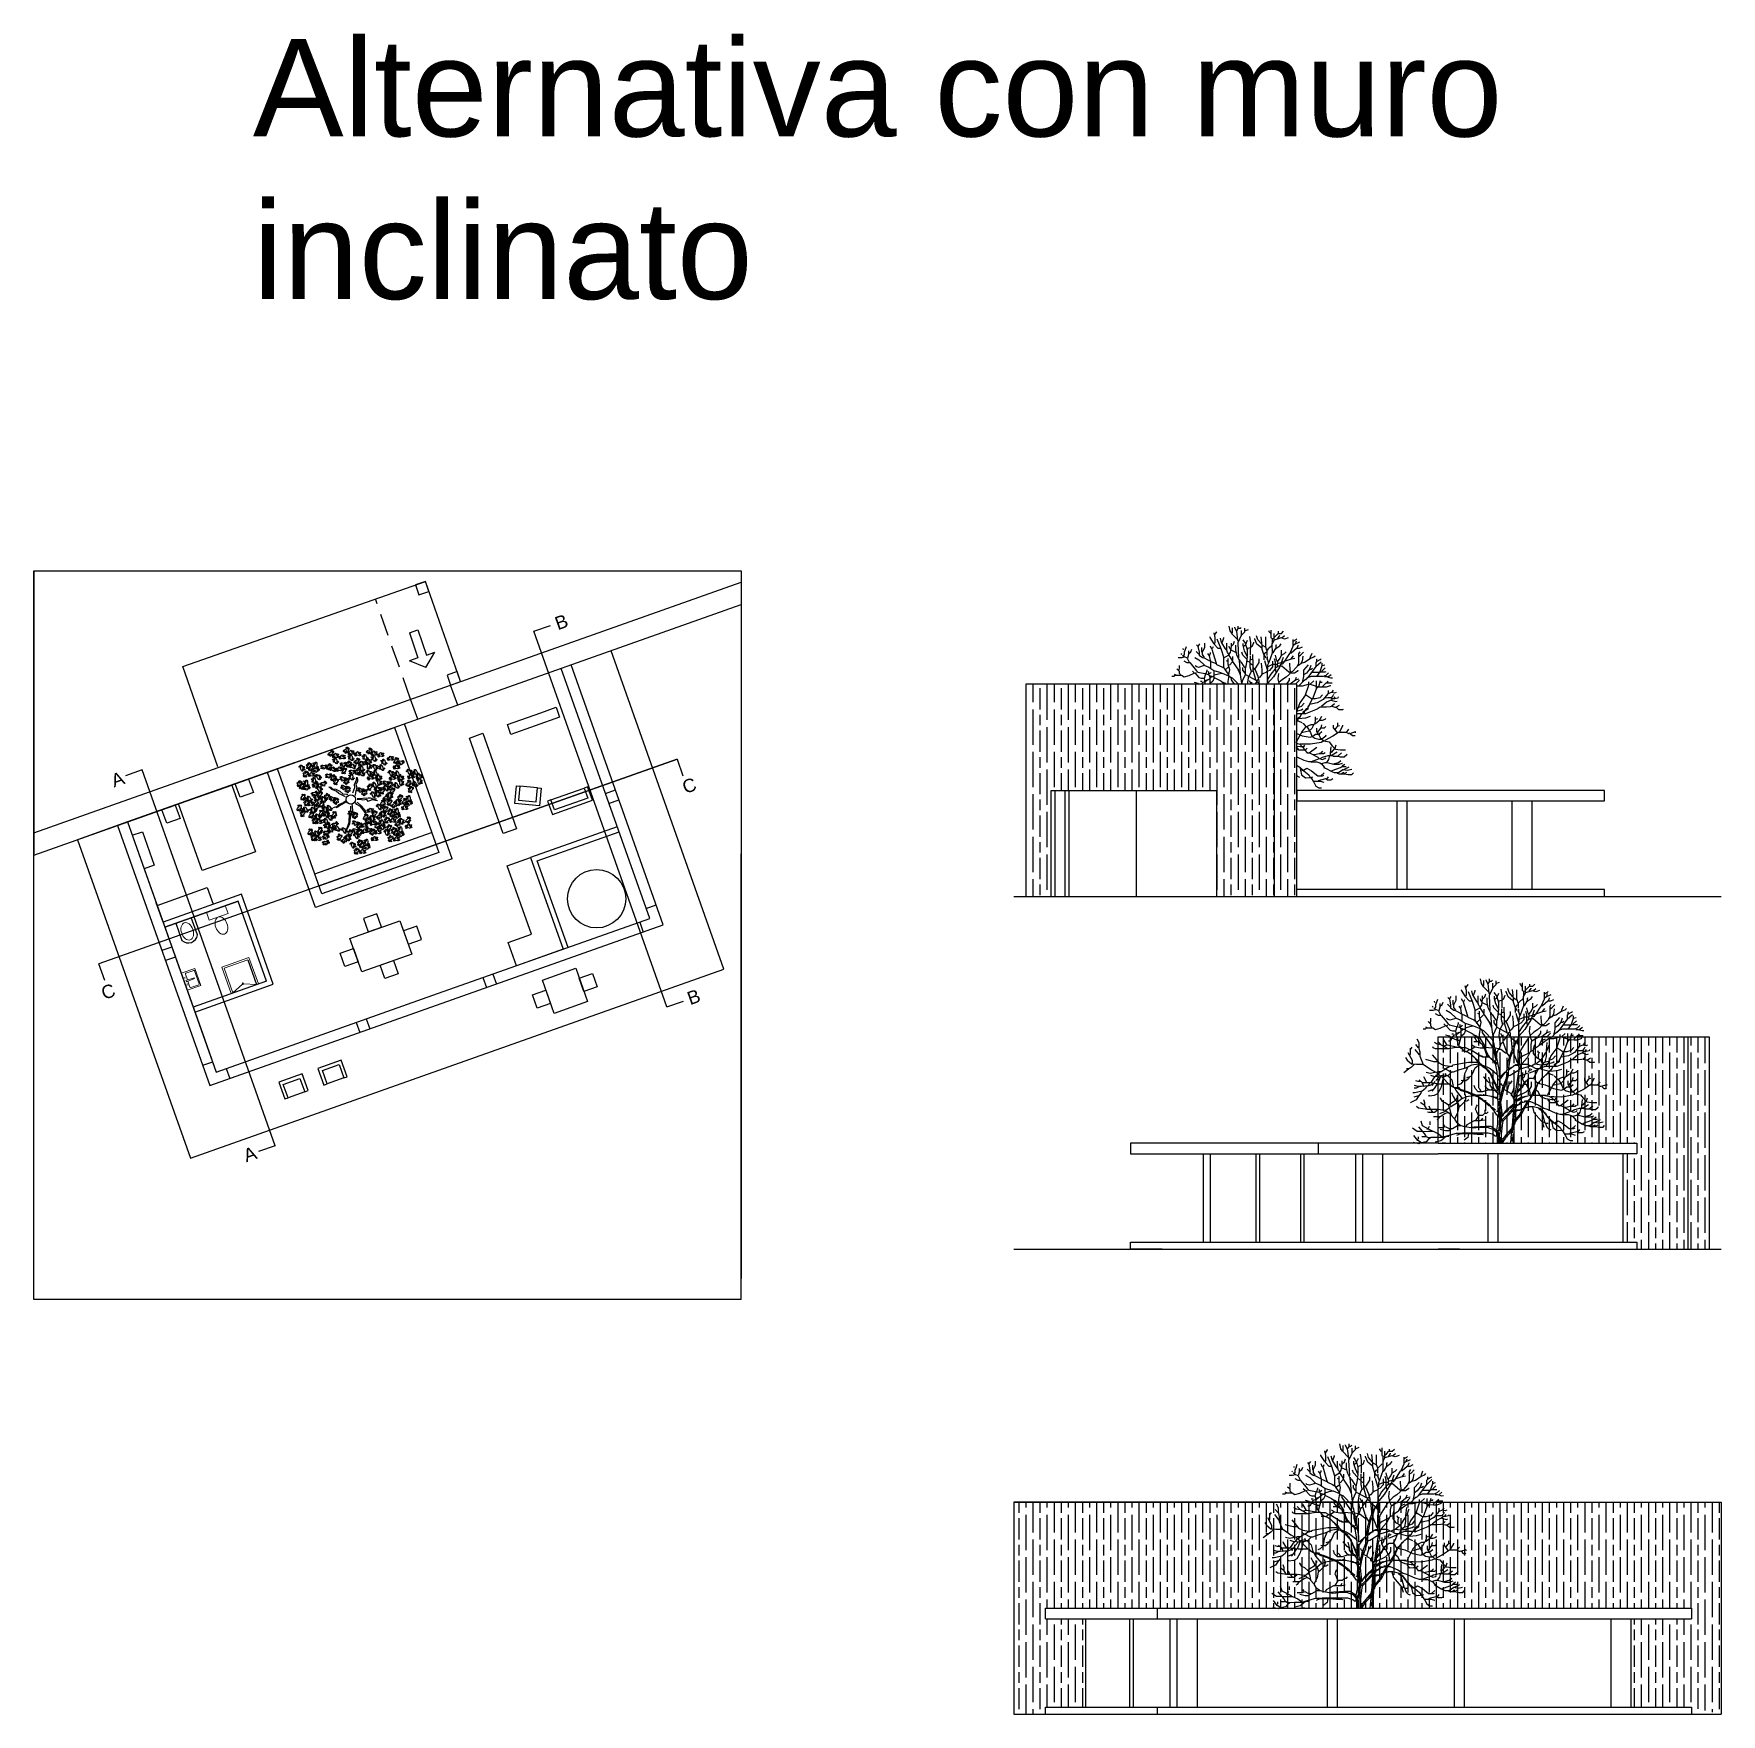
# Model space of a CAD drawing. Header units: centimetres. Extents: x -3096 to 17897, y -3131 to 15798.
# Drawn here: x 1679 to 6449, y 11048 to 15798 of the extents above; entities that cross this region are included whole.
import ezdxf

# ---------------------------------------------------------------- set-up
doc = ezdxf.new("R2010")
doc.units = ezdxf.units.CM
doc.linetypes.add('DASHED2', pattern=[9.525, 6.35, -3.175])
doc.layers.add('alberi', color=74, linetype='Continuous')
doc.styles.get("Standard").update_dxf_attribs({"font": 'arial.ttf'})

msp = doc.modelspace()

# ---------------------------------------------------------------- texts
at = {"insert": (2298.4, 15783.7), "char_height": 275.729, "attachment_point": 1}
msp.add_mtext_dynamic_manual_height_columns('Alternativa con muro inclinato', width=4257.593, gutter_width=12.5, heights=[0], dxfattribs=at)
at = {"char_height": 37.5, "attachment_point": 1, "rotation": 19.5098}
for s, insert in [('B', (3148, 14147.2)), ('A', (1893.7, 13702.7)), ('C', (3508.2, 13684.4)), ('C', (1865.5, 13102.1)), ('B', (3522, 13087.3)), ('A', (2267.6, 12642.9))]:
    msp.add_mtext_dynamic_manual_height_columns(s, width=44.025, gutter_width=12.5, heights=[0], dxfattribs=dict(at, insert=insert))

# ---------------------------------------------------------------- hatches: boundary and pattern name
at = {"transparency": 33554508}
h = msp.add_hatch(dxfattribs=at)
h.set_pattern_fill('GOST_WOOD', color=256, scale=10)
h.set_pattern_definition([(90, (-7435.9, 8388.31), (60, -4e-15), [100, -20]), (90, (-7415.9, 8368.31), (60, -4e-15), [60, -15, 30, -15]), (90, (-7395.9, 8338.31), (60, -4e-15), [100, -20])])
h.paths.add_polyline_path([(5022.6, 13659.4), (5022.6, 13359.4), (5185.6, 13359.4), (5185.6, 13959.4), (4483.2, 13959.4), (4483.2, 13359.4), (4555.2, 13359.4), (4555.2, 13659.4)])
h.paths.add_polyline_path([(5249.2, 13959.4), (5185.6, 13959.4), (5185.6, 13359.4), (5249.2, 13359.4)])
h = msp.add_hatch(dxfattribs=at)
h.set_pattern_fill('GOST_WOOD', color=256, scale=10)
h.set_pattern_definition([(90, (-7435.9, 8498.48), (60, -4e-15), [100, -20]), (90, (-7415.9, 8478.48), (60, -4e-15), [60, -15, 30, -15]), (90, (-7395.9, 8448.48), (60, -4e-15), [100, -20])])
h.paths.add_polyline_path([(6210.9, 12662.2), (6210.9, 12632.2), (6171.1, 12632.2), (6171.1, 12382.2), (6210.9, 12382.2), (6210.9, 12362.2), (6415.1, 12362.2), (6415.1, 12962.2), (5649.2, 12962.2), (5649.2, 12662.2)])
h = msp.add_hatch(dxfattribs=at)
h.set_pattern_fill('GOST_WOOD', color=256, scale=10)
h.set_pattern_definition([(90, (-7435.9, 8561.7), (60, -4e-15), [100, -20]), (90, (-7415.9, 8541.7), (60, -4e-15), [60, -15, 30, -15]), (90, (-7395.9, 8511.7), (60, -4e-15), [100, -20])])
h.paths.add_polyline_path([(4449.2, 11647.5), (4449.2, 11047.5), (4539, 11047.5), (4539, 11067.5), (4652.2, 11067.5), (4652.2, 11317.5), (4539, 11317.5), (4539, 11347.5), (6365.1, 11347.5), (6365.1, 11317.5), (6193.9, 11317.5), (6193.9, 11067.5), (6365.1, 11067.5), (6449.2, 11047.5), (6449.2, 11647.5)])

# ---------------------------------------------------------------- linework, layer by layer
for p, q in [((1679.2, 12279.6), (1679.2, 14279.6)), ((1679.2, 14279.6), (1679.2, 13479.6)), ((1679.2, 14279.6), (3679.2, 14279.6)), ((3679.2, 14279.6), (3679.2, 12279.6)), ((1679.2, 13539.6), (3679.2, 14248.3)), ((2100.3, 14009.2), (2786.5, 14250.1)), ((2885.9, 13967.1), (2786.5, 14250.1)), ((1679.2, 13476), (3679.2, 14184.6)), ((3092.3, 14109.2), (3139.4, 14125.9)), ((3468.7, 13047), (3092.3, 14109.2)), ((2787.7, 14006.9), (2741.6, 14025.6)), ((2787.7, 14006.9), (2812.6, 14049.9)), ((3630.1, 13154), (3311.2, 14054.2)), ((3420.3, 13297.2), (3169.8, 14004.1)), ((2877.6, 13900.6), (2857.6, 13957.2)), ((5185.6, 13959.4), (5185.6, 13359.4)), ((2764.5, 13860.5), (2744.5, 13917.1)), ((2557.1, 13787), (2698.5, 13837.1)), ((2698.5, 13837.1), (2823.8, 13483.7)), ((2862.1, 13465.4), (2726.8, 13847.2)), ((2557.1, 13787), (2085.8, 13620.1)), ((2557.1, 13787), (2462.9, 13753.7)), ((3497.5, 13747.8), (1863, 13168.6)), ((2462.9, 13753.7), (2368.6, 13720.3)), ((2485.9, 13389.3), (3497.5, 13747.8)), ((3497.5, 13747.8), (3514.2, 13700.6)), ((1985.6, 13717), (1938.5, 13700.3)), ((2415.7, 13737), (1944.5, 13570)), ((2361.9, 12654.8), (1985.6, 13717)), ((2475.6, 13328.5), (2340.3, 13710.2)), ((3103.1, 13666.8), (3053.3, 13671.4)), ((3141.1, 13632.4), (3235.4, 13665.7)), ((3295, 13650.7), (3323.3, 13660.7)), ((4555.2, 13359.4), (4555.2, 13659.4)), ((4555.2, 13659.4), (5022.6, 13659.4)), ((4565.1, 13659.4), (4565.1, 13359.4)), ((4593.4, 13659.4), (4593.4, 13359.4)), ((4604.9, 13659.4), (4604.9, 13359.4)), ((4796.1, 13359.4), (4796.1, 13659.4)), ((5022.6, 13659.4), (5022.6, 13359.4)), ((3305.1, 13622.4), (3333.3, 13632.4)), ((5531.7, 13629.4), (5531.7, 13379.4)), ((5560, 13629.4), (5560, 13379.4)), ((5857.2, 13629.4), (5857.2, 13379.4)), ((5913.8, 13629.4), (5913.8, 13379.4)), ((1944.5, 13570), (1803.1, 13519.9)), ((1944.5, 13570), (2161.5, 12957.3)), ((1944.5, 13570), (2194.9, 12863)), ((1679.2, 13479.6), (1679.2, 13539.6)), ((1803.1, 13519.9), (2122, 12619.7)), ((2473.8, 13423.3), (2803.7, 13540.2)), ((3102.5, 13460.4), (3333.5, 13542.3)), ((1679.2, 13419.6), (1679.2, 13479.6)), ((3189.4, 13215.4), (3102.5, 13460.4)), ((3679.2, 12219.6), (3679.2, 13479.6)), ((1679.2, 12219.6), (1679.2, 13419.6)), ((2266.1, 13365.7), (2044.6, 13287.2)), ((4449.2, 13359.4), (6449.2, 13359.4)), ((2044.6, 13287.2), (2025.6, 13341)), ((3410.3, 13325.5), (3438.5, 13335.5)), ((2080.6, 13284), (2098, 13235)), ((2141.9, 13250.6), (2124.5, 13299.6)), ((2807.6, 13080.1), (3420.3, 13297.2)), ((3392, 13287.2), (3402, 13258.9)), ((2069.7, 13216.5), (2041.4, 13206.5)), ((1879.7, 13121.5), (1863, 13168.6)), ((2079.7, 13188.2), (2051.4, 13178.2)), ((2284.5, 13180.1), (2309.2, 13110.4)), ((2122, 12619.7), (3630.1, 13154)), ((2337.2, 13120.3), (2129.8, 13046.8)), ((2949, 13130.2), (2959, 13101.9)), ((2977.3, 13140.2), (2987.3, 13111.9)), ((2194.9, 12863), (2807.6, 13080.1)), ((3468.7, 13047), (3515.8, 13063.7)), ((2590.8, 13003.3), (2600.8, 12975)), ((2619.1, 13013.3), (2629.1, 12985)), ((2161.5, 12957.3), (2194.9, 12863)), ((5649.2, 12662.2), (5649.2, 12962.2)), ((5649.2, 12962.2), (6415.1, 12962.2)), ((6355.1, 12962.2), (6355.1, 12362.2)), ((6415.1, 12962.2), (6415.1, 12362.2)), ((2184.9, 12891.3), (2156.6, 12881.3)), ((2223.2, 12873), (2233.2, 12844.8)), ((2555.5, 12846.4), (2508.4, 12829.7)), ((2445.1, 12807.2), (2398, 12790.5)), ((2361.9, 12654.8), (2314.8, 12638.1)), ((5649.2, 12662.2), (4779.7, 12662.2)), ((4779.7, 12662.2), (4779.7, 12632.2)), ((5309.8, 12662.2), (5309.8, 12632.2)), ((4779.7, 12632.2), (4869.2, 12632.2)), ((4869.2, 12632.2), (5649.2, 12632.2)), ((4984.5, 12632.2), (4984.5, 12382.2)), ((5004.4, 12632.2), (5004.4, 12382.2)), ((5133.7, 12632.2), (5133.7, 12382.2)), ((5143.6, 12632.2), (5143.6, 12382.2)), ((5259.6, 12632.2), (5259.6, 12382.2)), ((5269.5, 12632.2), (5269.5, 12382.2)), ((5415.3, 12632.2), (5415.3, 12382.2)), ((5435.2, 12632.2), (5435.2, 12382.2)), ((5491.8, 12632.2), (5491.8, 12382.2)), ((5789, 12632.2), (5789, 12382.2)), ((5817.3, 12632.2), (5817.3, 12382.2)), ((6171.1, 12632.2), (6171.1, 12382.2)), ((4449.2, 12362.2), (6449.2, 12362.2)), ((4869.2, 12382.2), (5649.2, 12382.2)), ((4869.2, 12362.2), (5649.2, 12362.2)), ((5709.2, 12362.2), (5649.2, 12362.2)), ((6210.9, 12382.2), (6210.9, 12362.2)), ((3679.2, 12219.6), (1679.2, 12219.6)), ((4449.2, 11647.5), (6449.2, 11647.5)), ((5429.9, 11647.5), (4449.2, 11647.5)), ((4449.2, 11647.5), (4449.2, 11047.5)), ((6449.2, 11647.5), (6449.2, 11047.5)), ((4539, 11317.5), (6365.1, 11317.5)), ((4652.2, 11317.5), (4652.2, 11067.5)), ((4776.5, 11317.5), (4776.5, 11067.5)), ((4786.4, 11317.5), (4786.4, 11067.5)), ((4855.5, 11317.5), (4855.5, 11347.5)), ((4890.8, 11317.5), (4890.8, 11067.5)), ((4910.7, 11317.5), (4910.7, 11067.5)), ((4967.3, 11317.5), (4967.3, 11067.5)), ((5335.3, 11317.5), (5335.3, 11067.5)), ((5363.6, 11317.5), (5363.6, 11067.5)), ((5693.8, 11317.5), (5693.8, 11067.5)), ((5722.1, 11317.5), (5722.1, 11067.5)), ((6137.3, 11317.5), (6137.3, 11067.5)), ((6193.9, 11317.5), (6193.9, 11067.5)), ((4855.5, 11047.5), (4855.5, 11067.5)), ((4449.2, 11047.5), (6449.2, 11047.5))]:
    msp.add_line(p, q)
at = {"linetype": 'DASHED2', "ltscale": 10}
msp.add_line((2744.4, 13917.4), (2644.9, 14200.4), dxfattribs=at)
at = {"color": 7, "lineweight": 5}
for p, q in [((2210.8, 13159.4), (2287.6, 13186.6)), ((2284.5, 13180.1), (2217.3, 13156.3)), ((2314, 13112.1), (2287.6, 13186.6)), ((2134.5, 13155.8), (2096, 13142.2)), ((2107.8, 13140), (2113.7, 13123.5)), ((2131.2, 13150.4), (2109.1, 13142.6)), ((2114.9, 13120), (2120.8, 13103.5)), ((2146.7, 13112.6), (2133.8, 13149.2)), ((2151.5, 13107.8), (2134.5, 13155.8)), ((2237.1, 13084.9), (2210.8, 13159.4)), ((2242, 13086.6), (2217.3, 13156.3)), ((2113, 13094.1), (2151.5, 13107.8)), ((2123.4, 13102.2), (2145.5, 13110)), ((2269, 13111.5), (2242, 13086.6)), ((2272.5, 13112.8), (2309.2, 13110.4))]:
    msp.add_line(p, q, dxfattribs=at)
for points in [[(2758.2, 14240.2), (2768.1, 14211.9), (2796.4, 14221.8), (2786.5, 14250.1), (2758.2, 14240.2)], [(2741, 14104.7), (2764.6, 14112.8), (2788.9, 14041.8), (2812.6, 14049.9)], [(2741, 14104.7), (2765.3, 14033.7), (2741.6, 14025.6)], [(1916.2, 13559.9), (2176.7, 12824.7), (3458.6, 13278.9), (3198.1, 14014.1)], [(2199.7, 13726.1), (2100.3, 14009.2), (2100.3, 14009.2)], [(2847.6, 13985.5), (2857.6, 13957.2), (2885.9, 13967.1), (2875.9, 13995.4), (2847.6, 13985.5)], [(5249.2, 13359.4), (5249.2, 13959.4), (4483.2, 13959.4), (4483.2, 13359.4)], [(3018.1, 13845.5), (3112.4, 13878.9), (3155.5, 13894.2), (3165.6, 13865.9), (3028.1, 13817.2), (3018.1, 13845.5)], [(2910.6, 13807.4), (2948.3, 13820.8), (3005.1, 13660.5), (3043.9, 13551.1), (3006.2, 13537.7), (2910.6, 13807.4)], [(2248.8, 13677.8), (2286.6, 13691.2), (2299.9, 13653.5), (2262.2, 13640.1), (2248.8, 13677.8)], [(2823.8, 13483.7), (2823.8, 13483.7), (2493.9, 13366.8), (2368.6, 13720.3)], [(2088.6, 13621.1), (2239.5, 13674.5), (2306.3, 13486), (2155.4, 13432.5), (2088.6, 13621.1)], [(3113.1, 13665.9), (3108.5, 13616.1), (3038.8, 13622.5), (3043.4, 13672.3), (3053.3, 13671.4), (3049.7, 13631.6), (3099.5, 13627), (3103.1, 13666.8), (3113.1, 13665.9)], [(3131.7, 13629), (3145.1, 13591.3), (3258.2, 13631.4), (3244.8, 13669.1), (3235.4, 13665.7), (3245.4, 13637.5), (3151.1, 13604.1), (3141.1, 13632.4), (3131.7, 13629)], [(6118.7, 13659.4), (5249.2, 13659.4), (5249.2, 13629.4), (6118.7, 13629.4), (6118.7, 13659.4)], [(2041.5, 13604.4), (2079.2, 13617.7), (2092.6, 13580), (2054.9, 13566.7), (2041.5, 13604.4)], [(3328.4, 13556.4), (3083.4, 13469.6), (3175.2, 13210.4)], [(1957.8, 13532.3), (1986.1, 13542.3), (2012.8, 13466.9), (2019.5, 13448), (1991.2, 13438)], [(2862.1, 13465.4), (2862.1, 13465.4), (2475.6, 13328.5), (2475.6, 13328.5)], [(3175.2, 13210.4), (3043.3, 13163.6), (3019.9, 13229.6), (3085.9, 13253), (3017.4, 13446.2), (3083.4, 13469.6)], [(2027.9, 13334.3), (2169.3, 13384.4), (2186, 13337.3)], [(2134.8, 13032.7), (2356.3, 13111.2), (2266.1, 13365.7)], [(6118.7, 13359.4), (6118.7, 13379.4), (5249.2, 13379.4)], [(2049.7, 13273.1), (2257, 13346.5), (2257, 13346.5)], [(2337.2, 13120.3), (2257, 13346.5), (2049.7, 13273.1)], [(2648.9, 13310.2), (2611.2, 13296.8), (2624.6, 13259.1), (2662.3, 13272.5), (2648.9, 13310.2)], [(2747.5, 13196.6), (2606.1, 13146.5), (2572.7, 13240.8), (2714.1, 13290.8), (2747.5, 13196.6)], [(2737.5, 13224.9), (2775.2, 13238.2), (2761.9, 13275.9), (2724.2, 13262.6), (2737.5, 13224.9)], [(2596.1, 13174.8), (2558.4, 13161.4), (2545.1, 13199.1), (2582.8, 13212.5), (2596.1, 13174.8)], [(2709.1, 13140.5), (2671.3, 13127.2), (2658, 13164.9), (2695.7, 13178.2), (2709.1, 13140.5)], [(3116.8, 13123.2), (3211, 13156.6), (3244.4, 13062.4), (3150.2, 13029), (3116.8, 13123.2)], [(3272.1, 13104), (3234.4, 13090.7), (3221.1, 13128.4), (3258.8, 13141.7), (3272.1, 13104)], [(3140.2, 13057.3), (3102.5, 13043.9), (3089.1, 13081.6), (3126.8, 13095), (3140.2, 13057.3)], [(2565, 12849.8), (2548.2, 12896.9), (2482.3, 12873.5), (2499, 12826.3), (2508.4, 12829.7), (2495, 12867.4), (2542.1, 12884.1), (2555.5, 12846.4), (2565, 12849.8)], [(2454.5, 12810.5), (2437.8, 12857.7), (2371.8, 12834.2), (2388.6, 12787.1), (2398, 12790.5), (2384.6, 12828.1), (2431.7, 12844.9), (2445.1, 12807.2), (2454.5, 12810.5)], [(5649.2, 12662.2), (6210.9, 12662.2), (6210.9, 12632.2), (5649.2, 12632.2)], [(4869.2, 12362.2), (4779.7, 12362.2), (4779.7, 12382.2), (6210.9, 12382.2)], [(4539, 11317.5), (4539, 11347.5), (6365.1, 11347.5), (6365.1, 11317.5)], [(4539, 11047.5), (4539, 11067.5), (6365.1, 11067.5), (6365.1, 11047.5)]]:
    msp.add_lwpolyline(points)
at = {"color": 84}
for points in [[(5065.4, 14103.5), (5060.9, 14110.1), (5058.2, 14124)], [(5083.1, 14123.4), (5083.1, 14115.7), (5078.7, 14109.6), (5074.2, 14120.1), (5074.2, 14120.7)], [(5083.6, 14117.6), (5089.2, 14117.6), (5092, 14120.1)], [(4966.3, 14070.8), (4970.7, 14066.4), (4975.7, 14074.1)], [(4980.4, 14063.6), (4980.4, 14051.4), (4983.4, 14052.6), (4989.2, 14063.6), (4989.2, 14075.3)], [(5015.5, 14074.1), (5004.5, 14091.3), (5003.9, 14093)], [(5014.4, 14104.6), (5017.8, 14091.3), (5017.8, 14076.9), (5016.1, 14072.5), (5026.6, 14061.1), (5034.4, 14061.1)], [(5017.2, 14098), (5023.3, 14107.4), (5023.3, 14107.9)], [(5023.3, 14088), (5034.4, 14060.9), (5042.7, 14033.7), (5056.5, 14041.5), (5060.4, 14036.5), (5065.9, 14027.6), (5067.6, 14027.6)], [(5032.7, 14089.7), (5036, 14077.5), (5039.4, 14079.1), (5043.2, 14090.2), (5043.2, 14091.3)], [(5036.6, 14076.9), (5046.6, 14059.8), (5050.4, 14055.3)], [(5063.4, 14075.8), (5063.4, 14065.8), (5060.9, 14049.2), (5057.6, 14044.2), (5053.8, 14048.7), (5051.8, 14055.3), (5051.4, 14066.4), (5051.4, 14075.3)], [(5064.8, 14067), (5070.9, 14073), (5073.7, 14081.3)], [(5066.8, 14119), (5066.8, 14105.7), (5065.9, 14101.8), (5081.4, 14085.8)], [(5078.7, 14109.6), (5082, 14083.6), (5083.6, 14081.3)], [(5092, 14111.2), (5092, 14096.8), (5082.5, 14076.9), (5084.8, 14034.3), (5084.2, 14033.7)], [(5101.4, 14117.9), (5101.4, 14106.8), (5093.1, 14098.5), (5092.5, 14098.5)], [(5096.4, 14085.2), (5105.2, 14072.5), (5110.2, 14083.6)], [(5096.9, 14074.7), (5096.9, 14068.6), (5100.8, 14054.2), (5109.1, 14037.6), (5106.3, 14014.4), (5103.6, 14003.8), (5103.6, 13987.2)], [(5101.9, 14110.1), (5112.4, 14114.6)], [(5104.7, 14072.5), (5108.8, 14057), (5108.8, 14039.8)], [(5115.8, 14094.6), (5118.3, 14076.9), (5118.1, 14063.6), (5118, 14058.1), (5118, 14041.5)], [(5119.1, 14064.7), (5124.6, 14068.1), (5127.9, 14077.5), (5127.9, 14078)], [(5149.5, 14062), (5136.8, 14072.5), (5130.7, 14086.9), (5130.7, 14089.1)], [(5150.1, 14072.5), (5139, 14085.2), (5135.7, 14096.3)], [(5147.9, 14093.5), (5150.6, 14068.1), (5150.6, 14058.6), (5155.1, 14044.2), (5155.9, 14040.4), (5156, 14034.8), (5156, 14028.2)], [(5151.2, 14069.7), (5161.4, 14064.2), (5161.4, 14093)], [(5184.4, 14102.9), (5184.4, 14083), (5179.2, 14074.1), (5179, 14067), (5179.8, 14054.2), (5179.8, 14047.6), (5170, 14021), (5167, 14013.2), (5167, 14002.7), (5166.1, 14002.2)], [(5175.6, 14102.4), (5171.1, 14107.9), (5170.6, 14110.1)], [(5176.4, 14112.4), (5176.4, 14090.8), (5180.5, 14088.5), (5184.4, 14089.7)], [(5179.4, 14088.5), (5179.4, 14075.8), (5181.1, 14075.3)], [(5180.5, 14048.1), (5183.9, 14049.8), (5190.5, 14060.9), (5201, 14068.1), (5205.5, 14074.1)], [(5185, 14091.9), (5189.4, 14095.2), (5196.6, 14103.2), (5206, 14103.2), (5212.1, 14109)], [(5225.4, 14090.8), (5214.3, 14086.9), (5204.9, 14090.2), (5191.1, 14086.3), (5185, 14084.1)], [(5196, 14088.5), (5201.6, 14096.8), (5201.6, 14097.4)], [(5198, 14102.4), (5198, 14109)], [(5207.1, 14090.2), (5214.9, 14096.8)], [(5238.4, 14086.3), (5238.4, 14066.4), (5230.9, 14049.2), (5230.4, 14047.6)], [(5238.7, 14081.3), (5247.5, 14086.3), (5249.2, 14088)], [(5239.2, 14069.7), (5243.7, 14073), (5258.1, 14079.7)], [(5245.3, 14074.7), (5248.1, 14081.9)], [(4926.4, 14042), (4931.9, 14036.5), (4924.2, 14034.3), (4914.2, 14034.3)], [(4922, 14046.5), (4924.2, 14044.2)], [(4927.5, 14060.3), (4928.1, 14057)], [(4936.4, 14065.3), (4933.1, 14054.8), (4930.6, 14050.3), (4930.6, 14043.1), (4929.2, 14040.4)], [(4939.7, 14033.2), (4946.3, 14020.2), (4939.7, 14020.2), (4931.4, 14024.9)], [(4943, 14054.2), (4943, 14043.7), (4940.2, 14033.2), (4931.9, 14037.1)], [(4944.1, 14046.5), (4950.2, 14051.4), (4953, 14058.1)], [(4961.3, 14035.4), (4972.9, 14028.7), (4989, 14012.7), (5001.2, 14007.7), (5015.3, 13998.3), (5015.3, 13975.6), (5011.7, 13968.4), (5004.5, 13961.8), (5003.4, 13962.3)], [(4972.9, 14044.8), (4965.2, 14052)], [(4970.1, 14066.4), (4973.5, 14050.3), (4973.5, 14042), (4982.9, 14035.4), (4989.5, 14033.2), (5002.8, 14025.4), (5005, 14026.5), (5002.3, 14039.8), (5005, 14047), (5005, 14048.7)], [(4982.3, 14050.9), (4982.3, 14043.1), (4987.3, 14034.8)], [(5002.3, 14039.8), (4997.8, 14046.5)], [(5012.8, 14064.7), (5010.6, 14059.2), (5008.4, 14060.3), (5005, 14067)], [(5005, 14025.4), (5005.6, 14021), (5005.6, 14004.9)], [(5009.5, 14058.6), (5020.5, 14022.1), (5022.7, 14015.5), (5037.1, 14008.8), (5041.6, 14006.6), (5042.7, 14007.2)], [(5042.4, 14033.7), (5042.4, 14008.3), (5046, 14001.1), (5051.5, 14003.8), (5057.1, 14009.4), (5058.2, 14009.4)], [(5054.9, 14023.8), (5051, 14026)], [(5084.2, 13959.4), (5067.6, 13976.7), (5059.8, 13980), (5056.5, 13983.3), (5059.8, 14000), (5055.7, 14016.6), (5055.6, 14023.8), (5055.6, 14032.6)], [(5056, 14044.8), (5056.5, 14041.5)], [(5057.6, 14044.2), (5057.1, 14041.5)], [(5062.6, 14058.6), (5059.3, 14063.1), (5058.2, 14067.5)], [(5063.2, 14056.4), (5076.5, 14050.3)], [(5065.9, 14027.6), (5069.3, 14021), (5084.2, 13998.8), (5084.8, 13998.8)], [(5067.9, 14038.2), (5067.9, 14027.1), (5066.5, 14024.9)], [(5076.2, 14069.7), (5076.2, 14056.4), (5078.7, 14043.1), (5086.4, 14027.6), (5089.7, 13986.7), (5093.1, 13961.2), (5093.1, 13959.4)], [(5086.4, 14028.7), (5089.2, 14024.3)], [(5108, 14029.9), (5096.4, 14041.5), (5093.6, 14049.8)], [(5104.7, 14070.3), (5098, 14064.7), (5097.5, 14064.7)], [(5117.4, 14062.5), (5109.7, 14060.3), (5108.6, 14060.3)], [(5108.6, 14026), (5116.9, 14021.5)], [(5110.8, 14059.8), (5109.1, 14058.1)], [(5117.1, 14038.7), (5117, 14018.8), (5117, 14008.8), (5120.2, 13995.5), (5125.7, 13997.7)], [(5124.1, 14029.9), (5118, 14027.1)], [(5124.6, 14043.7), (5125.2, 14014.9), (5125.2, 14007.7), (5126.3, 14006.6)], [(5142.1, 14031), (5142.1, 14021), (5132.4, 14006), (5130.2, 14002.2)], [(5163.4, 14050.3), (5160.1, 14048.1), (5156.2, 14043.1)], [(5156.7, 14040.4), (5161.7, 14033.7)], [(5157.8, 14026.5), (5166.7, 13997.2), (5166.7, 13995)], [(5177.8, 14067.5), (5168.9, 14059.2), (5165, 14054.8), (5161.7, 14064.2)], [(5163.9, 14033.2), (5166.1, 14028.2), (5168.9, 14019.9)], [(5164.5, 14054.8), (5164.8, 14049.2), (5164.8, 14040.9)], [(5166.1, 14031), (5166.1, 14038.2)], [(5180.5, 14024.9), (5180.5, 14008.3), (5172.2, 13998.3), (5167.3, 13996.6), (5166.7, 13997.2)], [(5257.5, 14050.9), (5253.9, 14045.4), (5253.9, 14018.2), (5249.2, 14008.3), (5237.6, 13995), (5232.6, 13993.3), (5227, 13993.3), (5207.1, 14010.8), (5199.9, 14010.8), (5200.5, 14007.7), (5183.3, 13980.6), (5167.8, 13962.9), (5167.3, 13962.9)], [(5182.2, 14048.1), (5180, 14045.9)], [(5185, 14032.6), (5188, 14022.7), (5188, 14006), (5190.5, 13992.8)], [(5188.3, 14041.5), (5191.1, 14029.3), (5195.5, 14019.9), (5196, 14018.2)], [(5190.8, 14060.9), (5190.8, 14068.6), (5192.2, 14071.4)], [(5194.9, 14023.2), (5202.1, 14033.2), (5206, 14041.5), (5214.3, 14046.5), (5219.3, 14051.4)], [(5210.4, 14034.8), (5202.7, 14012.1), (5201, 14009.4)], [(5206, 14041.5), (5206, 14055.3)], [(5264.7, 14064.2), (5255.8, 14060.3), (5248.6, 14060.3), (5233.7, 14047.6), (5228.7, 14046.5), (5212.7, 14021.5), (5206.6, 14021.5)], [(5243.7, 14032.6), (5234.2, 14030.4), (5230.4, 14029.3), (5216.5, 14024.9), (5216, 14024.9)], [(5233.7, 14031), (5240.3, 14039.8)], [(5250.3, 14061.4), (5253.6, 14069.2), (5253.6, 14070.3)], [(5266.9, 14038.7), (5264.1, 14024.3), (5259.7, 14016.6), (5250.9, 14010.5)], [(5254.7, 14038.7), (5260.3, 14041.5), (5268, 14050.3)], [(5261.9, 14018.8), (5271.3, 14021.5), (5287.4, 14032.1), (5297.9, 14036.5), (5301.2, 14039.8)], [(5278, 13975), (5279.6, 13977.3), (5281.3, 13978.9), (5303.7, 14009.4), (5303.7, 14021), (5307.3, 14024.9), (5315.6, 14029.3), (5318.4, 14031)], [(5287.4, 14032.1), (5288.5, 14036.5), (5292.4, 14047.6)], [(5306.2, 14024.3), (5306.2, 14029.9), (5307.3, 14030.4)], [(4902.6, 13988.3), (4907, 13986.1), (4902, 13981.7), (4896, 13981.7)], [(4907, 13985.3), (4923.1, 13985.3), (4930.8, 13980.6), (4944.7, 13984.5), (4960.7, 13991.7), (4972.9, 13978.9), (4979, 13976.4), (4988.4, 13976.4), (4992.3, 13989.4)], [(4910.4, 14002.7), (4916.4, 13997.2), (4917.8, 14004.4), (4917.8, 14012.7)], [(4916.7, 13997.2), (4916.7, 13991.1), (4920.9, 13986.7)], [(4946.9, 14020.4), (4958, 14007.2), (4965.7, 13997.2), (4970.1, 13993.3), (4989.5, 13989.4), (4998.4, 13987.2), (5000.9, 13987.2), (5000.9, 13992.8), (4999.5, 13995)], [(4959.6, 13991.7), (4954.6, 13996.6)], [(4988.4, 14012.7), (4985.1, 14011), (4971.8, 14007.2), (4964.6, 14009.4), (4961.8, 14011.6)], [(4961.8, 13991.1), (4966.3, 13992.8)], [(4987.9, 13976.1), (4990.6, 13959.4)], [(4992.8, 13989.4), (4996.2, 13998.3), (4995.6, 14000)], [(5001.2, 13986.7), (5003.1, 13979.5), (5003.1, 13959.4)], [(5001.7, 13989.4), (5006.1, 13991.7), (5007.2, 13993.3)], [(5002.8, 13984.5), (5010, 13981.7), (5005.6, 13977.3), (5003.9, 13977.3)], [(5006.1, 14023.8), (5021.1, 14017.7)], [(5010, 13981.1), (5015, 13980.6)], [(5015.5, 13983.3), (5012.8, 13981.7), (5012.8, 13981.1)], [(5015, 13998.3), (5034.9, 13992.2), (5035.5, 13991.1)], [(5015.5, 13978.4), (5034.4, 13969), (5037.7, 13966.2), (5044.9, 13963.4), (5046.6, 13960.1), (5047.5, 13959.4)], [(5016.1, 13985.6), (5027.7, 13988.9), (5038.8, 13991.1), (5056.5, 13983.3)], [(5040.5, 14006.6), (5043.2, 14005.5)], [(5046, 14001.1), (5047.1, 13998.8), (5047.7, 13998.8)], [(5047.7, 14001.1), (5049.9, 13995.5), (5056.5, 13986.7), (5057.1, 13986.7)], [(5057.1, 13983.9), (5054.3, 13966.7), (5054.3, 13959.4), (5051.5, 13959.4)], [(5055.4, 13987.2), (5055.4, 13983.9)], [(5067.6, 14022.7), (5058.7, 14013.2)], [(5060.9, 13978.9), (5062.1, 13977.3)], [(5063.4, 13978.4), (5063.4, 13972.3), (5072.3, 13959.4)], [(5083.1, 14000.5), (5085.3, 13996.1), (5089.2, 13986.1)], [(5085.3, 13996.1), (5088.6, 13995.5)], [(5087, 14023.8), (5090.8, 14023.2), (5099.7, 14009.9), (5103, 14006)], [(5089.7, 13986.7), (5089.7, 13983.9)], [(5095, 13959.4), (5095, 13966.7), (5104.1, 13987.2), (5135.7, 13970.1), (5136.8, 13967.3)], [(5103, 13991.1), (5096.9, 13999.4), (5096.9, 14007.2)], [(5120.2, 13995.5), (5111.9, 13977.3), (5109.7, 13964), (5110.4, 13959.4)], [(5117.4, 14018.8), (5124.1, 14014.4)], [(5133.5, 13972.3), (5125.7, 13999.4), (5125.7, 14006.6), (5130.2, 14003.3)], [(5143.2, 13961.2), (5143.2, 13967.8), (5140.1, 13981.7), (5132.4, 13999.4), (5129, 14002.2), (5126.3, 14001.1)], [(5149, 14019.3), (5150.9, 14000.5), (5150.9, 13987.2), (5144.6, 13979.5), (5141.8, 13977.8)], [(5167.3, 13996.6), (5163.4, 13993.3), (5151.2, 13988.3), (5150.6, 13988.3)], [(5165.6, 13994.4), (5165.6, 13964), (5164.8, 13959.4)], [(5188.3, 14002.7), (5175.6, 13987.8), (5167.8, 13974.5), (5166.1, 13974.5)], [(5181.1, 14014.9), (5167.8, 14008.8)], [(5181.1, 14016), (5194.9, 14016)], [(5205.5, 14019.9), (5194.1, 14017.1), (5194.1, 14007.7), (5188.8, 14006.6)], [(5191.6, 14006.6), (5189.4, 14005.5)], [(5199.9, 14010.2), (5194.4, 14010.2)], [(5197.7, 13990), (5195.5, 13975), (5198.3, 13961.2)], [(5230.4, 13992.8), (5228.7, 13987.8), (5219.3, 13979.5), (5208.8, 13972.8), (5198.8, 13964), (5198.3, 13964)], [(5211.5, 14021), (5208.2, 14016.6), (5204.9, 14016)], [(5220.4, 13958.4), (5229, 13970.6), (5229, 13976.7)], [(5231.8, 13993.3), (5230.8, 14003.8), (5229.7, 14013.2), (5229.7, 14018.8)], [(5230.4, 13991.7), (5243.1, 13991.7), (5253.1, 13998.3), (5253.6, 13998.8)], [(5245.3, 13972.3), (5248.1, 13979.5)], [(5281.9, 14014.4), (5268.3, 13999.4), (5268.3, 13981.7), (5264.1, 13964), (5254.7, 13955.1)], [(5339.4, 13991.7), (5331.1, 13984.5), (5323.9, 13981.1), (5306.2, 13981.4), (5290.2, 13981.4), (5279.1, 13977.8), (5277.4, 13974.5), (5273, 13972.3), (5266.4, 13966.2), (5265.3, 13966.2)], [(5289.1, 14012.7), (5285.2, 14001.6), (5276.9, 13991.1), (5268.6, 13985.6)], [(5284.6, 14000.5), (5289.6, 14001.6), (5294, 14004.4)], [(5292.4, 13993.3), (5312.9, 13993.3)], [(5303.5, 14009.4), (5318.4, 14022.7)], [(5305.7, 13981.7), (5315.1, 13994.7), (5330, 13994.7), (5332.2, 13995)], [(5315.1, 13995.5), (5321.2, 14012.1), (5328.4, 14014.4)], [(5329.5, 14005.5), (5320.6, 13996.6), (5320.6, 13995)], [(5321.2, 14012.1), (5321.2, 14018.8)], [(5327.3, 13980.9), (5333.9, 13980.9), (5337.8, 13979.5), (5345.5, 13977.3), (5350.5, 13977.8)], [(5337.2, 13980), (5346.1, 13987.2)], [(4959.6, 13965.1), (4970.1, 13962.3), (4973.6, 13959.4)], [(4976.8, 13968.1), (4982.3, 13968.1)], [(5003.4, 13975), (4997.3, 13971.2), (4991.7, 13966.7), (4981.8, 13963.4), (4979.8, 13959.4)], [(4997.3, 13971.7), (4992.8, 13970.1), (4989.5, 13969)], [(5004.5, 13961.8), (5002.8, 13959.5)], [(5033.8, 13969), (5037.1, 13967.3)], [(5037.7, 13966.2), (5040.5, 13964.5), (5044.3, 13962.3)], [(5044.9, 13963.4), (5050.9, 13959.4)], [(5093.1, 13968.4), (5096.4, 13967.8)], [(5120.2, 13960.1), (5115.8, 13969.5)], [(5121, 13965.6), (5121.5, 13959.4)], [(5144.7, 13959.4), (5136.2, 13967.3), (5130.3, 13959.4)], [(5141.8, 13973.9), (5136.2, 13969.5)], [(5166.1, 13974.5), (5166.1, 13959.4)], [(5199.1, 13959.4), (5198.3, 13961.2), (5196.6, 13959.4)], [(5226.5, 13959.4), (5230.9, 13960.4), (5246.4, 13960.4), (5255.8, 13970.1), (5255.8, 13970.6)], [(5230.4, 13960.1), (5245.9, 13972.3), (5256.4, 13974.5)], [(5274.1, 13929.1), (5283, 13956.8), (5281.3, 13958.4), (5264.1, 13954.3), (5250.9, 13954.3), (5249.2, 13953.1)], [(5321.7, 13929.6), (5314.5, 13920.8), (5302.3, 13917.7), (5291.3, 13917.7), (5273.6, 13929.1), (5257.5, 13906.4), (5249.2, 13884.5)], [(5275.8, 13974.5), (5274.1, 13971.7), (5273, 13971.7)], [(5282.4, 13966.2), (5282.4, 13958.4)], [(5283, 13960.1), (5286.8, 13959.5)], [(5283, 13959.5), (5285.2, 13959.5)], [(5360.5, 13936.3), (5356.1, 13934.1), (5347.7, 13936.3), (5337.2, 13932.4), (5323.9, 13915.8), (5307.3, 13906.4), (5285.2, 13902), (5284.6, 13902.5)], [(5297.4, 13969), (5286.8, 13959.5), (5309.5, 13952.3), (5322.8, 13951.8), (5333.4, 13951.8), (5344.4, 13956.2), (5345, 13956.8)], [(5304.3, 13969), (5304.1, 13952.3), (5304.1, 13945.7), (5293.5, 13918)], [(5309.5, 13951.8), (5305.7, 13947.9), (5305.1, 13947.9)], [(5315.1, 13969), (5310.7, 13952.3)], [(5314.5, 13964.8), (5320.6, 13964.8), (5321.2, 13966.2)], [(5348.9, 13962.3), (5331.1, 13962.3), (5321.7, 13953.4)], [(5333.9, 13962.3), (5337.8, 13967.8)], [(5338.9, 13933.5), (5338.9, 13941.8)], [(5352.7, 13930.2), (5351.6, 13926.9), (5346.1, 13921.3), (5350.5, 13918.6), (5346.6, 13914.1), (5358.8, 13910.3), (5363.3, 13911.9)], [(5349.4, 13936.8), (5353.3, 13942.9)], [(5248.6, 13883.1), (5262.5, 13887), (5266.9, 13889.8)], [(5348.3, 13897), (5343.3, 13895.9), (5333.4, 13894.5), (5315.6, 13894.5), (5306.8, 13889.2), (5273.6, 13875.7), (5251.4, 13876.1), (5249.2, 13876.1)], [(5250.9, 13890.3), (5249.2, 13890)], [(5253.6, 13893.7), (5263, 13897.5), (5270.2, 13905.8)], [(5283.5, 13898.6), (5281.9, 13897), (5280.2, 13894.2), (5280.2, 13888.7), (5271.3, 13883.1), (5266.9, 13880.4), (5266.9, 13876.5)], [(5271.3, 13883.1), (5269.1, 13877), (5269.1, 13876.5)], [(5280.2, 13892), (5275.8, 13889.8), (5271.9, 13884.8), (5272.4, 13883.7)], [(5292.9, 13918), (5284.1, 13900.3), (5280.8, 13894.2)], [(5285.7, 13902), (5284.1, 13900.9)], [(5346.6, 13914.7), (5333.4, 13908.6), (5319, 13896.4), (5319, 13895.9)], [(5330, 13921.1), (5337.2, 13921.5), (5346.1, 13921.5)], [(5346.6, 13915.2), (5345, 13913.6)], [(5355.5, 13904.2), (5348.3, 13897), (5356.6, 13894.8), (5361, 13894.8)], [(5366.6, 13923.6), (5365.5, 13920.2), (5357.2, 13918.3), (5350.5, 13918.3)], [(5354.9, 13919.1), (5358.3, 13924.1)], [(5369.3, 13899.7), (5361, 13894.2), (5367.7, 13888.4), (5379.3, 13888.4), (5381.5, 13889.2)], [(5296.8, 13844.7), (5289.1, 13844.7), (5273.6, 13837.7), (5264.1, 13826.7), (5247, 13793.4)], [(5249.2, 13864.3), (5253.6, 13863.2)], [(5250.9, 13860.4), (5249.2, 13858.6)], [(5249.2, 13855.7), (5253.1, 13855.7), (5263.6, 13851)], [(5261.9, 13875.4), (5259.2, 13867.6), (5254.7, 13865.4), (5251.4, 13859.9), (5250.9, 13859.9)], [(5250.9, 13863.2), (5250.9, 13856.6)], [(5253.6, 13862.6), (5274.7, 13864.9), (5288, 13868.7)], [(5257.5, 13867.6), (5256.9, 13863.8)], [(5278, 13839.9), (5288.5, 13822.8), (5291.8, 13812.8), (5300.1, 13806.7), (5311.2, 13804.5), (5320.6, 13804.5), (5326.2, 13799), (5318.4, 13795.1), (5288, 13789.6), (5265.3, 13789.8), (5257.5, 13789.8), (5265.8, 13781.8)], [(5262.5, 13875.4), (5261.9, 13873.2)], [(5319.5, 13868.2), (5311.8, 13855.4), (5301.8, 13847.7), (5297.4, 13845.5), (5291.8, 13834.4), (5283, 13827.2), (5266.9, 13822.8), (5262.5, 13823.3)], [(5266.9, 13878.1), (5264.1, 13875.9)], [(5266.9, 13879.8), (5269.1, 13879.3)], [(5276.3, 13839.9), (5269.1, 13847.1), (5266.9, 13848.8)], [(5301.5, 13867.1), (5301.5, 13854.9), (5299, 13847.1)], [(5302.3, 13860.4), (5309, 13862.6)], [(5305.1, 13835.5), (5305.1, 13826.1), (5309.5, 13818.4)], [(5307.9, 13822.8), (5317.8, 13836.3), (5327.3, 13836.3), (5331.1, 13839.9)], [(5314.5, 13857.7), (5321.7, 13857.7), (5330, 13860.4), (5331.1, 13862.6)], [(5317.8, 13836.1), (5320.1, 13844.9)], [(5352.5, 13843.8), (5352.5, 13836.1), (5362.1, 13823.9), (5363.3, 13820)], [(5357.7, 13831.1), (5363.3, 13838.8), (5366, 13842.2), (5369.9, 13842.7)], [(5365.7, 13842.2), (5365.7, 13849.9)], [(5369.9, 13823.9), (5379.9, 13841.6), (5379.9, 13843.3)], [(5249.2, 13820.6), (5264.7, 13813.9), (5286.8, 13809.5), (5294.6, 13812.8), (5302.3, 13818.1), (5311.2, 13818.1)], [(5249.2, 13792.2), (5251.4, 13791.8), (5257.5, 13789.6)], [(5271.3, 13787.3), (5268, 13782.1), (5259.7, 13782.1), (5249.2, 13783.6)], [(5320.6, 13824.4), (5313.4, 13818.9), (5311.2, 13816.7), (5316.2, 13807.3), (5317.8, 13805.6)], [(5320.6, 13805.1), (5331.1, 13813.4), (5332.8, 13816.7)], [(5326.2, 13799), (5340.6, 13796.2), (5348.3, 13786.2), (5358.8, 13776.3), (5373.2, 13774.3), (5387.1, 13774.3)], [(5395.9, 13832.2), (5388.7, 13823.1), (5373.8, 13823.2), (5367.7, 13823.2), (5351.1, 13812.3), (5328.9, 13800.1), (5328.9, 13799)], [(5359.9, 13786.8), (5357.2, 13777.9), (5357.2, 13777.4)], [(5388.7, 13823.9), (5395.4, 13820.6), (5398.1, 13820.6)], [(5414.2, 13824.4), (5399.2, 13819.5), (5398.1, 13821.7)], [(5401.5, 13819.5), (5406.4, 13814.2), (5413.1, 13814.2), (5414.2, 13814.5)], [(5414.2, 13825.6), (5414.7, 13822.2)], [(5247.5, 13782.9), (5254.2, 13773.8), (5266.4, 13774.2), (5274.1, 13774.2), (5279.1, 13779)], [(5249.2, 13754), (5269.7, 13744.7), (5282.4, 13741.1), (5291.3, 13741.1), (5314, 13749.7), (5321.2, 13746.9), (5328.9, 13749.1), (5331.1, 13751.4)], [(5266.4, 13781.8), (5270.8, 13774.1), (5270.8, 13773.5)], [(5272.4, 13773.5), (5279.1, 13765.8)], [(5278, 13765.5), (5285.2, 13765.5), (5308.4, 13753.6), (5312.9, 13749.7)], [(5284.6, 13765.8), (5305.7, 13781.3)], [(5290.2, 13739.5), (5297.9, 13740.1), (5305.7, 13740.1), (5314.5, 13737), (5319.5, 13734.2)], [(5330, 13765.8), (5324.5, 13763), (5312.3, 13763), (5299.6, 13760.2), (5295.2, 13759.7)], [(5299, 13760.2), (5298.5, 13758)], [(5316.2, 13764.1), (5314, 13763.5)], [(5315.1, 13749.1), (5321.7, 13753.6), (5338.3, 13757.7), (5348.9, 13757.7)], [(5322.3, 13770.2), (5316.2, 13763.5), (5316.2, 13763)], [(5342.2, 13758), (5339.4, 13746.9), (5333.4, 13738.1)], [(5345.5, 13782.9), (5343.3, 13764.6)], [(5356.6, 13778.5), (5346.1, 13766.3), (5343.3, 13766.9)], [(5344.1, 13766.3), (5344.1, 13758)], [(5363.3, 13767.4), (5348.9, 13758.6), (5346.6, 13758)], [(5348.9, 13758.6), (5352.2, 13756.1), (5366, 13756.1), (5371.6, 13754.1), (5383.2, 13754.1), (5390.4, 13760.8), (5392, 13763)], [(5350, 13733.6), (5367.1, 13738.1), (5374.3, 13744.2)], [(5366, 13756.9), (5376, 13765.2)], [(5249.2, 13730.9), (5253.1, 13727), (5253.6, 13727)], [(5249.2, 13715.6), (5249.7, 13715.6)], [(5249.2, 13701), (5250.9, 13699.3), (5256.9, 13696.5)], [(5254.2, 13728.1), (5266.9, 13717)], [(5258.6, 13720.9), (5260.3, 13716.5), (5263, 13703.7), (5274.1, 13695.2), (5285.2, 13696.1), (5292.4, 13696.1), (5294, 13698.2)], [(5260.3, 13718.7), (5269.7, 13714.8), (5283, 13703.2), (5287.4, 13696)], [(5268, 13716.5), (5277.4, 13722), (5291.3, 13714.8), (5309, 13700.7), (5322.3, 13700.7), (5325.6, 13702.1)], [(5289.1, 13695.4), (5297.9, 13682.2), (5303.5, 13671.6), (5311.8, 13666.4), (5319.5, 13666.4)], [(5351.1, 13691.6), (5345.5, 13688.2), (5336.1, 13688.2), (5330.6, 13691.6), (5310.1, 13686.6), (5309.5, 13685.5)], [(5317.3, 13700.4), (5326.7, 13709.3)], [(5377.6, 13735.3), (5368.2, 13732.3), (5354.4, 13732.3), (5335, 13737.2), (5328.4, 13737.2), (5319.5, 13734.8), (5327.3, 13724.2)], [(5325, 13724.2), (5332.2, 13721.5), (5346.1, 13713.2)], [(5333.9, 13691), (5338.9, 13697.7)], [(5404.8, 13718.1), (5392, 13715.4), (5379.9, 13717.6), (5367.1, 13708.5), (5356.1, 13708.5), (5346.1, 13712.6), (5349.4, 13715.4), (5373.2, 13724.2), (5378.2, 13727), (5388.7, 13727)], [(5363.8, 13708.2), (5369.3, 13706.2), (5381.5, 13706.2), (5383.2, 13706.5)], [(5366, 13708.7), (5365.5, 13706.5)], [(5377.1, 13707.1), (5380.4, 13709.8), (5383.2, 13710.4)], [(5377.6, 13726.4), (5380.4, 13730.3), (5384.8, 13733.6)], [(5380.4, 13717.6), (5397, 13725.9)], [(5389.8, 13709.8), (5383.2, 13706.5), (5394.8, 13704), (5405.3, 13704), (5409.2, 13708.7), (5409.2, 13709.3)], [(5296.3, 13685.2), (5315.6, 13685.2), (5325.6, 13682.2), (5326.2, 13682.2)], [(5775.8, 13106.3), (5771.4, 13113), (5768.6, 13126.8)], [(5777.2, 13121.8), (5777.2, 13108.5), (5776.3, 13104.7), (5791.8, 13088.6)], [(5793.5, 13126.3), (5793.5, 13118.5), (5789.1, 13112.4), (5784.6, 13122.9), (5784.6, 13123.5)], [(5794.1, 13120.4), (5799.6, 13120.4), (5802.4, 13122.9)], [(5811.8, 13120.7), (5811.8, 13109.6), (5803.5, 13101.3), (5802.9, 13101.3)], [(5676.7, 13073.7), (5681.1, 13069.2), (5686.1, 13077)], [(5690.8, 13066.5), (5690.8, 13054.3), (5693.8, 13055.4), (5699.7, 13066.5), (5699.7, 13078.1)], [(5726, 13077), (5714.9, 13094.1), (5714.3, 13095.8)], [(5724.8, 13107.4), (5728.2, 13094.1), (5728.2, 13079.7), (5726.5, 13075.3), (5737, 13064), (5744.8, 13064)], [(5727.6, 13100.8), (5733.7, 13110.2), (5733.7, 13110.7)], [(5733.7, 13090.8), (5744.8, 13063.7), (5753.1, 13036.6), (5766.9, 13044.3), (5770.8, 13039.3), (5776.3, 13030.5), (5778, 13030.5)], [(5743.1, 13092.5), (5746.4, 13080.3), (5749.8, 13082), (5753.6, 13093), (5753.6, 13094.1)], [(5747, 13079.7), (5757, 13062.6), (5760.8, 13058.1)], [(5773.8, 13078.6), (5773.8, 13068.7), (5771.4, 13052.1), (5768, 13047.1), (5764.2, 13051.5), (5762.2, 13058.1), (5761.8, 13069.2), (5761.8, 13078.1)], [(5786.6, 13072.5), (5786.6, 13059.3), (5789.1, 13046), (5796.8, 13030.5), (5800.1, 12989.5), (5803.5, 12964), (5803.5, 12953), (5778, 12979.5), (5770.2, 12982.9), (5766.9, 12986.2), (5770.2, 13002.8), (5766.1, 13019.4), (5766, 13026.6), (5766, 13035.4)], [(5773, 13061.5), (5769.7, 13065.9), (5768.6, 13070.3)], [(5775.2, 13069.8), (5781.3, 13075.9), (5784.1, 13084.2)], [(5789.1, 13112.4), (5792.4, 13086.4), (5794.1, 13084.2)], [(5802.4, 13114.1), (5802.4, 13099.7), (5792.9, 13079.7), (5795.2, 13037.1), (5794.6, 13036.6)], [(5806.8, 13088), (5815.6, 13075.3), (5820.6, 13086.4)], [(5807.3, 13077.5), (5807.3, 13071.4), (5811.2, 13057), (5819.5, 13040.4), (5816.8, 13017.2), (5814, 13006.7), (5814, 12990)], [(5815.1, 13073.1), (5808.5, 13067.6), (5807.9, 13067.6)], [(5812.3, 13113), (5822.8, 13117.4)], [(5815.1, 13075.3), (5819.2, 13059.8), (5819.2, 13042.6)], [(5826.2, 13097.5), (5828.7, 13079.7), (5828.5, 13066.5), (5828.5, 13060.9), (5828.5, 13044.3)], [(5829.5, 13067.6), (5835, 13070.9), (5838.3, 13080.3), (5838.3, 13080.8)], [(5859.9, 13064.8), (5847.2, 13075.3), (5841.1, 13089.7), (5841.1, 13091.9)], [(5860.5, 13075.3), (5849.4, 13088), (5846.1, 13099.1)], [(5858.3, 13096.4), (5861, 13070.9), (5861, 13061.5), (5865.5, 13047.1), (5866.3, 13043.2), (5866.4, 13037.7), (5866.4, 13031)], [(5861.6, 13072.5), (5871.8, 13067), (5871.8, 13095.8)], [(5888.2, 13070.3), (5879.3, 13062), (5875.4, 13057.6), (5872.1, 13067)], [(5894.8, 13105.8), (5894.8, 13085.8), (5889.6, 13077), (5889.4, 13069.8), (5890.2, 13057), (5890.2, 13050.4), (5880.4, 13023.8), (5877.4, 13016.1), (5877.4, 13005.6), (5876.6, 13005)], [(5886, 13105.2), (5881.5, 13110.7), (5881, 13113)], [(5886.8, 13115.2), (5886.8, 13093.6), (5890.9, 13091.4), (5894.8, 13092.5)], [(5889.8, 13091.4), (5889.8, 13078.6), (5891.5, 13078.1)], [(5890.9, 13051), (5894.3, 13052.6), (5900.9, 13063.7), (5911.4, 13070.9), (5915.9, 13077)], [(5895.4, 13094.7), (5899.8, 13098), (5907, 13106), (5916.4, 13106), (5922.5, 13111.9)], [(5935.8, 13093.6), (5924.7, 13089.7), (5915.3, 13093), (5901.5, 13089.2), (5895.4, 13086.9)], [(5901.2, 13063.7), (5901.2, 13071.4), (5902.6, 13074.2)], [(5906.4, 13091.4), (5912, 13099.7), (5912, 13100.2)], [(5908.4, 13105.2), (5908.4, 13111.9)], [(5917.5, 13093), (5925.3, 13099.7)], [(5948.8, 13089.2), (5948.8, 13069.2), (5941.3, 13052.1), (5940.8, 13050.4)], [(5949.1, 13084.2), (5957.9, 13089.2), (5959.6, 13090.8)], [(5949.6, 13072.5), (5954.1, 13075.9), (5968.5, 13082.5)], [(5955.7, 13077.5), (5958.5, 13084.7)], [(5960.7, 13064.2), (5964, 13072), (5964, 13073.1)], [(5636.8, 13044.9), (5642.4, 13039.3), (5634.6, 13037.1), (5624.6, 13037.1)], [(5632.4, 13049.3), (5634.6, 13047.1)], [(5637.9, 13063.1), (5638.5, 13059.8)], [(5646.8, 13068.1), (5643.5, 13057.6), (5641, 13053.2), (5641, 13046), (5639.6, 13043.2)], [(5650.1, 13036), (5656.7, 13023), (5650.1, 13023), (5641.8, 13027.7)], [(5653.4, 13057), (5653.4, 13046.5), (5650.7, 13036), (5642.4, 13039.9)], [(5654.5, 13049.3), (5660.6, 13054.3), (5663.4, 13060.9)], [(5657.3, 13023.3), (5668.4, 13010), (5676.1, 13000), (5680.6, 12996.1), (5699.9, 12992.3), (5708.8, 12990), (5711.3, 12990), (5711.3, 12995.6), (5709.9, 12997.8)], [(5671.7, 13038.2), (5683.3, 13031.6), (5699.4, 13015.5), (5711.6, 13010.5), (5725.7, 13001.1), (5725.7, 12978.4), (5722.1, 12971.2), (5714.9, 12964.6), (5713.8, 12965.1)], [(5683.3, 13047.6), (5675.6, 13054.8)], [(5680.6, 13069.2), (5683.9, 13053.2), (5683.9, 13044.9), (5693.3, 13038.2), (5699.9, 13036), (5713.2, 13028.3), (5715.4, 13029.4), (5712.7, 13042.6), (5715.4, 13049.8), (5715.4, 13051.5)], [(5692.7, 13053.7), (5692.7, 13046), (5697.7, 13037.7)], [(5712.7, 13042.6), (5708.2, 13049.3)], [(5723.2, 13067.6), (5721, 13062), (5718.8, 13063.1), (5715.4, 13069.8)], [(5715.4, 13028.3), (5716, 13023.8), (5716, 13007.8)], [(5716.5, 13026.6), (5731.5, 13020.5)], [(5719.9, 13061.5), (5730.9, 13024.9), (5733.2, 13018.3), (5747.5, 13011.6), (5752, 13009.4), (5753.1, 13010)], [(5752.8, 13036.6), (5752.8, 13011.1), (5756.4, 13003.9), (5761.9, 13006.7), (5767.5, 13012.2), (5768.6, 13012.2)], [(5765.3, 13026.6), (5761.4, 13028.8)], [(5766.4, 13047.6), (5766.9, 13044.3)], [(5768, 13047.1), (5767.5, 13044.3)], [(5778, 13025.5), (5769.1, 13016.1)], [(5773.6, 13059.3), (5786.9, 13053.2)], [(5776.3, 13030.5), (5779.7, 13023.8), (5794.6, 13001.7), (5795.2, 13001.7)], [(5778.3, 13041), (5778.3, 13029.9), (5776.9, 13027.7)], [(5796.8, 13031.6), (5799.6, 13027.1)], [(5797.4, 13026.6), (5801.3, 13026), (5810.1, 13012.7), (5813.4, 13008.9)], [(5818.4, 13032.7), (5806.8, 13044.3), (5804, 13052.6)], [(5827.8, 13065.3), (5820.1, 13063.1), (5819, 13063.1)], [(5819, 13028.8), (5827.3, 13024.4)], [(5821.2, 13062.6), (5819.5, 13060.9)], [(5827.6, 13041.5), (5827.4, 13021.6), (5827.4, 13011.6), (5830.6, 12998.4), (5836.1, 13000.6)], [(5834.5, 13032.7), (5828.4, 13029.9)], [(5835, 13046.5), (5835.6, 13017.7), (5835.6, 13010.5), (5836.7, 13009.4)], [(5852.5, 13033.8), (5852.5, 13023.8), (5842.8, 13008.9), (5840.6, 13005)], [(5859.4, 13022.2), (5861.3, 13003.3), (5861.3, 12990), (5855, 12982.3), (5852.2, 12980.6)], [(5873.8, 13053.2), (5870.5, 13051), (5866.6, 13046)], [(5867.1, 13043.2), (5872.1, 13036.6)], [(5868.2, 13029.4), (5877.1, 13000), (5877.1, 12997.8)], [(5874.3, 13036), (5876.6, 13031), (5879.3, 13022.7)], [(5874.9, 13057.6), (5875.2, 13052.1), (5875.2, 13043.8)], [(5876.6, 13033.8), (5876.6, 13041)], [(5890.9, 13027.7), (5890.9, 13011.1), (5882.6, 13001.1), (5877.7, 12999.5), (5877.1, 13000)], [(5967.9, 13053.7), (5964.3, 13048.2), (5964.3, 13021.1), (5959.6, 13011.1), (5948, 12997.8), (5943, 12996.1), (5937.5, 12996.1), (5917.5, 13013.6), (5910.3, 13013.6), (5910.9, 13010.5), (5893.7, 12983.4), (5878.2, 12965.7), (5877.7, 12965.7)], [(5892.6, 13051), (5890.4, 13048.7)], [(5895.4, 13035.4), (5898.4, 13025.5), (5898.4, 13008.9), (5900.9, 12995.6)], [(5898.7, 13044.3), (5901.5, 13032.1), (5905.9, 13022.7), (5906.4, 13021.1)], [(5915.9, 13022.7), (5904.5, 13019.9), (5904.5, 13010.5), (5899.3, 13009.4)], [(5905.3, 13026), (5912.5, 13036), (5916.4, 13044.3), (5924.7, 13049.3), (5929.7, 13054.3)], [(5920.8, 13037.7), (5913.1, 13015), (5911.4, 13012.2)], [(5922, 13023.8), (5918.6, 13019.4), (5915.3, 13018.8)], [(5916.4, 13044.3), (5916.4, 13058.1)], [(5975.1, 13067), (5966.2, 13063.1), (5959, 13063.1), (5944.1, 13050.4), (5939.1, 13049.3), (5923.1, 13024.4), (5917, 13024.4)], [(5954.1, 13035.4), (5944.7, 13033.2), (5940.8, 13032.1), (5926.9, 13027.7), (5926.4, 13027.7)], [(5944.1, 13033.8), (5950.7, 13042.6)], [(5977.3, 13041.5), (5974.6, 13027.1), (5970.1, 13019.4), (5961.3, 13013.3)], [(5965.1, 13041.5), (5970.7, 13044.3), (5978.4, 13053.2)], [(5972.3, 13021.6), (5981.7, 13024.4), (5997.8, 13034.9), (6008.3, 13039.3), (6011.6, 13042.6)], [(5988.4, 12977.9), (5990.1, 12980.1), (5991.7, 12981.7), (6014.1, 13012.2), (6014.1, 13023.8), (6017.7, 13027.7), (6026, 13032.1), (6028.8, 13033.8)], [(5997.8, 13034.9), (5998.9, 13039.3), (6002.8, 13050.4)], [(6013.9, 13012.2), (6028.8, 13025.5)], [(6016.6, 13027.1), (6016.6, 13032.7), (6017.7, 13033.2)], [(5613, 12991.2), (5617.4, 12988.9), (5612.5, 12984.5), (5606.4, 12984.5)], [(5617.4, 12988.1), (5633.5, 12988.1), (5641.2, 12983.4), (5655.1, 12987.3), (5671.1, 12994.5), (5683.3, 12981.7), (5689.4, 12979.3), (5698.8, 12979.3), (5702.7, 12992.3)], [(5620.8, 13005.6), (5626.8, 13000), (5628.2, 13007.2), (5628.2, 13015.5)], [(5627.1, 13000), (5627.1, 12993.9), (5631.3, 12989.5)], [(5670, 12994.5), (5665.1, 12999.5)], [(5698.8, 13015.5), (5695.5, 13013.9), (5682.2, 13010), (5675, 13012.2), (5672.2, 13014.4)], [(5672.2, 12993.9), (5676.7, 12995.6)], [(5713.8, 12977.9), (5707.7, 12974), (5702.1, 12969.6), (5692.2, 12966.2), (5688.9, 12959.6)], [(5698.3, 12979), (5704.4, 12941.3), (5707.1, 12940.8)], [(5707.7, 12974.5), (5703.3, 12972.9), (5699.9, 12971.8)], [(5703.3, 12992.3), (5706.6, 13001.1), (5706, 13002.8)], [(5711.6, 12989.5), (5713.5, 12982.3), (5713.5, 12961.8), (5707.7, 12940.8), (5707.7, 12934.1)], [(5712.1, 12992.3), (5716.5, 12994.5), (5717.6, 12996.1)], [(5713.2, 12987.3), (5720.4, 12984.5), (5716, 12980.1), (5714.3, 12980.1)], [(5720.4, 12984), (5725.4, 12983.4)], [(5726, 12986.2), (5723.2, 12984.5), (5723.2, 12984)], [(5725.4, 13001.1), (5745.3, 12995), (5745.9, 12993.9)], [(5726, 12981.2), (5744.8, 12971.8), (5748.1, 12969), (5755.3, 12966.2), (5757, 12962.9), (5761.4, 12959.6)], [(5726.5, 12988.4), (5738.1, 12991.7), (5749.2, 12993.9), (5766.9, 12986.2)], [(5750.9, 13009.4), (5753.6, 13008.3)], [(5756.4, 13003.9), (5757.5, 13001.7), (5758.1, 13001.7)], [(5758.1, 13003.9), (5760.3, 12998.4), (5766.9, 12989.5), (5767.5, 12989.5)], [(5767.5, 12986.7), (5764.7, 12969.6), (5764.7, 12960.7), (5761.9, 12960.7)], [(5765.8, 12990), (5765.8, 12986.7)], [(5771.4, 12981.7), (5772.5, 12980.1)], [(5773.8, 12981.2), (5773.8, 12975.1), (5801.8, 12934.7), (5801.3, 12932.5)], [(5793.5, 13003.3), (5795.7, 12998.9), (5799.6, 12988.9)], [(5795.7, 12998.9), (5799, 12998.4)], [(5800.1, 12989.5), (5800.1, 12986.7)], [(5805.4, 12947.4), (5805.4, 12969.6), (5814.5, 12990), (5846.1, 12972.9), (5847.2, 12970.1)], [(5813.4, 12993.9), (5807.3, 13002.2), (5807.3, 13010)], [(5830.6, 12998.4), (5822.3, 12980.1), (5820.1, 12966.8), (5822.3, 12953.5), (5825.6, 12939.7), (5821.7, 12928.6)], [(5827.8, 13021.6), (5834.5, 13017.2)], [(5843.9, 12975.1), (5836.1, 13002.2), (5836.1, 13009.4), (5840.6, 13006.1)], [(5853.6, 12964), (5853.6, 12970.7), (5850.5, 12984.5), (5842.8, 13002.2), (5839.5, 13005), (5836.7, 13003.9)], [(5852.2, 12976.8), (5846.7, 12972.3)], [(5877.7, 12999.5), (5873.8, 12996.1), (5861.6, 12991.2), (5861, 12991.2)], [(5876, 12997.2), (5876, 12966.8), (5873.2, 12950.2), (5873.2, 12943.5), (5867.7, 12945.8)], [(5898.7, 13005.6), (5886, 12990.6), (5878.2, 12977.3), (5876.6, 12977.3)], [(5876.6, 12977.3), (5876.6, 12938), (5876.6, 12919.7), (5879.9, 12919.7)], [(5891.5, 13017.7), (5878.2, 13011.6)], [(5891.5, 13018.8), (5905.3, 13018.8)], [(5902, 13009.4), (5899.8, 13008.3)], [(5910.3, 13013), (5904.8, 13013)], [(5908.1, 12992.8), (5905.9, 12977.9), (5908.7, 12964)], [(5940.8, 12995.6), (5939.1, 12990.6), (5929.7, 12982.3), (5919.2, 12975.7), (5909.2, 12966.8), (5908.7, 12966.8)], [(5930.8, 12961.3), (5939.4, 12973.4), (5939.4, 12979.5)], [(5942.2, 12996.1), (5941.2, 13006.7), (5940.2, 13016.1), (5940.2, 13021.6)], [(5940.8, 12994.5), (5953.5, 12994.5), (5963.5, 13001.1), (5964, 13001.7)], [(5940.8, 12962.9), (5956.3, 12975.1), (5966.8, 12977.3)], [(5955.7, 12975.1), (5958.5, 12982.3)], [(5992.3, 13017.2), (5978.7, 13002.2), (5978.7, 12984.5), (5974.6, 12966.8), (5965.1, 12957.9)], [(6049.8, 12994.5), (6041.5, 12987.3), (6034.3, 12984), (6016.6, 12984.2), (6000.6, 12984.2), (5989.5, 12980.6), (5987.8, 12977.3), (5983.4, 12975.1), (5976.8, 12969), (5975.7, 12969)], [(5999.5, 13015.5), (5995.6, 13004.4), (5987.3, 12993.9), (5979, 12988.4)], [(5986.2, 12977.3), (5984.5, 12974.5), (5983.4, 12974.5)], [(5995, 13003.3), (6000, 13004.4), (6004.4, 13007.2)], [(6002.8, 12996.1), (6023.3, 12996.1)], [(6016.1, 12984.5), (6025.5, 12997.5), (6040.4, 12997.5), (6042.7, 12997.8)], [(6025.5, 12998.4), (6031.6, 13015), (6038.8, 13017.2)], [(6039.9, 13008.3), (6031, 12999.5), (6031, 12997.8)], [(6031.6, 13015), (6031.6, 13021.6)], [(6037.7, 12983.7), (6044.3, 12983.7), (6048.2, 12982.3), (6055.9, 12980.1), (6060.9, 12980.6)], [(6047.6, 12982.9), (6056.5, 12990)], [(5569.5, 12930.3), (5569.5, 12914.2), (5568.2, 12911.4)], [(5570.4, 12926.4), (5575.4, 12933)], [(5596.4, 12911.4), (5584.2, 12926.9)], [(5593.6, 12931.4), (5585.9, 12941.3)], [(5588.6, 12957.4), (5593.9, 12946.9), (5593.9, 12934.1), (5594.7, 12929.7), (5597.2, 12920.3), (5597.2, 12907.6), (5604.7, 12889.3), (5605.3, 12886.5)], [(5695.5, 12934.7), (5693.8, 12931.9), (5679.4, 12928.6), (5641.8, 12928.6), (5635.2, 12931.9), (5634, 12934.1)], [(5674.5, 12929.7), (5668.4, 12933.6), (5656.7, 12939.7), (5644.6, 12942.4), (5638.5, 12946.9)], [(5657.3, 12939.7), (5647.9, 12949.6)], [(5674.5, 12938.6), (5665.1, 12954.6), (5663.4, 12956.3)], [(5701, 12933.6), (5674.5, 12938.6), (5664.5, 12936.3), (5664.5, 12935.8)], [(5670, 12967.9), (5680.6, 12965.1), (5687.8, 12959), (5683.3, 12950.5), (5677.8, 12950.5)], [(5687.2, 12970.9), (5692.7, 12970.9)], [(5687.8, 12959.6), (5701, 12954.6), (5701.6, 12954.6)], [(5695.5, 12933.3), (5711.6, 12933.3), (5718.8, 12926.4), (5723.2, 12922.5), (5723.2, 12921.4)], [(5702.1, 12953.5), (5710.5, 12953.5)], [(5706, 12940.2), (5707.7, 12938.6)], [(5708.2, 12935.8), (5713.8, 12933.6), (5713.2, 12931.4)], [(5714.9, 12964.6), (5713.2, 12962.4)], [(5713.8, 12932.7), (5726.5, 12932.7), (5735.4, 12928)], [(5744.2, 12939.7), (5753.6, 12934.1), (5740.9, 12925.8), (5737.6, 12925.8), (5728.7, 12921.4)], [(5744.2, 12971.8), (5747.5, 12970.1)], [(5748.1, 12969), (5750.9, 12967.3), (5754.7, 12965.1)], [(5749.8, 12949.6), (5763, 12949.6), (5773, 12941.9), (5776.3, 12932.5)], [(5758.6, 12950.2), (5753.1, 12958.5), (5751.4, 12959.6)], [(5753.6, 12934.1), (5768, 12931.6), (5780.2, 12931.6), (5780.8, 12931.4)], [(5755.3, 12966.2), (5761.9, 12961.8), (5762.5, 12957.4), (5768, 12946.3)], [(5765.3, 12961.3), (5765.8, 12959), (5764.7, 12960.7)], [(5766.4, 12959), (5778.6, 12939.1), (5778.6, 12929.1), (5781.3, 12929.1)], [(5779.1, 12933.6), (5803.5, 12931.4), (5807.6, 12924.7), (5807.6, 12916.4), (5812.3, 12898.7), (5811.2, 12894.8), (5807.3, 12893.7), (5809.6, 12887.6)], [(5779.7, 12928.6), (5786.9, 12908.7)], [(5781.3, 12933), (5783.5, 12924.2), (5791.3, 12909.2)], [(5806.8, 12935.8), (5804.6, 12933.6), (5801.8, 12934.1)], [(5802.9, 12953), (5805.1, 12945.2), (5805.7, 12943)], [(5803.5, 12971.2), (5806.8, 12970.7)], [(5805.7, 12946.3), (5808.5, 12931.9), (5821.2, 12929.7), (5821.7, 12929.7)], [(5809.6, 12931.4), (5811.8, 12910.3), (5814, 12910.3)], [(5819.5, 12929.1), (5819, 12926.4), (5814.3, 12915.3), (5814.3, 12903.7), (5821.5, 12865.5), (5821.5, 12850), (5826.2, 12851.1), (5837.2, 12862.4), (5843.3, 12862.4), (5841.1, 12844.4), (5832.3, 12822.8), (5828.4, 12827.3), (5827.8, 12830.6)], [(5820.1, 12927.5), (5826.2, 12927.5), (5838.9, 12917.5), (5843.3, 12916.4)], [(5832.8, 12947.4), (5828.9, 12944.6), (5826.2, 12941.9), (5825.6, 12941.9)], [(5830.6, 12962.9), (5826.2, 12972.3)], [(5831.4, 12968.5), (5832.1, 12959), (5832.1, 12949.6), (5840, 12924.7), (5842.2, 12917.5), (5841.7, 12917)], [(5858.6, 12926.4), (5858.6, 12934.7), (5855.5, 12961.8), (5846.7, 12970.1), (5833.4, 12952.4), (5832.8, 12952.4)], [(5856.6, 12958.5), (5869.4, 12949.1), (5873.2, 12950.7)], [(5868.2, 12949.1), (5861.6, 12928), (5858.8, 12928)], [(5866.6, 12943.5), (5859.9, 12934.1), (5858.8, 12934.1)], [(5861.3, 12928), (5861.3, 12919.2), (5872.7, 12889.8), (5875.4, 12890.4), (5875.4, 12925.8), (5876, 12926.4)], [(5868.8, 12949.1), (5869.4, 12945.8)], [(5873.2, 12955.7), (5871.6, 12952.4), (5871.6, 12950.7)], [(5873.2, 12943.5), (5875.7, 12939.1), (5875.7, 12931.9), (5876, 12927.5)], [(5873.8, 12957.9), (5876.6, 12957.9)], [(5873.8, 12945.2), (5876, 12945.2)], [(5912, 12921.9), (5912, 12939.7), (5914.2, 12952.4), (5908.7, 12964), (5901.5, 12956.3), (5882.6, 12925.8), (5878.8, 12914.2), (5878.2, 12891.5), (5878.2, 12886), (5884.9, 12885.4), (5900.9, 12885.4), (5908.7, 12881.5), (5908.7, 12881)], [(5914.2, 12951.3), (5918.1, 12954.1), (5927.5, 12960.2), (5941.3, 12963.2), (5956.8, 12963.2), (5966.2, 12972.9), (5966.2, 12973.4)], [(5921.4, 12939.7), (5917.8, 12927.5), (5917.8, 12915.9), (5925.8, 12904.8), (5939.7, 12897), (5953.5, 12918.6), (5954.1, 12918.6)], [(5951.8, 12956.3), (5945.2, 12953), (5940.2, 12951.3), (5933, 12935.8), (5918.1, 12926.4)], [(5936.3, 12939.1), (5934.7, 12938)], [(5984.5, 12931.9), (5993.4, 12959.6), (5991.7, 12961.3), (5974.6, 12957.1), (5961.3, 12957.1), (5936.3, 12939.1), (5935.8, 12939.7)], [(6032.1, 12932.5), (6024.9, 12923.6), (6012.8, 12920.6), (6001.7, 12920.6), (5984, 12931.9), (5967.9, 12909.2), (5959, 12886), (5949.6, 12883.2), (5941.9, 12883.2), (5936.9, 12874.9)], [(5941.3, 12952.4), (5944.1, 12959.6)], [(5956.3, 12946.9), (5954.1, 12924.2), (5954.3, 12919.7), (5954.3, 12907), (5950.7, 12892), (5950.7, 12891.5)], [(5955.2, 12922.5), (5958.5, 12926.4), (5963.5, 12940.8), (5964, 12943)], [(5992.8, 12969), (5992.8, 12961.3)], [(5993.4, 12962.9), (5997.3, 12962.4)], [(5993.4, 12962.4), (5995.6, 12962.4)], [(6070.9, 12939.1), (6066.5, 12936.9), (6058.2, 12939.1), (6047.6, 12935.2), (6034.3, 12918.6), (6017.7, 12909.2), (5995.6, 12904.8), (5995, 12905.3)], [(6007.8, 12971.8), (5997.3, 12962.4), (6020, 12955.2), (6033.2, 12954.6), (6043.8, 12954.6), (6054.8, 12959), (6055.4, 12959.6)], [(6014.7, 12971.8), (6014.6, 12955.2), (6014.6, 12948.5), (6003.9, 12920.8)], [(6020, 12954.6), (6016.1, 12950.7), (6015.5, 12950.7)], [(6025.5, 12971.8), (6021.1, 12955.2)], [(6024.9, 12967.6), (6031, 12967.6), (6031.6, 12969)], [(6059.3, 12965.1), (6041.5, 12965.1), (6032.1, 12956.3)], [(6044.3, 12965.1), (6048.2, 12970.7)], [(6049.3, 12936.3), (6049.3, 12944.6)], [(6063.1, 12933), (6062, 12929.7), (6056.5, 12924.2), (6060.9, 12921.4), (6057, 12917), (6069.2, 12913.1), (6073.7, 12914.7)], [(6059.8, 12939.7), (6063.7, 12945.8)], [(6065.4, 12921.9), (6068.7, 12926.9)], [(5581.4, 12884.3), (5573.7, 12876.5), (5565.4, 12871.6), (5551.5, 12861)], [(5556.5, 12904.2), (5561, 12896.5), (5573.7, 12886.5), (5587.5, 12885.1), (5606.9, 12885.1), (5630.2, 12869.3), (5640.1, 12863.8), (5639.6, 12861.6), (5626.8, 12859.4), (5614.7, 12862.2)], [(5563.7, 12918.1), (5575.1, 12897), (5575.1, 12886.5)], [(5646.8, 12892.3), (5636.3, 12892.3), (5614.1, 12898.1)], [(5632.4, 12912), (5645.1, 12897), (5651.2, 12888.7), (5663.4, 12882.6), (5681.1, 12879.9), (5683.9, 12879.6), (5689.4, 12879.6), (5689.4, 12881.5)], [(5763.6, 12885.4), (5743.1, 12882.1), (5726, 12874.3), (5709.3, 12869.3), (5691.1, 12862.7), (5685.5, 12862.7), (5669.5, 12871.6), (5657.3, 12864.1), (5647.9, 12864.1), (5642.9, 12862.2), (5640.7, 12862.7)], [(5729.8, 12847.8), (5742, 12851.6), (5745.9, 12857.7), (5753.6, 12874.9), (5762.5, 12881.5), (5764.2, 12884.9), (5762.5, 12889.6), (5734.3, 12889.6), (5690.5, 12882.1), (5687.2, 12879.9)], [(5725.4, 12921.7), (5716, 12921.7)], [(5723.2, 12923.1), (5734.8, 12918.6), (5739.8, 12915.9), (5741.5, 12914.2)], [(5730.9, 12922.5), (5730.9, 12920.3)], [(5732.6, 12919.7), (5734.8, 12918.6)], [(5737, 12917), (5742, 12913.6), (5748.7, 12907), (5761.4, 12895.9), (5765.3, 12889.8), (5772.5, 12883.7), (5786.3, 12878.2), (5795.7, 12872.7), (5814, 12858.3)], [(5742, 12925.8), (5763, 12912.5), (5766.4, 12910.9), (5766.9, 12910.3)], [(5745.9, 12910.3), (5747, 12908.1), (5748.1, 12908.1)], [(5748.7, 12907), (5751.4, 12905.3), (5753.1, 12901.5), (5754.7, 12899.8), (5760.8, 12892), (5760.8, 12889.3)], [(5763, 12912.5), (5768, 12909.2), (5769.1, 12909.8)], [(5764.2, 12883.2), (5769.1, 12883.7), (5774.7, 12879.3), (5780.2, 12875.4)], [(5766.4, 12909.2), (5772.5, 12909.2), (5775.8, 12906.4)], [(5768.6, 12909.2), (5774.1, 12906.4), (5792.4, 12906.4), (5794.6, 12904.2), (5797.9, 12902.6), (5798.5, 12899.8), (5805.7, 12897), (5807.9, 12894.8)], [(5779.1, 12881), (5779.7, 12878.2), (5782.4, 12872.7), (5788.5, 12867.7), (5792.4, 12867.1), (5796.8, 12859.4)], [(5797.4, 12901.5), (5795.2, 12903.7), (5793.5, 12908.4), (5786.9, 12908.4), (5783.5, 12907)], [(5809.6, 12891.5), (5814.8, 12863.8), (5814.8, 12856.1), (5816.8, 12853.8), (5816.8, 12825.6), (5812.9, 12826.7), (5797.9, 12858.8), (5794.6, 12859.9), (5788.5, 12867.7)], [(5797.9, 12902), (5800.7, 12899.8), (5803.5, 12894.3), (5809, 12891.5), (5813.7, 12890.4), (5813.7, 12884.9), (5810.1, 12885.4)], [(5807.3, 12925.3), (5809.6, 12924.7)], [(5809, 12913.6), (5811.2, 12913.6)], [(5810.1, 12925.3), (5810.7, 12920.3)], [(5810.1, 12894.3), (5810.1, 12891.5)], [(5816.8, 12921.9), (5813.4, 12919.7), (5811.2, 12920.8)], [(5811.2, 12916.4), (5814.5, 12915.9)], [(5837.8, 12862.2), (5841.7, 12866), (5844.4, 12869.9), (5847.2, 12892.6), (5856.1, 12921.4), (5858.8, 12926.4), (5860.5, 12926.4)], [(5842.2, 12918.1), (5850.5, 12906.4)], [(5852.7, 12903.1), (5846.7, 12870.5), (5845, 12871)], [(5862.7, 12879.9), (5861, 12878.2), (5854.4, 12874.9), (5847.8, 12872.7)], [(5861, 12920.8), (5857.7, 12917), (5852.7, 12903.1), (5850.5, 12903.1)], [(5874.9, 12881.3), (5865.5, 12881.3), (5861, 12878.8), (5861, 12878.2)], [(5868.8, 12883.2), (5863.3, 12879.9)], [(5868.8, 12881.5), (5870.5, 12884.3), (5875.7, 12884.9), (5875.7, 12878.2)], [(5873.8, 12889.3), (5874.3, 12885.4)], [(5882.6, 12882.6), (5876.8, 12883.2), (5876.8, 12871), (5874.9, 12867.7)], [(5876, 12902.6), (5878.8, 12902.6)], [(5876, 12896.5), (5878.2, 12895.9)], [(5876, 12853.8), (5878.8, 12871.6), (5910.3, 12881), (5913.1, 12879.9)], [(5907.6, 12917.5), (5887.6, 12907.6), (5879.3, 12900.9)], [(5879.3, 12886), (5879.9, 12883.7)], [(5883.7, 12885.4), (5879.9, 12871.6)], [(5917, 12923.6), (5909.2, 12920.3), (5900.4, 12903.1), (5886.5, 12887.1), (5886.5, 12886.5)], [(5941.3, 12882.6), (5922.5, 12884.9), (5913.1, 12879.9), (5925.3, 12873.5), (5938.6, 12873.5), (5939.7, 12872.7)], [(5938.6, 12895.4), (5925.3, 12885.4)], [(6058.7, 12899.8), (6053.7, 12898.7), (6043.8, 12897.3), (6026, 12897.3), (6017.2, 12892), (5984, 12878.5), (5961.8, 12878.9), (5951.3, 12878.9), (5937.5, 12874.3), (5929.1, 12869.3)], [(5933, 12917), (5930.3, 12923.1)], [(5934.7, 12919.2), (5931.9, 12912), (5931.9, 12902.6)], [(5938.6, 12897), (5943.5, 12886)], [(5961.3, 12893.2), (5948, 12890.4), (5943.5, 12884.3), (5943.5, 12883.7)], [(5956.8, 12884.3), (5954.6, 12883.7)], [(5955.2, 12883.2), (5954.6, 12879.9)], [(5959, 12886), (5972.9, 12889.8), (5977.3, 12892.6)], [(5964, 12896.5), (5973.4, 12900.4), (5980.6, 12908.7)], [(5977.3, 12881), (5974.6, 12878.8)], [(5993.9, 12901.5), (5992.3, 12899.8), (5990.6, 12897), (5990.6, 12891.5), (5981.7, 12886), (5977.3, 12883.2), (5977.3, 12879.3)], [(5977.3, 12882.6), (5979.5, 12882.1)], [(5981.7, 12886), (5979.5, 12879.9), (5979.5, 12879.3)], [(5990.6, 12894.8), (5986.2, 12892.6), (5982.3, 12887.6), (5982.9, 12886.5)], [(6003.3, 12920.8), (5994.5, 12903.1), (5991.2, 12897)], [(5996.1, 12904.8), (5994.5, 12903.7)], [(6057, 12917.5), (6043.8, 12911.4), (6029.4, 12899.2), (6029.4, 12898.7)], [(6040.4, 12923.9), (6047.6, 12924.3), (6056.5, 12924.3)], [(6057, 12918.1), (6055.4, 12916.4)], [(6065.9, 12907), (6058.7, 12899.8), (6067, 12897.6), (6071.4, 12897.6)], [(6077, 12926.4), (6075.9, 12923.1), (6067.6, 12921.1), (6060.9, 12921.1)], [(6079.7, 12902.6), (6071.4, 12897), (6078.1, 12891.2), (6089.7, 12891.2), (6091.9, 12892)], [(5565.4, 12872.4), (5559.3, 12872.4)], [(5633.5, 12831.7), (5630.2, 12827.3), (5623, 12823.9), (5600.8, 12822.3), (5592, 12822.3), (5582, 12825.1)], [(5599.7, 12836.1), (5592, 12836.1), (5585.9, 12838.3)], [(5595.3, 12840.6), (5604.1, 12833.1), (5628.5, 12833.1), (5650.7, 12829.5), (5681.1, 12829.5), (5687.8, 12822.3)], [(5603.6, 12832.8), (5608, 12822.3)], [(5617.4, 12833.9), (5609.1, 12847.2), (5608, 12850)], [(5625.2, 12833.4), (5620.8, 12824.5)], [(5686.1, 12861.6), (5677.8, 12853.8), (5668.9, 12850.5), (5655.1, 12848.3), (5636.8, 12850.5), (5628, 12853.3)], [(5639, 12849.4), (5628, 12833.9), (5628, 12833.4)], [(5635.7, 12831.7), (5632.4, 12824.5)], [(5637.9, 12831.7), (5640.1, 12836.1)], [(5641.8, 12850), (5644.6, 12853.8), (5649, 12858.3), (5650.1, 12858.3)], [(5650.7, 12848.3), (5642.4, 12838.9)], [(5644.6, 12862.2), (5647.9, 12858.3)], [(5655.1, 12848.3), (5647.3, 12830)], [(5655.1, 12863.8), (5652.3, 12859.9), (5648.4, 12857.2), (5647.9, 12857.7)], [(5650.1, 12857.2), (5655.6, 12851.1), (5654.5, 12848.9)], [(5655.6, 12852.2), (5665.1, 12855.5), (5672.8, 12853.3), (5673.9, 12852.2)], [(5656.2, 12852.2), (5657.9, 12848.9)], [(5664.5, 12848.3), (5659.5, 12831.1), (5659.5, 12830)], [(5660.6, 12848.3), (5663.4, 12846.1)], [(5668.4, 12871), (5662.3, 12875.4)], [(5666.2, 12849.4), (5663.9, 12848.9)], [(5663.9, 12844.4), (5677.2, 12830.6), (5677.2, 12830)], [(5671.7, 12854.4), (5669.5, 12858.8)], [(5681.7, 12878.8), (5671.1, 12872.1)], [(5676.1, 12852.2), (5687.2, 12841.1), (5691.6, 12822.3), (5688.3, 12821.7)], [(5719.9, 12837.8), (5712.7, 12829.5), (5706, 12827.3)], [(5737.6, 12849.4), (5734.8, 12843.9), (5727.6, 12838.6), (5718.8, 12838.6), (5714.3, 12839.5)], [(5729.3, 12875.4), (5729.8, 12871.6), (5723.7, 12858.3), (5721, 12838.3)], [(5731.5, 12876), (5730.4, 12873.2)], [(5793.5, 12832.8), (5789.1, 12836.1), (5778, 12849.4), (5778.6, 12850.5)], [(5780.8, 12876.5), (5788.5, 12871.6), (5789.6, 12868.8)], [(5791.3, 12848.9), (5794.6, 12833.9), (5794.6, 12826.2), (5802.9, 12814.5), (5800.1, 12812.9)], [(5795.7, 12858.8), (5800.1, 12850), (5802.4, 12850.5)], [(5800.1, 12850), (5801.8, 12846.1)], [(5809, 12830.6), (5816.8, 12811.8), (5815.6, 12809), (5811.8, 12810.7), (5806.2, 12816.2), (5801.8, 12833.4), (5801.3, 12833.9)], [(5804, 12846.6), (5801.8, 12845.5), (5808.5, 12830.6), (5811.2, 12831.7)], [(5817.3, 12843.9), (5820.1, 12842.8), (5819, 12838.9), (5816.8, 12838.9)], [(5837.2, 12862.2), (5834.5, 12858.3), (5822, 12840.6), (5822, 12819.5), (5822.3, 12816.2)], [(5847.2, 12852.2), (5835, 12815.1), (5835.6, 12814)], [(5843.9, 12840.6), (5841.1, 12841.7), (5843.9, 12842.2), (5844.4, 12842.2)], [(5841.7, 12845.5), (5845, 12845)], [(5841.7, 12845), (5842.2, 12842.8)], [(5849.1, 12836.7), (5849.1, 12827.3), (5844.4, 12811.8), (5845, 12808.4), (5855, 12802.4), (5855, 12796.8), (5858.8, 12795.7)], [(5858.8, 12877.1), (5846.4, 12867.1), (5846.4, 12852.2), (5852.7, 12854.4), (5874.3, 12867.7), (5876, 12863.3), (5866, 12796.8), (5866, 12792.9)], [(5850, 12830), (5854.4, 12832.3), (5857.7, 12838.3)], [(5876.6, 12848.9), (5873.8, 12820.1), (5871, 12805.1), (5871, 12799.6), (5872.1, 12794.6), (5897.6, 12807.3), (5905.3, 12814.5), (5899.3, 12825.1), (5902.3, 12831.7), (5902.3, 12843.3)], [(5875.4, 12853.8), (5878.2, 12850.5), (5874.3, 12848.9)], [(5876.6, 12874.3), (5879.3, 12873.2)], [(5886.5, 12853.8), (5878.2, 12851.1)], [(5892.1, 12834.5), (5887.6, 12823.9), (5885.4, 12821.7)], [(5895.9, 12836.1), (5892.1, 12834.5), (5887.3, 12842.8), (5887.3, 12854.4), (5901.5, 12859.9)], [(5893.7, 12857.2), (5890.9, 12847.8), (5887.6, 12845)], [(5887.9, 12855.5), (5887.9, 12861.6)], [(5896.5, 12835.6), (5893.2, 12832.3), (5892.1, 12832.3)], [(5894.3, 12832.3), (5894.3, 12829.5)], [(5896.5, 12858.3), (5896.5, 12867.1)], [(5898.7, 12838.9), (5896.5, 12835.6), (5897, 12838.3), (5902, 12839.5)], [(5902, 12841.1), (5899.8, 12839.5)], [(5938, 12839.5), (5935.8, 12836.1), (5932.5, 12833.9), (5928, 12832.8), (5922.5, 12843.3), (5915.9, 12844.7), (5907.6, 12844.7), (5902.6, 12842.2)], [(5908.1, 12873.2), (5903.7, 12862.2)], [(5911.4, 12835), (5911.4, 12822.3), (5905.9, 12813.4), (5907.8, 12804.6), (5907.8, 12796.8)], [(5906.4, 12868.2), (5911.4, 12869.3), (5913.6, 12871)], [(5907, 12860.5), (5929.7, 12869.3), (5930.3, 12868.8)], [(5930.8, 12870.5), (5923.6, 12853.8), (5918.1, 12845.5)], [(5923.6, 12818.4), (5926.9, 12819), (5931.9, 12831.7), (5951.8, 12826.7), (5975.1, 12816.8), (5997.3, 12812.3), (6005, 12815.6), (6012.8, 12820.9), (6021.6, 12820.9)], [(5928.9, 12832.8), (5928.9, 12826.2)], [(5931.4, 12873.2), (5931.9, 12871)], [(5946.9, 12848.9), (5942.4, 12845.5), (5938, 12839.5), (5934.7, 12835.6), (5934.7, 12831.7)], [(5939.7, 12874.3), (5941.3, 12871.6), (5964, 12866)], [(5942.4, 12845.5), (5940.8, 12842.2), (5940.2, 12842.2)], [(5944.1, 12846.1), (5952.4, 12854.4), (5956.8, 12858.6), (5963.5, 12858.6), (5974, 12853.8)], [(5961.3, 12863.3), (5956.3, 12857.7), (5953, 12854.4), (5952.4, 12854.4)], [(6007.2, 12847.5), (5999.5, 12847.5), (5984, 12840.6), (5974.6, 12829.5), (5957.4, 12796.3)], [(5972.3, 12878.2), (5969.6, 12870.5), (5965.1, 12868.2), (5961.8, 12862.7), (5961.3, 12862.7)], [(5961.3, 12866), (5961.3, 12859.4)], [(5964, 12865.5), (5985.1, 12867.7), (5998.4, 12871.6)], [(5967.9, 12870.5), (5967.4, 12866.6)], [(5988.4, 12842.8), (5998.9, 12825.6), (6002.2, 12815.6), (6010.5, 12809.6), (6021.6, 12807.3), (6031, 12807.3), (6036.6, 12801.8), (6028.8, 12797.9), (5998.4, 12792.4), (5975.7, 12792.7), (5967.9, 12792.7), (5976.2, 12784.6)], [(5972.9, 12878.2), (5972.3, 12876)], [(6029.9, 12871), (6022.2, 12858.3), (6012.2, 12850.5), (6007.8, 12848.3), (6002.2, 12837.2), (5993.4, 12830), (5977.3, 12825.6), (5972.9, 12826.2)], [(5986.7, 12842.8), (5979.5, 12850), (5977.3, 12851.6)], [(6011.9, 12869.9), (6011.9, 12857.7), (6009.4, 12850)], [(6012.8, 12863.3), (6019.4, 12865.5)], [(6015.5, 12838.3), (6015.5, 12828.9), (6020, 12821.2)], [(6018.3, 12825.6), (6028.3, 12839.2), (6037.7, 12839.2), (6041.5, 12842.8)], [(6024.9, 12860.5), (6032.1, 12860.5), (6040.4, 12863.3), (6041.5, 12865.5)], [(6028.3, 12838.9), (6030.5, 12847.8)], [(6106.3, 12835), (6099.1, 12825.9), (6084.2, 12826), (6078.1, 12826), (6061.5, 12815.1), (6039.3, 12802.9), (6039.3, 12801.8)], [(6062.9, 12846.6), (6062.9, 12838.9), (6072.5, 12826.7), (6073.7, 12822.8)], [(6068.1, 12833.9), (6073.7, 12841.7), (6076.4, 12845), (6080.3, 12845.5)], [(6076.1, 12845), (6076.1, 12852.7)], [(6080.3, 12826.7), (6090.3, 12844.4), (6090.3, 12846.1)], [(5600.8, 12807.9), (5600.3, 12802.9), (5593.6, 12794.6), (5586.4, 12784.1), (5572, 12776.9), (5570.4, 12776.3)], [(5616.3, 12822.8), (5613.6, 12816.8), (5604.1, 12809), (5582.6, 12804.6), (5577, 12804.6)], [(5593.6, 12795.7), (5580.3, 12791.8)], [(5594.2, 12821.7), (5586.4, 12817.9), (5580.9, 12817.9)], [(5607.5, 12785.7), (5610.5, 12777.4), (5610.5, 12767.5), (5616.9, 12757.5)], [(5618, 12822.8), (5616.3, 12821.2)], [(5632.9, 12812.9), (5619.6, 12807.9)], [(5659, 12830), (5656.2, 12818.4), (5646.8, 12801.2), (5637.9, 12796.8), (5624.1, 12794.6), (5623, 12797.4)], [(5646.2, 12829.5), (5637.4, 12816.8), (5630.7, 12809)], [(5686.6, 12805.7), (5691.6, 12794.1), (5698.3, 12783), (5680.6, 12771.4), (5677.8, 12769.1), (5668.9, 12775.8), (5661.2, 12780.2), (5655.6, 12789.6), (5655.6, 12790.2)], [(5680, 12829.5), (5682.2, 12825.6), (5694.4, 12819), (5707.7, 12819), (5710.5, 12814.5), (5711.6, 12812.3), (5729.8, 12806.2), (5730.4, 12807.9)], [(5691.6, 12822.8), (5692.7, 12820.1)], [(5694.9, 12819.5), (5699.9, 12809.6), (5717.1, 12788), (5726.5, 12792.4)], [(5724.3, 12800.7), (5727.1, 12790.2), (5724.3, 12780.2), (5712.1, 12768), (5707.1, 12763.6), (5703.8, 12747.5), (5694.9, 12729.8), (5700.5, 12721), (5709.9, 12714.3), (5711, 12713.2)], [(5695.5, 12817.9), (5700.5, 12817.3), (5709.9, 12814)], [(5716.5, 12788), (5703.8, 12778), (5698.8, 12783.5), (5703.3, 12792.4), (5703.3, 12796.3)], [(5700.5, 12819.5), (5700.5, 12817.3)], [(5710.5, 12815.1), (5721, 12811.8), (5738.1, 12805.7), (5738.7, 12801.8), (5729.8, 12806.2)], [(5724.8, 12780.8), (5729.8, 12781.9), (5735.4, 12785.7)], [(5727.1, 12793.5), (5750.9, 12796.8), (5761.9, 12792.9)], [(5739.2, 12804), (5750.3, 12800.7), (5759.7, 12796.8)], [(5739.2, 12801.8), (5748.1, 12797.9), (5749.8, 12800.7)], [(5791.8, 12814), (5789.1, 12811.8), (5774.7, 12807.1), (5761.9, 12807.1), (5753.1, 12816.2), (5750.3, 12825.1)], [(5757.5, 12798.5), (5757.5, 12794.1)], [(5757.5, 12796.8), (5761.9, 12796.3)], [(5763, 12797.4), (5760.3, 12797.9)], [(5764.2, 12791.3), (5761.9, 12792.9), (5763, 12797.6), (5773, 12798.1), (5784.6, 12798.1), (5785.2, 12797.9)], [(5762.5, 12794.1), (5764.7, 12792.4), (5765.3, 12789.6), (5773.6, 12784.1)], [(5770.8, 12807.3), (5767.5, 12814), (5763.6, 12817.3)], [(5764.7, 12792.4), (5773, 12787.4), (5774.7, 12785.2)], [(5771.9, 12797.9), (5765.8, 12797.9), (5765.3, 12797.4)], [(5776.9, 12783.5), (5773.6, 12784.6), (5791.3, 12768.6), (5794.6, 12767.5)], [(5778.6, 12799), (5775.8, 12798.5)], [(5778, 12798.5), (5805.1, 12794.1), (5811.2, 12790.2), (5812.3, 12790.2)], [(5781.3, 12824.5), (5788, 12815.6), (5795.7, 12812.9)], [(5791.8, 12813.2), (5800.1, 12813.2), (5809.6, 12810.7), (5816.5, 12802.9), (5816.5, 12790.7), (5810.1, 12790.7)], [(5797.4, 12795.2), (5804, 12792.4), (5805.7, 12792.9)], [(5806.2, 12816.2), (5802.9, 12815.1)], [(5806.2, 12792.4), (5810.7, 12791.3)], [(5809.6, 12829.5), (5811.8, 12829.5)], [(5812.9, 12827.8), (5810.1, 12827.3)], [(5812.3, 12790.7), (5814.5, 12788), (5815.6, 12788.5)], [(5815.6, 12790.7), (5817.9, 12780.2), (5817.3, 12757), (5817.3, 12750.9), (5819, 12750.3)], [(5822.8, 12812.9), (5820.1, 12814), (5819.5, 12816.8), (5817, 12818.4), (5817, 12823.9), (5820.1, 12822.3), (5820.1, 12816.8)], [(5818.7, 12811.2), (5822, 12810.1), (5822, 12800.1), (5818.7, 12800.1), (5818.7, 12811.2)], [(5831.7, 12822.8), (5827.3, 12803.5), (5823.1, 12804.6), (5823.1, 12816.2), (5820.6, 12816.2)], [(5828.9, 12794.6), (5826.2, 12793.5), (5824, 12784.6), (5821.2, 12785.7), (5822.8, 12789.1), (5825.1, 12788.5)], [(5831.2, 12802.4), (5827.8, 12801.8), (5827.8, 12795.7), (5824.5, 12796.8), (5826.2, 12801.8), (5828.4, 12801.8)], [(5829.5, 12797.4), (5825.6, 12777.4), (5829.5, 12739.8)], [(5832.8, 12818.4), (5832.8, 12808.4), (5829.5, 12797.4), (5828.4, 12797.9)], [(5829.5, 12809.6), (5832.3, 12809)], [(5835.6, 12819), (5831.7, 12818.4)], [(5833.4, 12813.4), (5837.8, 12812.9), (5843.3, 12810.1), (5843.9, 12810.1)], [(5833.9, 12825.1), (5836.1, 12823.4), (5836.1, 12820.6)], [(5854.4, 12802.9), (5856.6, 12802.9)], [(5863.3, 12821.2), (5860.5, 12809.6), (5856.1, 12800.1), (5857.7, 12796.8), (5864.1, 12783.5), (5864.1, 12777.4)], [(5876, 12809.6), (5872.1, 12804), (5868.2, 12792.7), (5861.6, 12792.7), (5859.9, 12793.5)], [(5864.4, 12791.8), (5863.8, 12789.1), (5861.6, 12789.1)], [(5869.9, 12787.4), (5866.6, 12786.3), (5862.2, 12764.7), (5862.2, 12759.2)], [(5872.7, 12794.6), (5869.6, 12789.1), (5869.2, 12775.2), (5869.2, 12763), (5862.7, 12763)], [(5900.9, 12795.2), (5882.6, 12791.3), (5874.3, 12785.7), (5874.3, 12781.3), (5870.5, 12780.2)], [(5874.3, 12785.7), (5870.5, 12785.2)], [(5882.1, 12817.3), (5886, 12821.7), (5886.5, 12819), (5883.2, 12816.2), (5879.9, 12816.8), (5873.8, 12811.2), (5873.2, 12811.2)], [(5873.2, 12785.2), (5873.2, 12781.3)], [(5882.6, 12813.4), (5878.2, 12810.1), (5874.9, 12810.1), (5874.9, 12811.2)], [(5888.2, 12792.9), (5886.5, 12789.6), (5876.6, 12782.4), (5874.9, 12783)], [(5882.6, 12819), (5880.4, 12825.1), (5879.9, 12829.5)], [(5882.6, 12816.2), (5882.6, 12802.9), (5880.4, 12798.5)], [(5889.8, 12826.2), (5887.1, 12820.6)], [(5888.2, 12791.3), (5898.7, 12795.2), (5913.6, 12798.5), (5918.6, 12807.3), (5926.9, 12825.6), (5929.1, 12825.6)], [(5892.6, 12828.4), (5889.3, 12826.7)], [(5890.4, 12828.7), (5896.5, 12828.7), (5899.3, 12825.1)], [(5906.4, 12780.2), (5906.4, 12785.7), (5902, 12781), (5892.6, 12781), (5892.6, 12779.7)], [(5905.9, 12785.7), (5909.8, 12789.6), (5910.3, 12789.1)], [(5910.9, 12791.3), (5908.7, 12785.7), (5907, 12784.6)], [(5907.6, 12798.5), (5909.2, 12796.8)], [(5909.8, 12796.8), (5910.3, 12791.8), (5909.2, 12789.6)], [(5981.7, 12790.2), (5978.4, 12784.9), (5970.1, 12784.9), (5953, 12787.4), (5941.3, 12791.8), (5936.3, 12797.1), (5918.6, 12797.1), (5914.2, 12794.6), (5911.4, 12791.3), (5910.3, 12791.8)], [(5910.9, 12795.2), (5914.2, 12795.2)], [(5954.6, 12797.1), (5937.5, 12797.1), (5931.9, 12807.3), (5923.6, 12813.4), (5917.5, 12797.9), (5918.6, 12796.8)], [(5925.8, 12817.9), (5924.7, 12813.4)], [(5950.2, 12796.8), (5961.8, 12794.6), (5967.9, 12792.4)], [(5957.9, 12785.7), (5964.6, 12776.6), (5976.8, 12777), (5984.5, 12777), (5989.5, 12781.9)], [(5976.8, 12784.6), (5981.2, 12776.9), (5981.2, 12776.3)], [(5995, 12768.6), (6016.1, 12784.1)], [(6031, 12827.3), (6023.8, 12821.7), (6021.6, 12819.5), (6026.6, 12810.1), (6028.3, 12808.4)], [(6031, 12807.9), (6041.5, 12816.2), (6043.2, 12819.5)], [(6036.6, 12801.8), (6051, 12799), (6058.7, 12789.1), (6069.2, 12779.1), (6083.6, 12777.2), (6097.5, 12777.2)], [(6055.9, 12785.7), (6053.7, 12767.5)], [(6070.3, 12789.6), (6067.6, 12780.8), (6067.6, 12780.2)], [(6099.1, 12826.7), (6105.8, 12823.4), (6108.5, 12823.4)], [(6124.6, 12827.3), (6109.6, 12822.3), (6108.5, 12824.5)], [(6111.9, 12822.3), (6116.8, 12817), (6123.5, 12817), (6124.6, 12817.3)], [(6124.6, 12828.4), (6125.1, 12825.1)], [(5680.6, 12761.9), (5671.1, 12754.2), (5646.8, 12757.2), (5618, 12757.2), (5593.1, 12761.4), (5587.5, 12765.3)], [(5609.7, 12769.1), (5599.7, 12776.3), (5599.2, 12776.3)], [(5647.3, 12758.1), (5646.8, 12755.3), (5638.5, 12748.9), (5623, 12748.9), (5619.1, 12749.8)], [(5627.4, 12757), (5623.5, 12766.9)], [(5628.5, 12756.4), (5634, 12748.6)], [(5671.7, 12753.1), (5676.1, 12748.6), (5667.8, 12745.3), (5654.5, 12736.7), (5637.9, 12736.7), (5635.7, 12736.5)], [(5652.3, 12736.5), (5647.3, 12728.7), (5645.1, 12727.6)], [(5650.1, 12757.5), (5647.9, 12756.4)], [(5668.9, 12754.7), (5668.4, 12751.4), (5652.3, 12745.3)], [(5671.7, 12754.2), (5669.5, 12753.1)], [(5676.1, 12749.2), (5683.9, 12744.8), (5684.4, 12744.8)], [(5676.1, 12748.6), (5678.3, 12748.1)], [(5678.3, 12769.1), (5683.3, 12753.1), (5685.5, 12741.5), (5694.9, 12730.9)], [(5703.8, 12776.3), (5682.8, 12764.2)], [(5682.8, 12744.8), (5684.4, 12743.1)], [(5703.8, 12778), (5708.2, 12765.8)], [(5763, 12739.2), (5754.2, 12725.9)], [(5780.5, 12756.4), (5780.5, 12746.4), (5774.7, 12740.3), (5763, 12740.3), (5758.6, 12750.9), (5754.7, 12758.6), (5757, 12765.8), (5760.3, 12770.2)], [(5776.9, 12781.3), (5778, 12783.5), (5792.4, 12772.5), (5797.4, 12763.6), (5798.5, 12763.6)], [(5780.2, 12747), (5786.9, 12747), (5790.2, 12750.9)], [(5794.6, 12768.6), (5799, 12764.2)], [(5820.6, 12741.5), (5815.1, 12741.5), (5807.3, 12753.6), (5798.5, 12763.6), (5802.9, 12762.5), (5810.7, 12755.8)], [(5816.2, 12752), (5814, 12752)], [(5817, 12740.9), (5817, 12715.4), (5814, 12698.8), (5814.5, 12696.1)], [(5817.3, 12738.7), (5820.1, 12738.7)], [(5817.9, 12780.8), (5820.1, 12779.7), (5820.1, 12768.6), (5818.4, 12768.6)], [(5817.9, 12759.2), (5820.1, 12759.2)], [(5822.8, 12760.3), (5819.8, 12759.2), (5819.1, 12750.9), (5819.1, 12741.5)], [(5826.7, 12766.9), (5822.8, 12765.8), (5822.8, 12746.4), (5820.6, 12737), (5824.5, 12727.1), (5827.6, 12728.7), (5827.6, 12737), (5830.6, 12739.2)], [(5822.8, 12736.5), (5820.6, 12698.3), (5823.4, 12697.2)], [(5821.2, 12736.2), (5826.7, 12736.2), (5827.3, 12734.8)], [(5825.6, 12779.1), (5822.8, 12778), (5822.8, 12771.9), (5826.2, 12771.9)], [(5825.1, 12740.3), (5824, 12737)], [(5828.4, 12753.6), (5825.1, 12739.8), (5832.8, 12739.8), (5835, 12744.8)], [(5826.7, 12748.6), (5828.9, 12748.6)], [(5827.3, 12757.5), (5827.8, 12754.7)], [(5827.8, 12732), (5830.6, 12729.3), (5847.2, 12745.3), (5860.5, 12759.7), (5862.7, 12756.4), (5862.7, 12743.1), (5863.8, 12742.6)], [(5830, 12725.4), (5832.8, 12724.8), (5851.6, 12744.8), (5859.4, 12753.1), (5861, 12750.9), (5857.7, 12711.6), (5855, 12701), (5855, 12690.5)], [(5838.9, 12748.6), (5835, 12744.8), (5832.3, 12744.2), (5830, 12743.1)], [(5837.8, 12749.8), (5835, 12747), (5834.5, 12745.3)], [(5845.5, 12755.3), (5841.7, 12749.8), (5837.8, 12749.2), (5842.8, 12756.1), (5848.3, 12756.1), (5847.8, 12759.2), (5844.4, 12756.4), (5844.4, 12755.8)], [(5848.9, 12757.5), (5850, 12759.7), (5847.8, 12760.3), (5847.8, 12759.2)], [(5864.4, 12774.1), (5848.9, 12761.4), (5848.9, 12760.8)], [(5862.2, 12766.9), (5853.3, 12761.4), (5852.2, 12760.3)], [(5862.2, 12755.3), (5858.8, 12753.1)], [(5862.7, 12761.9), (5859.4, 12759.7)], [(5860.5, 12738.1), (5866.6, 12738.1)], [(5867.1, 12748.1), (5863.3, 12741.5), (5863.3, 12734.8)], [(5884.9, 12778), (5880.4, 12772.5), (5875.4, 12769.7), (5863.8, 12769.7)], [(5867.7, 12763), (5867.7, 12730.9), (5867.1, 12727.6), (5864.9, 12727.1)], [(5865.8, 12768.6), (5865.8, 12763)], [(5866.3, 12762.5), (5866.3, 12749.2)], [(5868.8, 12772.5), (5867.1, 12769.1)], [(5881, 12739.8), (5870.5, 12727.6), (5867.1, 12721.5)], [(5878.8, 12742), (5868.8, 12730.4), (5867.7, 12730.4)], [(5868.2, 12756.7), (5885.4, 12756.7), (5884.9, 12752), (5884.3, 12748.1)], [(5873.2, 12756.4), (5872.7, 12753.6), (5868.2, 12751.4)], [(5888.7, 12777.7), (5882.1, 12777.7), (5875.4, 12770.8), (5869.9, 12765.8), (5869.4, 12765.8)], [(5881.5, 12757), (5878.8, 12754.7), (5873.8, 12754.7)], [(5905.9, 12764.2), (5893.2, 12760.8), (5884.9, 12744.2), (5880.4, 12739.8), (5878.8, 12741.5), (5883.7, 12751.4), (5884.3, 12751.4)], [(5882.1, 12748.1), (5881, 12744.2), (5879.9, 12744.2)], [(5882.6, 12747.5), (5886, 12747.5)], [(5884.9, 12777.4), (5898.7, 12780.2), (5900.4, 12778.5), (5889.3, 12760.3), (5884.9, 12759.2), (5884.9, 12757.5)], [(5891.5, 12758.1), (5887.6, 12757), (5886, 12755.8)], [(5897.6, 12762.5), (5895.9, 12764.7), (5902, 12776.9), (5905.3, 12780.2), (5910.3, 12779.7), (5931.9, 12770.8), (5947.4, 12761.4), (5956.8, 12758.1), (5980.1, 12747.5), (5992.8, 12743.9), (6001.7, 12743.9), (6024.4, 12752.5), (6031.6, 12749.8), (6039.3, 12752), (6041.5, 12754.2)], [(5941.9, 12756.4), (5936.9, 12760.3), (5918.1, 12764.4), (5903.7, 12764.4), (5903.7, 12763.6)], [(5907.6, 12764.7), (5905.3, 12764.7)], [(5907, 12765.8), (5915.9, 12765.8), (5917.5, 12765.8)], [(5915.3, 12764.7), (5919.7, 12748.6), (5940.8, 12724.3), (5953, 12718.5), (5960.2, 12718.5)], [(5933, 12760.8), (5939.7, 12755.3), (5945.2, 12755.3), (5946.9, 12752), (5948, 12748.1), (5952.4, 12747), (5956.8, 12736.5), (5963.5, 12729.8), (5964, 12729.8)], [(5938.6, 12759.2), (5938, 12757)], [(5939.7, 12755.8), (5940.8, 12753.1), (5943.5, 12752.5), (5946.3, 12751.4)], [(5940.8, 12753.1), (5949.1, 12722.6), (5949.1, 12721)], [(5946.9, 12752), (5951.3, 12748.1)], [(5949.1, 12747.5), (5951.3, 12745.3), (5953, 12745.9)], [(5951.3, 12745.3), (5953, 12742), (5954.1, 12741.5)], [(5954.6, 12742), (5955.2, 12739.8), (5957.4, 12738.7), (5964.6, 12730.9), (5965.1, 12727.1), (5970.1, 12723.7), (5971.2, 12725.4)], [(5982.9, 12776.3), (5989.5, 12768.6)], [(5988.4, 12768.3), (5995.6, 12768.3), (6018.8, 12756.4), (6023.3, 12752.5)], [(6000.6, 12742.3), (6008.3, 12743), (6016.1, 12743), (6024.9, 12739.8), (6029.9, 12737)], [(6040.4, 12768.6), (6034.9, 12765.8), (6022.7, 12765.8), (6010, 12763), (6005.6, 12762.5)], [(6009.4, 12763), (6008.9, 12760.8)], [(6026.6, 12766.9), (6024.4, 12766.4)], [(6025.5, 12752), (6032.1, 12756.4), (6048.7, 12760.6), (6059.3, 12760.6)], [(6032.7, 12773), (6026.6, 12766.4), (6026.6, 12765.8)], [(6088.1, 12738.1), (6078.6, 12735.1), (6064.8, 12735.1), (6045.4, 12740.1), (6038.8, 12740.1), (6029.9, 12737.6), (6037.7, 12727.1)], [(6052.6, 12760.8), (6049.8, 12749.8), (6043.8, 12740.9)], [(6067, 12781.3), (6056.5, 12769.1), (6053.7, 12769.7)], [(6054.6, 12769.1), (6054.6, 12760.8)], [(6073.7, 12770.2), (6059.3, 12761.4), (6057, 12760.8)], [(6059.3, 12761.4), (6062.6, 12758.9), (6076.4, 12758.9), (6082, 12757), (6093.6, 12757), (6100.8, 12763.6), (6102.4, 12765.8)], [(6060.4, 12736.5), (6077.5, 12740.9), (6084.7, 12747)], [(6076.4, 12759.7), (6086.4, 12768)], [(6088.1, 12729.3), (6090.8, 12733.1), (6095.2, 12736.5)], [(5576.5, 12704.9), (5589.2, 12696.3), (5601.9, 12696.3), (5604.7, 12695.5), (5604.1, 12694.4)], [(5593.1, 12708.2), (5609.7, 12688.9), (5614.1, 12682.2), (5614.1, 12681.1)], [(5599.7, 12725.4), (5604.1, 12711.6), (5623, 12701.6), (5631.8, 12697.2), (5631.8, 12696.6)], [(5604.7, 12695.2), (5620.8, 12695.6), (5634.6, 12695.6), (5649.5, 12688.3), (5660.6, 12680)], [(5619.1, 12702.7), (5617.4, 12701)], [(5620.8, 12702.7), (5624.1, 12710.4)], [(5625.2, 12723.7), (5625.2, 12713.8)], [(5716.5, 12689.4), (5699.9, 12689.4), (5665.6, 12680), (5665.1, 12675.6), (5656.2, 12668.9), (5640.7, 12665)], [(5647.9, 12706.3), (5662.8, 12706.3), (5668.9, 12709.3), (5680, 12703.5), (5689.4, 12703.5), (5703.8, 12712.1), (5712.7, 12712.1), (5723.2, 12709.3), (5748.7, 12704.9), (5765.3, 12706.8), (5777.4, 12707.5), (5787.4, 12707.5), (5805.1, 12701), (5812.9, 12692.7)], [(5686.6, 12702.7), (5679.4, 12696.6), (5670, 12696.6), (5655.1, 12700.5)], [(5667.8, 12709.9), (5663.9, 12714.9)], [(5702.1, 12685), (5712.7, 12689.7), (5737.6, 12689.7), (5759.2, 12687.7), (5773, 12687.7), (5775.8, 12686.6), (5775.8, 12686.1)], [(5708.8, 12714.9), (5708.8, 12712.7)], [(5812.9, 12699.9), (5813.4, 12693.8), (5813.4, 12681.7), (5810.1, 12682.2), (5805.1, 12686.1), (5790.7, 12690.2), (5718.8, 12690.2), (5718.2, 12690)], [(5734.8, 12689.4), (5732.6, 12678.3), (5722.6, 12670.6), (5722.1, 12670.6)], [(5783, 12727.1), (5773.6, 12725.7), (5767.5, 12725.3), (5750.3, 12725.3), (5729.8, 12714.3), (5727.6, 12709.3)], [(5737.6, 12706), (5750.3, 12708.2), (5783.5, 12709.9), (5797.4, 12709.9), (5809.6, 12702.1), (5812.9, 12700.5), (5814, 12700.5)], [(5746.4, 12707.1), (5747, 12704.9)], [(5753.1, 12690), (5753.1, 12687.7)], [(5757, 12708.8), (5757, 12706.6)], [(5764.7, 12690.5), (5764.7, 12688.3)], [(5770.2, 12708.8), (5770.8, 12706.6)], [(5770.8, 12726.5), (5775.2, 12733.1)], [(5783, 12710.4), (5783, 12707.7)], [(5786.3, 12711), (5786.9, 12708.2)], [(5812.9, 12697.7), (5810.1, 12696.1)], [(5820.6, 12700.5), (5817.3, 12695.5), (5814, 12696.1)], [(5817.6, 12695.5), (5817.6, 12684.4), (5814.5, 12683.3)], [(5824.5, 12708.2), (5821.7, 12706.6), (5820.6, 12701.6)], [(5822.8, 12678.9), (5822.8, 12692.2), (5827, 12690.5), (5827, 12662.2), (5828.5, 12662.2)], [(5826.2, 12727.1), (5824, 12695.5), (5827.8, 12694.4)], [(5831.7, 12724.3), (5829.5, 12713.2), (5826.7, 12687.2), (5826.2, 12687.2)], [(5830, 12729.3), (5829.5, 12725.4), (5826.7, 12726.5)], [(5855, 12702.7), (5842.2, 12687.2), (5832.8, 12675), (5827.3, 12672.2)], [(5854.4, 12694.9), (5850.5, 12693.3), (5850, 12688.3), (5841.7, 12680)], [(5858, 12699.9), (5858, 12691.6), (5855.5, 12689.4), (5851.1, 12690)], [(5855.5, 12689.4), (5853.1, 12662.2)], [(5862.7, 12700.5), (5859.4, 12699.9), (5856.1, 12699.9)], [(5862.7, 12717.6), (5860.2, 12715.4), (5859.5, 12707.7), (5859.5, 12700.5)], [(5863.3, 12732), (5859.9, 12731.5)], [(5860.5, 12735.4), (5863.3, 12733.7), (5863.3, 12729.8)], [(5863.3, 12729.8), (5861, 12727.1), (5862.7, 12724.3), (5864.9, 12725.9), (5863.3, 12729.8)], [(5863.8, 12711.6), (5861, 12709.9)], [(5863.3, 12724.3), (5863.5, 12716.5), (5863.1, 12709.9), (5862.6, 12694.9), (5862.6, 12662.2)], [(5864.9, 12725.4), (5867.1, 12722.6), (5864.9, 12715.4), (5864.4, 12714.9)], [(5943, 12722.6), (5947.4, 12707.7)], [(5951.3, 12719.3), (5955.7, 12707.7), (5961.3, 12702.1), (5967.4, 12699.4)], [(5964.6, 12730.9), (5977.3, 12719.9)], [(5969, 12723.7), (5970.7, 12719.3), (5973.4, 12706.6), (5984.5, 12698), (5995.6, 12699), (6002.8, 12699), (6004.4, 12701)], [(5970.7, 12721.5), (5980.1, 12717.6), (5993.4, 12706), (5997.8, 12698.8)], [(5978.4, 12719.3), (5987.8, 12724.8), (6001.7, 12717.6), (6019.4, 12703.5), (6032.7, 12703.5), (6036, 12704.9)], [(5999.5, 12698.3), (6008.3, 12685), (6013.9, 12674.5), (6022.2, 12669.2), (6029.9, 12669.2)], [(6061.5, 12694.4), (6055.9, 12691.1), (6046.5, 12691.1), (6041, 12694.4), (6020.5, 12689.4), (6020, 12688.3)], [(6027.7, 12703.2), (6037.1, 12712.1)], [(6035.5, 12727.1), (6042.7, 12724.3), (6056.5, 12716)], [(6044.3, 12693.8), (6049.3, 12700.5)], [(6115.2, 12721), (6102.4, 12718.2), (6090.3, 12720.4), (6077.5, 12711.3), (6066.5, 12711.3), (6056.5, 12715.4), (6059.8, 12718.2), (6083.6, 12727.1), (6088.6, 12729.8), (6099.1, 12729.8)], [(6074.2, 12711), (6079.7, 12709.1), (6091.9, 12709.1), (6093.6, 12709.3)], [(6076.4, 12711.6), (6075.9, 12709.3)], [(6087.5, 12709.9), (6090.8, 12712.7), (6093.6, 12713.2)], [(6090.8, 12720.4), (6107.4, 12728.7)], [(6100.2, 12712.7), (6093.6, 12709.3), (6105.2, 12706.8), (6115.7, 12706.8), (6119.6, 12711.6), (6119.6, 12712.1)], [(5600.3, 12662.8), (5594.2, 12660.6), (5578.7, 12663.9)], [(5603, 12680.8), (5615.2, 12680.8), (5620.8, 12678.1), (5627.4, 12678.1), (5626.3, 12676.1), (5620.8, 12672.2), (5614.7, 12666.2), (5601.4, 12662.8), (5591.4, 12669.5), (5580.3, 12683.9)], [(5590.9, 12671.1), (5592, 12673.4)], [(5592.5, 12680), (5592.5, 12674.5)], [(5628, 12678.6), (5640.1, 12679.3), (5660.6, 12679.3), (5665.1, 12678.9)], [(5669.5, 12662.3), (5660.1, 12662.3)], [(5678.9, 12680.8), (5672.2, 12680.8), (5666.2, 12677.2)], [(5815.4, 12683.3), (5815.4, 12663.9), (5817.3, 12662.8)], [(5817.3, 12685), (5819.5, 12682.2), (5817.3, 12662.2), (5817.3, 12662.2)], [(5823.4, 12662.2), (5823.4, 12678.3), (5820.6, 12677.8), (5820.6, 12675), (5820.6, 12662.2)], [(5826.7, 12668.9), (5831.7, 12670), (5834.5, 12670.6)], [(5827.3, 12671.1), (5830, 12666.7), (5828.4, 12662.3), (5828.5, 12662.2)], [(5828.1, 12673.9), (5828.1, 12684.4)], [(5830, 12667.3), (5832.8, 12667.3)], [(5838.3, 12681.1), (5841.1, 12680.5), (5838.9, 12676.1), (5832.8, 12667.3), (5831.7, 12662.8), (5831.5, 12662.2)], [(5831.7, 12673.9), (5832.3, 12670.6)], [(5855, 12680), (5857.2, 12678.3), (5857.2, 12668.9), (5853.9, 12668.4)], [(5862.7, 12687.7), (5859.7, 12686.1), (5859.7, 12664.5), (5862.2, 12664.5)], [(6006.7, 12688), (6026, 12688), (6036, 12685), (6036.6, 12685)], [(5327.6, 11792.7), (5330.9, 11779.4), (5330.9, 11765.1), (5329.2, 11760.6), (5339.8, 11749.3), (5347.5, 11749.3)], [(5330.3, 11786.1), (5336.4, 11795.5), (5336.4, 11796.1)], [(5378.5, 11791.6), (5374.1, 11798.3), (5371.3, 11812.1)], [(5379.9, 11807.1), (5379.9, 11793.8), (5379.1, 11790), (5394.6, 11773.9)], [(5396.2, 11811.6), (5396.2, 11803.8), (5391.8, 11797.7), (5387.4, 11808.2), (5387.4, 11808.8)], [(5391.8, 11797.7), (5395.1, 11771.7), (5396.8, 11769.5)], [(5405.1, 11799.4), (5405.1, 11785), (5395.7, 11765.1), (5397.9, 11722.4), (5397.3, 11721.9)], [(5396.8, 11805.7), (5402.3, 11805.7), (5405.1, 11808.2)], [(5414.5, 11806), (5414.5, 11795), (5406.2, 11786.6), (5405.6, 11786.6)], [(5415.1, 11798.3), (5425.6, 11802.7)], [(5428.9, 11782.8), (5431.4, 11765.1), (5431.3, 11751.8), (5431.2, 11746.2), (5431.2, 11729.6)], [(5463.2, 11760.6), (5452.2, 11773.4), (5448.8, 11784.4)], [(5497.6, 11791.1), (5497.6, 11771.1), (5492.3, 11762.3), (5492.2, 11755.1), (5492.9, 11742.4), (5492.9, 11735.7), (5483.2, 11709.1), (5480.1, 11701.4), (5480.1, 11690.9), (5479.3, 11690.3)], [(5488.7, 11790.5), (5484.3, 11796.1), (5483.7, 11798.3)], [(5489.5, 11800.5), (5489.5, 11778.9), (5493.7, 11776.7), (5497.6, 11777.8)], [(5498.1, 11780), (5502.5, 11783.3), (5509.7, 11791.4), (5519.1, 11791.4), (5525.2, 11797.2)], [(5509.2, 11776.7), (5514.7, 11785), (5514.7, 11785.5)], [(5511.1, 11790.5), (5511.1, 11797.2)], [(5520.3, 11778.3), (5528, 11785)], [(5235.1, 11734.6), (5237.3, 11732.4)], [(5240.7, 11748.4), (5241.2, 11745.1)], [(5249.5, 11753.4), (5246.2, 11742.9), (5243.7, 11738.5), (5243.7, 11731.3), (5242.3, 11728.5)], [(5256.2, 11742.4), (5256.2, 11731.8), (5253.4, 11721.3), (5245.1, 11725.2)], [(5257.3, 11734.6), (5263.4, 11739.6), (5266.1, 11746.2)], [(5286.1, 11732.9), (5278.3, 11740.1)], [(5279.4, 11759), (5283.8, 11754.5), (5288.8, 11762.3)], [(5283.3, 11754.5), (5286.6, 11738.5), (5286.6, 11730.2), (5296, 11723.5), (5302.7, 11721.3), (5316, 11713.6), (5318.2, 11714.7), (5315.4, 11728), (5318.2, 11735.2), (5318.2, 11736.8)], [(5293.5, 11751.8), (5293.5, 11739.6), (5296.6, 11740.7), (5302.4, 11751.8), (5302.4, 11763.4)], [(5295.5, 11739), (5295.5, 11731.3), (5300.4, 11723)], [(5315.4, 11728), (5311, 11734.6)], [(5328.7, 11762.3), (5317.6, 11779.4), (5317.1, 11781.1)], [(5325.9, 11752.9), (5323.7, 11747.3), (5321.5, 11748.4), (5318.2, 11755.1)], [(5322.6, 11746.8), (5333.7, 11710.2), (5335.9, 11703.6), (5350.3, 11697), (5354.7, 11694.7), (5355.8, 11695.3)], [(5336.4, 11776.1), (5347.5, 11749), (5355.8, 11721.9), (5369.7, 11729.6), (5373.5, 11724.6), (5379.1, 11715.8), (5380.7, 11715.8)], [(5345.8, 11777.8), (5349.2, 11765.6), (5352.5, 11767.3), (5356.4, 11778.3), (5356.4, 11779.4)], [(5349.7, 11765.1), (5359.7, 11747.9), (5363.6, 11743.5)], [(5376.6, 11763.9), (5376.6, 11754), (5374.1, 11737.4), (5370.8, 11732.4), (5366.9, 11736.8), (5365, 11743.5), (5364.5, 11754.5), (5364.5, 11763.4)], [(5389.3, 11757.9), (5389.3, 11744.6), (5391.8, 11731.3), (5399.6, 11715.8), (5402.9, 11674.8), (5406.2, 11649.3), (5406.2, 11638.3), (5380.7, 11664.8), (5373, 11668.2), (5369.7, 11671.5), (5373, 11688.1), (5368.8, 11704.7), (5368.7, 11711.9), (5368.7, 11720.8)], [(5375.7, 11746.8), (5372.4, 11751.2), (5371.3, 11755.6)], [(5376.3, 11744.6), (5389.6, 11738.5)], [(5378, 11755.1), (5384.1, 11761.2), (5386.8, 11769.5)], [(5421.1, 11718), (5409.5, 11729.6), (5406.8, 11737.9)], [(5409.5, 11773.4), (5418.4, 11760.6), (5423.4, 11771.7)], [(5410.1, 11762.8), (5410.1, 11756.7), (5413.9, 11742.4), (5422.3, 11725.7), (5419.5, 11702.5), (5416.7, 11692), (5416.7, 11675.4)], [(5417.8, 11758.4), (5411.2, 11752.9), (5410.6, 11752.9)], [(5417.8, 11760.6), (5422, 11745.1), (5422, 11728)], [(5430.6, 11750.7), (5422.8, 11748.4), (5421.7, 11748.4)], [(5423.9, 11747.9), (5422.3, 11746.2)], [(5432.2, 11752.9), (5437.8, 11756.2), (5441.1, 11765.6), (5441.1, 11766.2)], [(5462.7, 11750.1), (5449.9, 11760.6), (5443.8, 11775), (5443.8, 11777.2)], [(5461, 11781.7), (5463.8, 11756.2), (5463.8, 11746.8), (5468.2, 11732.4), (5469, 11728.5), (5469.2, 11723), (5469.2, 11716.3)], [(5464.3, 11757.9), (5474.6, 11752.3), (5474.6, 11781.1)], [(5476.5, 11738.5), (5473.2, 11736.3), (5469.3, 11731.3)], [(5490.9, 11755.6), (5482.1, 11747.3), (5478.2, 11742.9), (5474.9, 11752.3)], [(5477.6, 11742.9), (5477.9, 11737.4), (5477.9, 11729.1)], [(5570.6, 11739), (5567, 11733.5), (5567, 11706.4), (5562.3, 11696.4), (5550.7, 11683.1), (5545.7, 11681.4), (5540.2, 11681.4), (5520.3, 11698.9), (5513.1, 11698.9), (5513.6, 11695.8), (5496.4, 11668.7), (5480.9, 11651), (5480.4, 11651)], [(5492.6, 11776.7), (5492.6, 11763.9), (5494.2, 11763.4)], [(5495.3, 11736.3), (5493.1, 11734)], [(5493.7, 11736.3), (5497, 11737.9), (5503.6, 11749), (5514.2, 11756.2), (5518.6, 11762.3)], [(5538.5, 11778.9), (5527.5, 11775), (5518, 11778.3), (5504.2, 11774.5), (5498.1, 11772.2)], [(5503.9, 11749), (5503.9, 11756.7), (5505.3, 11759.5)], [(5508.1, 11711.3), (5515.3, 11721.3), (5519.1, 11729.6), (5527.5, 11734.6), (5532.4, 11739.6)], [(5519.1, 11729.6), (5519.1, 11743.5)], [(5577.8, 11752.3), (5569, 11748.4), (5561.8, 11748.4), (5546.8, 11735.7), (5541.8, 11734.6), (5525.8, 11709.7), (5519.7, 11709.7)], [(5551.5, 11774.5), (5551.5, 11754.5), (5544.1, 11737.4), (5543.5, 11735.7)], [(5551.8, 11769.5), (5560.7, 11774.5), (5562.3, 11776.1)], [(5552.4, 11757.9), (5556.8, 11761.2), (5571.2, 11767.8)], [(5558.5, 11762.8), (5561.2, 11770)], [(5563.4, 11749.5), (5566.8, 11757.3), (5566.8, 11758.4)], [(5567.9, 11726.8), (5573.4, 11729.6), (5581.2, 11738.5)], [(5600.5, 11720.2), (5601.6, 11724.6), (5605.5, 11735.7)], [(5223.5, 11690.9), (5229.6, 11685.3), (5231, 11692.5), (5231, 11700.8)], [(5239.5, 11730.2), (5245.1, 11724.6), (5237.3, 11722.4), (5227.4, 11722.4)], [(5252.8, 11721.3), (5259.5, 11708.3), (5252.8, 11708.3), (5244.5, 11713)], [(5260, 11708.6), (5271.1, 11695.3), (5278.9, 11685.3), (5283.3, 11681.4), (5302.7, 11677.6), (5311.5, 11675.4), (5314, 11675.4), (5314, 11680.9), (5312.6, 11683.1)], [(5274.4, 11723.5), (5286.1, 11716.9), (5302.1, 11700.8), (5314.3, 11695.8), (5328.4, 11686.4), (5328.4, 11663.7), (5324.8, 11656.5), (5317.6, 11649.9), (5316.5, 11650.4)], [(5301.6, 11700.8), (5298.2, 11699.2), (5284.9, 11695.3), (5277.7, 11697.5), (5275, 11699.7)], [(5306, 11677.6), (5309.3, 11686.4), (5308.8, 11688.1)], [(5318.2, 11713.6), (5318.7, 11709.1), (5318.7, 11693.1)], [(5319.3, 11711.9), (5334.2, 11705.8)], [(5353.6, 11694.7), (5356.4, 11693.6)], [(5355.5, 11721.9), (5355.5, 11696.4), (5359.1, 11689.2), (5364.7, 11692), (5370.2, 11697.5), (5371.3, 11697.5)], [(5359.1, 11689.2), (5360.2, 11687), (5360.8, 11687)], [(5360.8, 11689.2), (5363, 11683.7), (5369.7, 11674.8), (5370.2, 11674.8)], [(5368, 11711.9), (5364.1, 11714.1)], [(5369.1, 11732.9), (5369.7, 11729.6)], [(5370.8, 11732.4), (5370.2, 11729.6)], [(5380.7, 11710.8), (5371.9, 11701.4)], [(5379.1, 11715.8), (5382.4, 11709.1), (5397.3, 11687), (5397.9, 11687)], [(5381, 11726.3), (5381, 11715.2), (5379.6, 11713)], [(5396.2, 11688.6), (5398.4, 11684.2), (5402.3, 11674.3)], [(5399.6, 11716.9), (5402.3, 11712.5)], [(5400.1, 11711.9), (5404, 11711.3), (5412.8, 11698.1), (5416.2, 11694.2)], [(5416.2, 11679.2), (5410.1, 11687.5), (5410.1, 11695.3)], [(5421.7, 11714.1), (5430, 11709.7)], [(5430.3, 11726.8), (5430.1, 11706.9), (5430.1, 11697), (5433.3, 11683.7), (5438.9, 11685.9)], [(5430.6, 11706.9), (5437.2, 11702.5)], [(5437.2, 11718), (5431.1, 11715.2)], [(5437.8, 11731.8), (5438.3, 11703), (5438.3, 11695.8), (5439.4, 11694.7)], [(5446.6, 11660.4), (5438.9, 11687.5), (5438.9, 11694.7), (5443.3, 11691.4)], [(5456.3, 11649.3), (5456.3, 11656), (5453.3, 11669.8), (5445.5, 11687.5), (5442.2, 11690.3), (5439.4, 11689.2)], [(5455.2, 11719.1), (5455.2, 11709.1), (5445.5, 11694.2), (5443.3, 11690.3)], [(5462.1, 11707.5), (5464.1, 11688.6), (5464.1, 11675.4), (5457.7, 11667.6), (5454.9, 11665.9)], [(5469.9, 11728.5), (5474.9, 11721.9)], [(5471, 11714.7), (5479.8, 11685.3), (5479.8, 11683.1)], [(5477.1, 11721.3), (5479.3, 11716.3), (5482.1, 11708)], [(5479.3, 11719.1), (5479.3, 11726.3)], [(5501.4, 11690.9), (5488.7, 11675.9), (5480.9, 11662.6), (5479.3, 11662.6)], [(5493.7, 11713), (5493.7, 11696.4), (5485.4, 11686.4), (5480.4, 11684.8), (5479.8, 11685.3)], [(5494.2, 11703), (5480.9, 11697)], [(5494.2, 11704.1), (5508.1, 11704.1)], [(5498.1, 11720.8), (5501.2, 11710.8), (5501.2, 11694.2), (5503.6, 11680.9)], [(5501.4, 11729.6), (5504.2, 11717.4), (5508.6, 11708), (5509.2, 11706.4)], [(5518.6, 11708), (5507.2, 11705.3), (5507.2, 11695.8), (5502, 11694.7)], [(5504.8, 11694.7), (5502.5, 11693.6)], [(5513.1, 11698.3), (5507.5, 11698.3)], [(5523.6, 11723), (5515.8, 11700.3), (5514.2, 11697.5)], [(5524.7, 11709.1), (5521.4, 11704.7), (5518, 11704.1)], [(5556.8, 11720.8), (5547.4, 11718.5), (5543.5, 11717.4), (5529.7, 11713), (5529.1, 11713)], [(5544.9, 11681.4), (5543.9, 11692), (5542.9, 11701.4), (5542.9, 11706.9)], [(5543.5, 11679.8), (5556.2, 11679.8), (5566.2, 11686.4), (5566.8, 11687)], [(5546.8, 11719.1), (5553.5, 11728)], [(5580, 11726.8), (5577.3, 11712.5), (5572.9, 11704.7), (5564, 11698.6)], [(5595, 11702.5), (5581.4, 11687.5), (5581.4, 11669.8), (5577.3, 11652.1), (5567.9, 11643.2)], [(5575.1, 11706.9), (5584.5, 11709.7), (5600.5, 11720.2), (5611.1, 11724.6), (5614.4, 11728)], [(5602.2, 11700.8), (5598.3, 11689.8), (5590, 11679.2), (5581.7, 11673.7)], [(5591.1, 11663.2), (5592.8, 11665.4), (5594.4, 11667.1), (5616.9, 11697.5), (5616.9, 11709.1), (5620.5, 11713), (5628.8, 11717.4), (5631.5, 11719.1)], [(5597.8, 11688.6), (5602.7, 11689.8), (5607.2, 11692.5)], [(5616.6, 11697.5), (5631.5, 11710.8)], [(5619.4, 11712.5), (5619.4, 11718), (5620.5, 11718.5)], [(5628.2, 11683.7), (5634.3, 11700.3), (5641.5, 11702.5)], [(5642.6, 11693.6), (5633.8, 11684.8), (5633.8, 11683.1)], [(5634.3, 11700.3), (5634.3, 11706.9)], [(5191.4, 11642.7), (5196.6, 11632.2), (5196.6, 11619.4), (5197.5, 11615), (5200, 11605.6), (5200, 11592.9), (5207.4, 11574.6), (5208, 11571.8)], [(5215.7, 11676.5), (5220.2, 11674.3), (5215.2, 11669.8), (5209.1, 11669.8)], [(5220.2, 11673.4), (5236.2, 11673.4), (5244, 11668.7), (5257.8, 11672.6), (5273.9, 11679.8), (5286.1, 11667.1), (5292.1, 11664.6), (5301.6, 11664.6), (5305.4, 11677.6)], [(5229.9, 11685.3), (5229.9, 11679.2), (5234, 11674.8)], [(5277.2, 11623.9), (5267.8, 11639.9), (5266.1, 11641.6)], [(5272.8, 11679.8), (5267.8, 11684.8)], [(5272.8, 11653.2), (5283.3, 11650.4), (5290.5, 11644.4), (5286.1, 11635.8), (5280.5, 11635.8)], [(5275, 11679.2), (5279.4, 11680.9)], [(5289.9, 11656.3), (5295.5, 11656.3)], [(5290.5, 11644.9), (5303.8, 11639.9), (5304.3, 11639.9)], [(5316.5, 11663.2), (5310.4, 11659.3), (5304.9, 11654.9), (5294.9, 11651.6), (5291.6, 11644.9)], [(5301, 11664.3), (5307.1, 11626.6), (5309.9, 11626.1)], [(5310.4, 11659.9), (5306, 11658.2), (5302.7, 11657.1)], [(5304.9, 11638.8), (5313.2, 11638.8)], [(5314.3, 11674.8), (5316.2, 11667.6), (5316.2, 11647.1), (5310.4, 11626.1), (5310.4, 11619.4)], [(5314.8, 11677.6), (5319.3, 11679.8), (5320.4, 11681.4)], [(5316, 11672.6), (5323.1, 11669.8), (5318.7, 11665.4), (5317.1, 11665.4)], [(5317.6, 11649.9), (5316, 11647.7)], [(5323.1, 11669.3), (5328.1, 11668.7)], [(5328.7, 11671.5), (5325.9, 11669.8), (5325.9, 11669.3)], [(5328.1, 11686.4), (5348.1, 11680.3), (5348.6, 11679.2)], [(5328.7, 11666.5), (5347.5, 11657.1), (5350.8, 11654.3), (5358, 11651.6), (5359.7, 11648.2), (5364.1, 11644.9)], [(5329.2, 11673.7), (5340.9, 11677), (5351.9, 11679.2), (5369.7, 11671.5)], [(5347, 11657.1), (5350.3, 11655.4)], [(5350.8, 11654.3), (5353.6, 11652.7), (5357.5, 11650.4)], [(5361.4, 11635.5), (5355.8, 11643.8), (5354.2, 11644.9)], [(5358, 11651.6), (5364.7, 11647.1), (5365.2, 11642.7), (5370.8, 11631.6)], [(5370.2, 11672), (5367.4, 11654.9), (5367.4, 11646), (5364.7, 11646)], [(5368, 11646.6), (5368.5, 11644.4), (5367.4, 11646)], [(5368.5, 11675.4), (5368.5, 11672)], [(5369.1, 11644.4), (5381.3, 11624.4), (5381.3, 11614.5), (5384.1, 11614.5)], [(5374.1, 11667.1), (5375.2, 11665.4)], [(5376.6, 11666.5), (5376.6, 11660.4), (5404.5, 11620), (5404, 11617.8)], [(5398.4, 11684.2), (5401.8, 11683.7)], [(5402.9, 11674.8), (5402.9, 11672)], [(5406.2, 11656.5), (5409.5, 11656)], [(5408.1, 11632.7), (5408.1, 11654.9), (5417.3, 11675.4), (5448.8, 11658.2), (5449.9, 11655.4)], [(5433.3, 11683.7), (5425, 11665.4), (5422.8, 11652.1), (5425, 11638.8), (5428.3, 11625), (5424.5, 11613.9)], [(5433.3, 11648.2), (5428.9, 11657.6)], [(5434.2, 11653.8), (5434.9, 11644.4), (5434.9, 11634.9), (5442.7, 11610), (5445, 11602.8), (5444.4, 11602.3)], [(5461.3, 11611.7), (5461.3, 11620), (5458.2, 11647.1), (5449.4, 11655.4), (5436.1, 11637.7), (5435.5, 11637.7)], [(5454.9, 11662.1), (5449.4, 11657.6)], [(5459.4, 11643.8), (5472.1, 11634.4), (5476, 11636)], [(5480.4, 11684.8), (5476.5, 11681.4), (5464.3, 11676.5), (5463.8, 11676.5)], [(5478.7, 11682.6), (5478.7, 11652.1), (5476, 11635.5), (5476, 11628.9), (5470.4, 11631.1)], [(5476, 11641), (5474.3, 11637.7), (5474.3, 11636)], [(5476.5, 11643.2), (5479.3, 11643.2)], [(5479.3, 11662.6), (5479.3, 11623.3), (5479.3, 11605), (5482.6, 11605)], [(5514.7, 11607.3), (5514.7, 11625), (5516.9, 11637.7), (5511.4, 11649.3), (5504.2, 11641.6), (5485.4, 11611.1), (5481.5, 11599.5), (5480.9, 11576.8), (5480.9, 11571.3), (5487.6, 11570.7), (5503.6, 11570.7), (5511.4, 11566.8), (5511.4, 11566.3)], [(5510.8, 11678.1), (5508.6, 11663.2), (5511.4, 11649.3)], [(5543.5, 11680.9), (5541.8, 11675.9), (5532.4, 11667.6), (5521.9, 11661), (5511.9, 11652.1), (5511.4, 11652.1)], [(5516.9, 11636.6), (5520.8, 11639.4), (5530.2, 11645.5), (5544.1, 11648.5), (5559.6, 11648.5), (5569, 11658.2), (5569, 11658.7)], [(5554.6, 11641.6), (5547.9, 11638.3), (5543, 11636.6), (5535.8, 11621.1), (5520.8, 11611.7)], [(5533.5, 11646.6), (5542.1, 11658.7), (5542.1, 11664.8)], [(5587.2, 11617.2), (5596.1, 11644.9), (5594.4, 11646.6), (5577.3, 11642.4), (5564, 11642.4), (5539.1, 11624.4), (5538.5, 11625)], [(5543.5, 11648.2), (5559, 11660.4), (5569.5, 11662.6)], [(5544.1, 11637.7), (5546.8, 11644.9)], [(5558.5, 11660.4), (5561.2, 11667.6)], [(5652.6, 11679.8), (5644.3, 11672.6), (5637.1, 11669.3), (5619.4, 11669.5), (5603.3, 11669.5), (5592.2, 11665.9), (5590.6, 11662.6), (5586.1, 11660.4), (5579.5, 11654.3), (5578.4, 11654.3)], [(5588.9, 11662.6), (5587.2, 11659.9), (5586.1, 11659.9)], [(5595.6, 11654.3), (5595.6, 11646.6)], [(5596.1, 11648.2), (5600, 11647.7)], [(5596.1, 11647.7), (5598.3, 11647.7)], [(5610.5, 11657.1), (5600, 11647.7), (5622.7, 11640.5), (5636, 11639.9), (5646.5, 11639.9), (5657.6, 11644.4), (5658.1, 11644.9)], [(5605.5, 11681.4), (5626, 11681.4)], [(5617.4, 11657.1), (5617.3, 11640.5), (5617.3, 11633.8), (5606.6, 11606.1)], [(5622.7, 11639.9), (5618.8, 11636), (5618.3, 11636)], [(5618.8, 11669.8), (5628.2, 11682.8), (5643.2, 11682.8), (5645.4, 11683.1)], [(5628.2, 11657.1), (5623.8, 11640.5)], [(5627.7, 11652.9), (5633.8, 11652.9), (5634.3, 11654.3)], [(5662, 11650.4), (5644.3, 11650.4), (5634.9, 11641.6)], [(5640.4, 11669), (5647, 11669), (5650.9, 11667.6), (5658.7, 11665.4), (5663.7, 11665.9)], [(5647, 11650.4), (5650.9, 11656)], [(5650.4, 11668.2), (5659.2, 11675.4)], [(5166.5, 11603.4), (5177.8, 11582.3), (5177.8, 11571.8)], [(5172.3, 11615.6), (5172.3, 11599.5), (5170.9, 11596.7)], [(5173.1, 11611.7), (5178.1, 11618.3)], [(5199.1, 11596.7), (5186.9, 11612.2)], [(5196.4, 11616.7), (5188.6, 11626.6)], [(5235.1, 11597.3), (5247.8, 11582.3), (5253.9, 11574), (5266.1, 11567.9), (5283.8, 11565.2), (5286.6, 11564.9), (5292.1, 11564.9), (5292.1, 11566.8)], [(5298.2, 11620), (5296.6, 11617.2), (5282.2, 11613.9), (5244.5, 11613.9), (5237.9, 11617.2), (5236.8, 11619.4)], [(5277.2, 11615), (5271.1, 11618.9), (5259.5, 11625), (5247.3, 11627.7), (5241.2, 11632.2)], [(5260, 11625), (5250.6, 11634.9)], [(5303.8, 11618.9), (5277.2, 11623.9), (5267.2, 11621.7), (5267.2, 11621.1)], [(5298.2, 11618.6), (5314.3, 11618.6), (5321.5, 11611.7), (5325.9, 11607.8), (5325.9, 11606.7)], [(5308.8, 11625.5), (5310.4, 11623.9)], [(5311, 11621.1), (5316.5, 11618.9), (5316, 11616.7)], [(5316.5, 11618.1), (5329.2, 11618.1), (5338.1, 11613.3)], [(5328.1, 11607), (5318.7, 11607)], [(5325.9, 11608.4), (5337.5, 11603.9), (5342.5, 11601.2), (5344.2, 11599.5)], [(5347, 11625), (5356.4, 11619.4), (5343.6, 11611.1), (5340.3, 11611.1), (5331.5, 11606.7)], [(5333.7, 11607.8), (5333.7, 11605.6)], [(5335.3, 11605), (5337.5, 11603.9)], [(5339.8, 11602.3), (5344.7, 11599), (5351.4, 11592.3), (5364.1, 11581.2), (5368, 11575.1), (5375.2, 11569.1), (5389, 11563.5), (5398.4, 11558), (5416.7, 11543.6)], [(5344.7, 11611.1), (5365.8, 11597.8), (5369.1, 11596.2), (5369.7, 11595.6)], [(5348.6, 11595.6), (5349.7, 11593.4), (5350.8, 11593.4)], [(5351.4, 11592.3), (5354.2, 11590.6), (5355.8, 11586.8), (5357.5, 11585.1), (5363.6, 11577.4), (5363.6, 11574.6)], [(5352.5, 11634.9), (5365.8, 11634.9), (5375.7, 11627.2), (5379.1, 11617.8)], [(5356.4, 11619.4), (5370.8, 11616.9), (5382.9, 11616.9), (5383.5, 11616.7)], [(5365.8, 11597.8), (5370.8, 11594.5), (5371.9, 11595.1)], [(5369.1, 11594.5), (5375.2, 11594.5), (5378.5, 11591.8)], [(5371.3, 11594.5), (5376.9, 11591.8), (5395.1, 11591.8), (5397.3, 11589.5), (5400.7, 11587.9), (5401.2, 11585.1), (5408.4, 11582.3), (5410.6, 11580.1)], [(5381.8, 11618.9), (5406.2, 11616.7), (5410.3, 11610), (5410.3, 11601.7), (5415.1, 11584), (5413.9, 11580.1), (5410.1, 11579), (5412.3, 11572.9)], [(5382.4, 11613.9), (5389.6, 11594)], [(5384.1, 11618.3), (5386.3, 11609.5), (5394, 11594.5)], [(5400.1, 11586.8), (5397.9, 11589), (5396.2, 11593.7), (5389.6, 11593.7), (5386.3, 11592.3)], [(5409.5, 11621.1), (5407.3, 11618.9), (5404.5, 11619.4)], [(5405.6, 11638.3), (5407.9, 11630.5), (5408.4, 11628.3)], [(5408.4, 11631.6), (5411.2, 11617.2), (5423.9, 11615), (5424.5, 11615)], [(5410.1, 11610.6), (5412.3, 11610)], [(5411.7, 11599), (5413.9, 11599)], [(5412.3, 11616.7), (5414.5, 11595.6), (5416.7, 11595.6)], [(5412.8, 11610.6), (5413.4, 11605.6)], [(5419.5, 11607.3), (5416.2, 11605), (5413.9, 11606.1)], [(5413.9, 11601.7), (5417.3, 11601.2)], [(5422.3, 11614.5), (5421.7, 11611.7), (5417, 11600.6), (5417, 11589), (5424.2, 11550.8), (5424.2, 11535.3), (5428.9, 11536.4), (5440, 11547.7), (5446.1, 11547.7), (5443.8, 11529.7), (5435, 11508.2), (5431.1, 11512.6), (5430.6, 11515.9)], [(5422.8, 11612.8), (5428.9, 11612.8), (5441.6, 11602.8), (5446.1, 11601.7)], [(5435.5, 11632.7), (5431.7, 11630), (5428.9, 11627.2), (5428.3, 11627.2)], [(5440.5, 11547.5), (5444.4, 11551.3), (5447.2, 11555.2), (5449.9, 11577.9), (5458.8, 11606.7), (5461.6, 11611.7), (5463.2, 11611.7)], [(5445, 11603.4), (5453.3, 11591.8)], [(5463.8, 11606.1), (5460.5, 11602.3), (5455.5, 11588.4), (5453.3, 11588.4)], [(5471, 11634.4), (5464.3, 11613.3), (5461.6, 11613.3)], [(5469.3, 11628.9), (5462.7, 11619.4), (5461.6, 11619.4)], [(5464.1, 11613.3), (5464.1, 11604.5), (5475.4, 11575.1), (5478.2, 11575.7), (5478.2, 11611.1), (5478.7, 11611.7)], [(5471.5, 11634.4), (5472.1, 11631.1)], [(5476, 11628.9), (5478.5, 11624.4), (5478.5, 11617.2), (5478.7, 11612.8)], [(5476.5, 11630.5), (5478.7, 11630.5)], [(5510.3, 11602.8), (5490.4, 11592.9), (5482.1, 11586.2)], [(5519.7, 11608.9), (5511.9, 11605.6), (5503.1, 11588.4), (5489.2, 11572.4), (5489.2, 11571.8)], [(5524.1, 11625), (5520.5, 11612.8), (5520.5, 11601.2), (5528.6, 11590.1), (5542.4, 11582.3), (5556.2, 11603.9), (5556.8, 11603.9)], [(5535.8, 11602.3), (5533, 11608.4)], [(5537.4, 11604.5), (5534.6, 11597.3), (5534.6, 11587.9)], [(5539.1, 11624.4), (5537.4, 11623.3)], [(5634.9, 11617.8), (5627.7, 11608.9), (5615.5, 11605.9), (5604.4, 11605.9), (5586.7, 11617.2), (5570.6, 11594.5), (5561.8, 11571.3), (5552.4, 11568.5), (5544.6, 11568.5), (5539.6, 11560.2)], [(5559, 11632.2), (5556.8, 11609.5), (5557.1, 11605), (5557.1, 11592.3), (5553.5, 11577.4), (5553.5, 11576.8)], [(5557.9, 11607.8), (5561.2, 11611.7), (5566.2, 11626.1), (5566.8, 11628.3)], [(5566.8, 11581.8), (5576.2, 11585.7), (5583.4, 11594)], [(5606.1, 11606.1), (5597.2, 11588.4), (5593.9, 11582.3)], [(5673.6, 11624.4), (5669.2, 11622.2), (5660.9, 11624.4), (5650.4, 11620.5), (5637.1, 11603.9), (5620.5, 11594.5), (5598.3, 11590.1), (5597.8, 11590.6)], [(5659.8, 11602.8), (5646.5, 11596.7), (5632.1, 11584.6), (5632.1, 11584)], [(5643.2, 11609.2), (5650.4, 11609.6), (5659.2, 11609.6)], [(5652, 11621.7), (5652, 11630)], [(5659.8, 11603.4), (5658.1, 11601.7)], [(5665.9, 11618.3), (5664.8, 11615), (5659.2, 11609.5), (5663.7, 11606.7), (5659.8, 11602.3), (5672, 11598.4), (5676.4, 11600.1)], [(5668.6, 11592.3), (5661.4, 11585.1), (5669.7, 11582.9), (5674.2, 11582.9)], [(5662.5, 11625), (5666.4, 11631.1)], [(5679.7, 11611.7), (5678.6, 11608.4), (5670.3, 11606.4), (5663.7, 11606.4)], [(5668.1, 11607.3), (5671.4, 11612.2)], [(5184.2, 11569.6), (5176.4, 11561.9), (5168.1, 11556.9), (5154.3, 11546.4)], [(5159.3, 11589.5), (5163.7, 11581.8), (5176.4, 11571.8), (5190.3, 11570.4), (5209.6, 11570.4), (5232.9, 11554.7), (5242.9, 11549.1), (5242.3, 11546.9), (5229.6, 11544.7), (5217.4, 11547.5)], [(5168.1, 11557.7), (5162, 11557.7)], [(5249.5, 11577.6), (5239, 11577.6), (5216.8, 11583.4)], [(5288.8, 11546.9), (5280.5, 11539.2), (5271.7, 11535.8), (5257.8, 11533.6), (5239.5, 11535.8), (5230.7, 11538.6)], [(5366.3, 11570.7), (5345.8, 11567.4), (5328.7, 11559.6), (5312.1, 11554.7), (5293.8, 11548), (5288.3, 11548), (5272.2, 11556.9), (5260, 11549.4), (5250.6, 11549.4), (5245.6, 11547.5), (5243.4, 11548)], [(5244.5, 11535.3), (5247.3, 11539.2), (5251.7, 11543.6), (5252.8, 11543.6)], [(5247.3, 11547.5), (5250.6, 11543.6)], [(5257.8, 11549.1), (5255, 11545.2), (5251.2, 11542.5), (5250.6, 11543)], [(5271.1, 11556.3), (5265, 11560.7)], [(5274.4, 11539.7), (5272.2, 11544.1)], [(5284.4, 11564.1), (5273.9, 11557.4)], [(5332.6, 11533.1), (5344.7, 11536.9), (5348.6, 11543), (5356.4, 11560.2), (5365.2, 11566.8), (5366.9, 11570.2), (5365.2, 11574.9), (5337, 11574.9), (5293.3, 11567.4), (5289.9, 11565.2)], [(5332, 11560.7), (5332.6, 11556.9), (5326.5, 11543.6), (5323.7, 11523.7)], [(5334.2, 11561.3), (5333.1, 11558.5)], [(5366.9, 11568.5), (5371.9, 11569.1), (5377.4, 11564.6), (5382.9, 11560.7)], [(5381.8, 11566.3), (5382.4, 11563.5), (5385.2, 11558), (5391.2, 11553), (5395.1, 11552.4), (5399.6, 11544.7)], [(5383.5, 11561.9), (5391.2, 11556.9), (5392.4, 11554.1)], [(5412.3, 11576.8), (5417.5, 11549.1), (5417.5, 11541.4), (5419.5, 11539.2), (5419.5, 11510.9), (5415.6, 11512), (5400.7, 11544.1), (5397.3, 11545.2), (5391.2, 11553)], [(5398.4, 11544.1), (5402.9, 11535.3), (5405.1, 11535.8)], [(5400.7, 11587.3), (5403.4, 11585.1), (5406.2, 11579.6), (5411.7, 11576.8), (5416.4, 11575.7), (5416.4, 11570.2), (5412.8, 11570.7)], [(5412.8, 11579.6), (5412.8, 11576.8)], [(5440, 11547.5), (5437.2, 11543.6), (5424.7, 11525.9), (5424.7, 11504.8), (5425, 11501.5)], [(5455.5, 11588.4), (5449.4, 11555.8), (5447.7, 11556.3)], [(5461.6, 11562.4), (5449.1, 11552.4), (5449.1, 11537.5), (5455.5, 11539.7), (5477.1, 11553), (5478.7, 11548.6), (5468.8, 11482.1), (5468.8, 11478.3)], [(5465.4, 11565.2), (5463.8, 11563.5), (5457.1, 11560.2), (5450.5, 11558)], [(5477.6, 11566.6), (5468.2, 11566.6), (5463.8, 11564.1), (5463.8, 11563.5)], [(5471.5, 11568.5), (5466, 11565.2)], [(5471.5, 11566.8), (5473.2, 11569.6), (5478.5, 11570.2), (5478.5, 11563.5)], [(5476.5, 11574.6), (5477.1, 11570.7)], [(5485.4, 11567.9), (5479.6, 11568.5), (5479.6, 11556.3), (5477.6, 11553)], [(5478.7, 11587.9), (5481.5, 11587.9)], [(5478.7, 11581.8), (5480.9, 11581.2)], [(5478.7, 11539.2), (5481.5, 11556.9), (5513.1, 11566.3), (5515.8, 11565.2)], [(5479.3, 11559.6), (5482.1, 11558.5)], [(5482.1, 11571.3), (5482.6, 11569.1)], [(5486.5, 11570.7), (5482.6, 11556.9)], [(5498.7, 11521.4), (5494.8, 11519.8), (5490.1, 11528.1), (5490.1, 11539.7), (5504.2, 11545.2)], [(5490.6, 11540.8), (5490.6, 11546.9)], [(5499.2, 11543.6), (5499.2, 11552.4)], [(5510.8, 11558.5), (5506.4, 11547.5)], [(5509.2, 11553.6), (5514.2, 11554.7), (5516.4, 11556.3)], [(5509.7, 11545.8), (5532.4, 11554.7), (5533, 11554.1)], [(5544.1, 11567.9), (5525.2, 11570.2), (5515.8, 11565.2), (5528, 11558.8), (5541.3, 11558.8), (5542.4, 11558)], [(5533.5, 11555.8), (5526.3, 11539.2), (5520.8, 11530.9)], [(5541.3, 11580.7), (5528, 11570.7)], [(5661.4, 11585.1), (5656.5, 11584), (5646.5, 11582.6), (5628.8, 11582.6), (5619.9, 11577.4), (5586.7, 11563.8), (5564.5, 11564.2), (5554, 11564.2), (5540.2, 11559.6), (5531.9, 11554.7)], [(5534.1, 11558.5), (5534.6, 11556.3)], [(5541.3, 11582.3), (5546.3, 11571.3)], [(5542.4, 11559.6), (5544.1, 11556.9), (5566.8, 11551.3)], [(5564, 11578.5), (5550.7, 11575.7), (5546.3, 11569.6), (5546.3, 11569.1)], [(5546.8, 11531.4), (5555.1, 11539.7), (5559.6, 11543.9), (5566.2, 11543.9), (5576.7, 11539.2)], [(5564, 11548.6), (5559, 11543), (5555.7, 11539.7), (5555.1, 11539.7)], [(5559.6, 11569.6), (5557.3, 11569.1)], [(5557.9, 11568.5), (5557.3, 11565.2)], [(5561.8, 11571.3), (5575.6, 11575.1), (5580, 11577.9)], [(5575.1, 11563.5), (5572.3, 11555.8), (5567.9, 11553.6), (5564.5, 11548), (5564, 11548)], [(5564, 11551.3), (5564, 11544.7)], [(5566.8, 11550.8), (5587.8, 11553), (5601.1, 11556.9)], [(5570.6, 11555.8), (5570.1, 11551.9)], [(5575.6, 11563.5), (5575.1, 11561.3)], [(5632.6, 11556.3), (5624.9, 11543.6), (5614.9, 11535.8), (5610.5, 11533.6), (5605, 11522.5), (5596.1, 11515.3), (5580, 11510.9), (5575.6, 11511.5)], [(5580, 11566.3), (5577.3, 11564.1)], [(5596.7, 11586.8), (5595, 11585.1), (5593.3, 11582.3), (5593.3, 11576.8), (5584.5, 11571.3), (5580, 11568.5), (5580, 11564.6)], [(5580, 11567.9), (5582.3, 11567.4)], [(5584.5, 11571.3), (5582.3, 11565.2), (5582.3, 11564.6)], [(5593.3, 11580.1), (5588.9, 11577.9), (5585, 11572.9), (5585.6, 11571.8)], [(5598.9, 11590.1), (5597.2, 11589)], [(5614.7, 11555.2), (5614.7, 11543), (5612.2, 11535.3)], [(5615.5, 11548.6), (5622.1, 11550.8)], [(5627.7, 11545.8), (5634.9, 11545.8), (5643.2, 11548.6), (5644.3, 11550.8)], [(5682.5, 11587.9), (5674.2, 11582.3), (5680.8, 11576.5), (5692.4, 11576.5), (5694.7, 11577.4)], [(5219.1, 11508.2), (5216.3, 11502.1), (5206.9, 11494.3), (5185.3, 11489.9), (5179.7, 11489.9)], [(5196.9, 11507), (5189.2, 11503.2), (5183.6, 11503.2)], [(5236.2, 11517), (5232.9, 11512.6), (5225.7, 11509.3), (5203.6, 11507.6), (5194.7, 11507.6), (5184.7, 11510.4)], [(5202.4, 11521.4), (5194.7, 11521.4), (5188.6, 11523.7)], [(5198, 11525.9), (5206.9, 11518.4), (5231.2, 11518.4), (5253.4, 11514.8), (5283.8, 11514.8), (5290.5, 11507.6)], [(5206.3, 11518.1), (5210.8, 11507.6)], [(5220.2, 11519.2), (5211.9, 11532.5), (5210.8, 11535.3)], [(5220.7, 11508.2), (5219.1, 11506.5)], [(5235.7, 11498.2), (5222.4, 11493.2)], [(5227.9, 11518.7), (5223.5, 11509.8)], [(5261.7, 11515.3), (5258.9, 11503.7), (5249.5, 11486.6), (5240.7, 11482.1), (5226.8, 11479.9), (5225.7, 11482.7)], [(5241.8, 11534.7), (5230.7, 11519.2), (5230.7, 11518.7)], [(5249, 11514.8), (5240.1, 11502.1), (5233.5, 11494.3)], [(5238.4, 11517), (5235.1, 11509.8)], [(5240.7, 11517), (5242.9, 11521.4)], [(5253.4, 11533.6), (5245.1, 11524.2)], [(5257.8, 11533.6), (5250.1, 11515.3)], [(5252.8, 11542.5), (5258.4, 11536.4), (5257.3, 11534.2)], [(5258.4, 11537.5), (5267.8, 11540.8), (5275.5, 11538.6), (5276.6, 11537.5)], [(5258.9, 11537.5), (5260.6, 11534.2)], [(5267.2, 11533.6), (5262.2, 11516.5), (5262.2, 11515.3)], [(5263.4, 11533.6), (5266.1, 11531.4)], [(5268.9, 11534.7), (5266.7, 11534.2)], [(5266.7, 11529.7), (5280, 11515.9), (5280, 11515.3)], [(5278.9, 11537.5), (5289.9, 11526.4), (5294.4, 11507.6), (5291, 11507)], [(5282.7, 11514.8), (5284.9, 11510.9), (5297.1, 11504.3), (5310.4, 11504.3), (5313.2, 11499.8), (5314.3, 11497.6), (5332.6, 11491.5), (5333.1, 11493.2)], [(5294.4, 11508.2), (5295.5, 11505.4)], [(5297.7, 11504.8), (5302.7, 11494.9), (5319.8, 11473.3), (5329.2, 11477.7)], [(5298.2, 11503.2), (5303.2, 11502.6), (5312.6, 11499.3)], [(5303.2, 11504.8), (5303.2, 11502.6)], [(5322.6, 11523.1), (5315.4, 11514.8), (5308.8, 11512.6)], [(5313.2, 11500.4), (5323.7, 11497.1), (5340.9, 11491), (5341.4, 11487.1), (5332.6, 11491.5)], [(5340.3, 11534.7), (5337.5, 11529.2), (5330.3, 11523.9), (5321.5, 11523.9), (5317.1, 11524.8)], [(5394.6, 11499.3), (5391.8, 11497.1), (5377.4, 11492.4), (5364.7, 11492.4), (5355.8, 11501.5), (5353, 11510.4)], [(5373.5, 11492.6), (5370.2, 11499.3), (5366.3, 11502.6)], [(5396.2, 11518.1), (5391.8, 11521.4), (5380.7, 11534.7), (5381.3, 11535.8)], [(5384.1, 11509.8), (5390.7, 11501), (5398.4, 11498.2)], [(5394, 11534.2), (5397.3, 11519.2), (5397.3, 11511.5), (5405.6, 11499.8), (5402.9, 11498.2)], [(5394.6, 11498.5), (5402.9, 11498.5), (5412.3, 11496), (5419.2, 11488.2), (5419.2, 11476), (5412.8, 11476)], [(5402.9, 11535.3), (5404.5, 11531.4)], [(5411.7, 11515.9), (5419.5, 11497.1), (5418.4, 11494.3), (5414.5, 11496), (5409, 11501.5), (5404.5, 11518.7), (5404, 11519.2)], [(5406.8, 11532), (5404.5, 11530.9), (5411.2, 11515.9), (5413.9, 11517)], [(5409, 11501.5), (5405.6, 11500.4)], [(5412.3, 11514.8), (5414.5, 11514.8)], [(5415.6, 11513.1), (5412.8, 11512.6)], [(5420, 11529.2), (5422.8, 11528.1), (5421.7, 11524.2), (5419.5, 11524.2)], [(5425.6, 11498.2), (5422.8, 11499.3), (5422.3, 11502.1), (5419.8, 11503.7), (5419.8, 11509.3), (5422.8, 11507.6), (5422.8, 11502.1)], [(5421.4, 11496.5), (5424.7, 11495.4), (5424.7, 11485.5), (5421.4, 11485.5), (5421.4, 11496.5)], [(5434.4, 11508.2), (5430, 11488.8), (5425.9, 11489.9), (5425.9, 11501.5), (5423.4, 11501.5)], [(5435.5, 11503.7), (5435.5, 11493.8), (5432.2, 11482.7), (5431.1, 11483.2)], [(5438.3, 11504.3), (5434.4, 11503.7)], [(5436.1, 11498.7), (5440.5, 11498.2), (5446.1, 11495.4), (5446.6, 11495.4)], [(5436.6, 11510.4), (5438.9, 11508.7), (5438.9, 11505.9)], [(5449.9, 11537.5), (5437.8, 11500.4), (5438.3, 11499.3)], [(5446.6, 11525.9), (5443.8, 11527), (5446.6, 11527.5), (5447.2, 11527.5)], [(5444.4, 11530.9), (5447.7, 11530.3)], [(5444.4, 11530.3), (5445, 11528.1)], [(5451.9, 11522), (5451.9, 11512.6), (5447.2, 11497.1), (5447.7, 11493.8), (5457.7, 11487.7), (5457.7, 11482.1), (5461.6, 11481)], [(5452.7, 11515.3), (5457.1, 11517.6), (5460.5, 11523.7)], [(5466, 11506.5), (5463.2, 11494.9), (5458.8, 11485.5), (5460.5, 11482.1), (5466.8, 11468.8), (5466.8, 11462.8)], [(5479.3, 11534.2), (5476.5, 11505.4), (5473.7, 11490.4), (5473.7, 11484.9), (5474.9, 11479.9), (5500.3, 11492.6), (5508.1, 11499.8), (5502, 11510.4), (5505, 11517), (5505, 11528.6)], [(5484.8, 11502.6), (5488.7, 11507), (5489.2, 11504.3), (5485.9, 11501.5), (5482.6, 11502.1), (5476.5, 11496.5), (5476, 11496.5)], [(5478.2, 11539.2), (5480.9, 11535.8), (5477.1, 11534.2)], [(5485.4, 11498.7), (5480.9, 11495.4), (5477.6, 11495.4), (5477.6, 11496.5)], [(5489.2, 11539.2), (5480.9, 11536.4)], [(5485.4, 11504.3), (5483.2, 11510.4), (5482.6, 11514.8)], [(5485.4, 11501.5), (5485.4, 11488.2), (5483.2, 11483.8)], [(5494.8, 11519.8), (5490.4, 11509.3), (5488.1, 11507)], [(5492.6, 11511.5), (5489.8, 11505.9)], [(5496.4, 11542.5), (5493.7, 11533.1), (5490.4, 11530.3)], [(5490.9, 11476.6), (5501.4, 11480.5), (5516.4, 11483.8), (5521.4, 11492.6), (5529.7, 11510.9), (5531.9, 11510.9)], [(5495.3, 11513.7), (5492, 11512)], [(5493.1, 11514), (5499.2, 11514), (5502, 11510.4)], [(5499.2, 11520.9), (5495.9, 11517.6), (5494.8, 11517.6)], [(5497, 11517.6), (5497, 11514.8)], [(5501.4, 11524.2), (5499.2, 11520.9), (5499.8, 11523.7), (5504.8, 11524.8)], [(5504.8, 11526.4), (5502.5, 11524.8)], [(5540.7, 11524.8), (5538.5, 11521.4), (5535.2, 11519.2), (5530.8, 11518.1), (5525.2, 11528.6), (5518.6, 11530), (5510.3, 11530), (5505.3, 11527.5)], [(5514.2, 11520.3), (5514.2, 11507.6), (5508.6, 11498.7), (5510.6, 11489.9), (5510.6, 11482.1)], [(5557.3, 11482.4), (5540.2, 11482.4), (5534.6, 11492.6), (5526.3, 11498.7), (5520.3, 11483.2), (5521.4, 11482.1)], [(5526.3, 11503.7), (5529.7, 11504.3), (5534.6, 11517), (5554.6, 11512), (5577.8, 11502.1), (5600, 11497.6), (5607.7, 11501), (5615.5, 11506.2), (5624.3, 11506.2)], [(5528.6, 11503.2), (5527.5, 11498.7)], [(5531.6, 11518.1), (5531.6, 11511.5)], [(5549.6, 11534.2), (5545.2, 11530.9), (5540.7, 11524.8), (5537.4, 11520.9), (5537.4, 11517)], [(5545.2, 11530.9), (5543.5, 11527.5), (5543, 11527.5)], [(5609.9, 11532.8), (5602.2, 11532.8), (5586.7, 11525.9), (5577.3, 11514.8), (5560.1, 11481.6)], [(5591.1, 11528.1), (5601.6, 11510.9), (5605, 11501), (5613.3, 11494.9), (5624.3, 11492.6), (5633.8, 11492.6), (5639.3, 11487.1), (5631.5, 11483.2), (5601.1, 11477.7), (5578.4, 11478), (5570.6, 11478), (5578.9, 11469.9)], [(5589.5, 11528.1), (5582.3, 11535.3), (5580, 11536.9)], [(5618.3, 11523.7), (5618.3, 11514.2), (5622.7, 11506.5)], [(5621, 11510.9), (5631, 11524.5), (5640.4, 11524.5), (5644.3, 11528.1)], [(5633.8, 11512.6), (5626.6, 11507), (5624.3, 11504.8), (5629.3, 11495.4), (5631, 11493.8)], [(5631, 11524.2), (5633.2, 11533.1)], [(5633.8, 11493.2), (5644.3, 11501.5), (5645.9, 11504.8)], [(5709.1, 11520.3), (5701.9, 11511.2), (5686.9, 11511.3), (5680.8, 11511.3), (5664.2, 11500.4), (5642.1, 11488.2), (5642.1, 11487.1)], [(5665.6, 11532), (5665.6, 11524.2), (5675.3, 11512), (5676.4, 11508.2)], [(5670.9, 11519.2), (5676.4, 11527), (5679.2, 11530.3), (5683, 11530.9)], [(5678.9, 11530.3), (5678.9, 11538)], [(5683, 11512), (5693, 11529.7), (5693, 11531.4)], [(5701.9, 11512), (5708.5, 11508.7), (5711.3, 11508.7)], [(5727.3, 11512.6), (5712.4, 11507.6), (5711.3, 11509.8)], [(5714.6, 11507.6), (5719.6, 11502.3), (5726.2, 11502.3), (5727.3, 11502.6)], [(5727.3, 11513.7), (5727.9, 11510.4)], [(5203.6, 11493.2), (5203, 11488.2), (5196.4, 11479.9), (5189.2, 11469.4), (5174.8, 11462.2), (5173.1, 11461.6)], [(5196.4, 11481), (5183.1, 11477.1)], [(5283.3, 11447.2), (5273.9, 11439.5), (5249.5, 11442.5), (5220.7, 11442.5), (5195.8, 11446.7), (5190.3, 11450.6)], [(5212.4, 11454.4), (5202.4, 11461.6), (5201.9, 11461.6)], [(5210.2, 11471.1), (5213.2, 11462.8), (5213.2, 11452.8), (5219.6, 11442.8)], [(5230.1, 11442.3), (5226.3, 11452.2)], [(5289.4, 11491), (5294.4, 11479.4), (5301, 11468.3), (5283.3, 11456.7), (5280.5, 11454.4), (5271.7, 11461.1), (5263.9, 11465.5), (5258.4, 11474.9), (5258.4, 11475.5)], [(5281.1, 11454.4), (5286.1, 11438.4), (5288.3, 11426.8), (5297.7, 11416.2)], [(5306.5, 11461.6), (5285.5, 11449.5)], [(5327, 11486), (5329.8, 11475.5), (5327, 11465.5), (5314.8, 11453.3), (5309.9, 11448.9), (5306.5, 11432.9), (5297.7, 11415.1), (5303.2, 11406.3), (5312.6, 11399.6), (5313.7, 11398.5)], [(5319.3, 11473.3), (5306.5, 11463.3), (5301.6, 11468.8), (5306, 11477.7), (5306, 11481.6)], [(5306.5, 11463.3), (5311, 11451.1)], [(5327.6, 11466.1), (5332.6, 11467.2), (5338.1, 11471.1)], [(5329.8, 11478.8), (5353.6, 11482.1), (5364.7, 11478.3)], [(5342, 11489.3), (5353, 11486), (5362.5, 11482.1)], [(5342, 11487.1), (5350.8, 11483.2), (5352.5, 11486)], [(5383.2, 11441.7), (5383.2, 11431.7), (5377.4, 11425.7), (5365.8, 11425.7), (5361.4, 11436.2), (5357.5, 11443.9), (5359.7, 11451.1), (5363, 11455.6)], [(5360.2, 11483.8), (5360.2, 11479.4)], [(5360.2, 11482.1), (5364.7, 11481.6)], [(5365.8, 11482.7), (5363, 11483.2)], [(5366.9, 11476.6), (5364.7, 11478.3), (5365.8, 11483), (5375.7, 11483.4), (5387.4, 11483.4), (5387.9, 11483.2)], [(5365.2, 11479.4), (5367.4, 11477.7), (5368, 11474.9), (5376.3, 11469.4)], [(5367.4, 11477.7), (5375.7, 11472.7), (5377.4, 11470.5)], [(5374.6, 11483.2), (5368.5, 11483.2), (5368, 11482.7)], [(5379.6, 11468.8), (5376.3, 11469.9), (5394, 11453.9), (5397.3, 11452.8)], [(5381.3, 11484.3), (5378.5, 11483.8)], [(5379.6, 11466.6), (5380.7, 11468.8), (5395.1, 11457.8), (5400.1, 11448.9), (5401.2, 11448.9)], [(5380.7, 11483.8), (5407.9, 11479.4), (5413.9, 11475.5), (5415.1, 11475.5)], [(5397.3, 11453.9), (5401.8, 11449.5)], [(5400.1, 11480.5), (5406.8, 11477.7), (5408.4, 11478.3)], [(5423.4, 11426.8), (5417.8, 11426.8), (5410.1, 11438.9), (5401.2, 11448.9), (5405.6, 11447.8), (5413.4, 11441.2)], [(5409, 11477.7), (5413.4, 11476.6)], [(5415.1, 11476), (5417.3, 11473.3), (5418.4, 11473.8)], [(5418.4, 11476), (5420.6, 11465.5), (5420, 11442.3), (5420, 11436.2), (5421.7, 11435.6)], [(5420.6, 11466.1), (5422.8, 11465), (5422.8, 11453.9), (5421.1, 11453.9)], [(5429.5, 11452.2), (5425.6, 11451.1), (5425.6, 11431.7), (5423.4, 11422.3), (5427.2, 11412.4), (5430.3, 11414), (5430.3, 11422.3), (5433.3, 11424.5)], [(5431.7, 11479.9), (5428.9, 11478.8), (5426.7, 11469.9), (5423.9, 11471.1), (5425.6, 11474.4), (5427.8, 11473.8)], [(5428.3, 11464.4), (5425.6, 11463.3), (5425.6, 11457.2), (5428.9, 11457.2)], [(5433.9, 11487.7), (5430.6, 11487.1), (5430.6, 11481), (5427.2, 11482.1), (5428.9, 11487.1), (5431.1, 11487.1)], [(5432.2, 11482.7), (5428.3, 11462.8), (5432.2, 11425.1)], [(5432.2, 11494.9), (5435, 11494.3)], [(5467.1, 11459.4), (5451.6, 11446.7), (5451.6, 11446.1)], [(5464.9, 11452.2), (5456, 11446.7), (5454.9, 11445.6)], [(5457.1, 11488.2), (5459.4, 11488.2)], [(5478.7, 11494.9), (5474.9, 11489.3), (5471, 11478), (5464.3, 11478), (5462.7, 11478.8)], [(5467.1, 11477.1), (5466.5, 11474.4), (5464.3, 11474.4)], [(5472.6, 11472.7), (5469.3, 11471.6), (5464.9, 11450), (5464.9, 11444.5)], [(5475.4, 11479.9), (5472.4, 11474.4), (5471.9, 11460.5), (5471.9, 11448.4), (5465.4, 11448.4)], [(5487.6, 11463.3), (5483.2, 11457.8), (5478.2, 11455), (5466.5, 11455)], [(5470.4, 11448.4), (5470.4, 11416.2), (5469.9, 11412.9), (5467.7, 11412.4)], [(5468.5, 11453.9), (5468.5, 11448.4)], [(5471.5, 11457.8), (5469.9, 11454.4)], [(5491.5, 11463), (5484.8, 11463), (5478.2, 11456.1), (5472.6, 11451.1), (5472.1, 11451.1)], [(5503.6, 11480.5), (5485.4, 11476.6), (5477.1, 11471.1), (5477.1, 11466.6), (5473.2, 11465.5)], [(5477.1, 11471.1), (5473.2, 11470.5)], [(5476, 11470.5), (5476, 11466.6)], [(5490.9, 11478.3), (5489.2, 11474.9), (5479.3, 11467.7), (5477.6, 11468.3)], [(5508.6, 11449.5), (5495.9, 11446.1), (5487.6, 11429.5), (5483.2, 11425.1), (5481.5, 11426.8), (5486.5, 11436.7), (5487, 11436.7)], [(5487.6, 11462.8), (5501.4, 11465.5), (5503.1, 11463.9), (5492, 11445.6), (5487.6, 11444.5), (5487.6, 11442.8)], [(5509.2, 11465.5), (5509.2, 11471.1), (5504.8, 11466.3), (5495.3, 11466.3), (5495.3, 11465)], [(5500.3, 11447.8), (5498.7, 11450), (5504.8, 11462.2), (5508.1, 11465.5), (5513.1, 11465), (5534.6, 11456.1), (5550.2, 11446.7), (5559.6, 11443.4), (5582.8, 11432.9), (5595.6, 11429.3), (5604.4, 11429.3), (5627.1, 11437.8), (5634.3, 11435.1), (5642.1, 11437.3), (5644.3, 11439.5)], [(5544.6, 11441.7), (5539.6, 11445.6), (5520.8, 11449.7), (5506.4, 11449.7), (5506.4, 11448.9)], [(5510.3, 11450), (5508.1, 11450)], [(5508.6, 11471.1), (5512.5, 11474.9), (5513.1, 11474.4)], [(5513.6, 11476.6), (5511.4, 11471.1), (5509.7, 11469.9)], [(5509.7, 11451.1), (5518.6, 11451.1), (5520.3, 11451.1)], [(5510.3, 11483.8), (5511.9, 11482.1)], [(5512.5, 11482.1), (5513.1, 11477.1), (5511.9, 11474.9)], [(5584.5, 11475.5), (5581.2, 11470.2), (5572.9, 11470.2), (5555.7, 11472.7), (5544.1, 11477.1), (5539.1, 11482.4), (5521.4, 11482.4), (5516.9, 11479.9), (5514.2, 11476.6), (5513.1, 11477.1)], [(5513.6, 11480.5), (5516.9, 11480.5)], [(5518, 11450), (5522.5, 11434), (5543.5, 11409.6), (5555.7, 11403.8), (5562.9, 11403.8)], [(5552.9, 11482.1), (5564.5, 11479.9), (5570.6, 11477.7)], [(5560.7, 11471.1), (5567.3, 11461.9), (5579.5, 11462.3), (5587.2, 11462.3), (5592.2, 11467.2)], [(5579.5, 11469.9), (5583.9, 11462.2), (5583.9, 11461.6)], [(5585.6, 11461.6), (5592.2, 11453.9)], [(5591.1, 11453.6), (5598.3, 11453.6), (5621.6, 11441.7), (5626, 11437.8)], [(5597.8, 11453.9), (5618.8, 11469.4)], [(5643.2, 11453.9), (5637.6, 11451.1), (5625.5, 11451.1), (5612.7, 11448.4), (5608.3, 11447.8)], [(5612.2, 11448.4), (5611.6, 11446.1)], [(5629.3, 11452.2), (5627.1, 11451.7)], [(5635.4, 11458.3), (5629.3, 11451.7), (5629.3, 11451.1)], [(5639.3, 11487.1), (5653.7, 11484.3), (5661.4, 11474.4), (5672, 11464.4), (5686.4, 11462.5), (5700.2, 11462.5)], [(5658.7, 11471.1), (5656.5, 11452.8)], [(5669.7, 11466.6), (5659.2, 11454.4), (5656.5, 11455)], [(5657.3, 11454.4), (5657.3, 11446.1)], [(5676.4, 11455.6), (5662, 11446.7), (5659.8, 11446.1)], [(5662, 11446.7), (5665.3, 11444.2), (5679.2, 11444.2), (5684.7, 11442.3), (5696.3, 11442.3), (5703.5, 11448.9), (5705.2, 11451.1)], [(5673.1, 11474.9), (5670.3, 11466.1), (5670.3, 11465.5)], [(5679.2, 11445), (5689.1, 11453.3)], [(5202.4, 11410.7), (5206.9, 11396.9), (5225.7, 11386.9), (5234.6, 11382.5), (5234.6, 11381.9)], [(5250.1, 11443.4), (5249.5, 11440.6), (5241.2, 11434.2), (5225.7, 11434.2), (5221.8, 11435.1)], [(5227.9, 11409), (5227.9, 11399.1)], [(5231.2, 11441.7), (5236.8, 11434)], [(5274.4, 11438.4), (5278.9, 11434), (5270.5, 11430.6), (5257.3, 11422.1), (5240.7, 11422.1), (5238.4, 11421.8)], [(5255, 11421.8), (5250.1, 11414), (5247.8, 11412.9)], [(5252.8, 11442.8), (5250.6, 11441.7)], [(5271.7, 11440), (5271.1, 11436.7), (5255, 11430.6)], [(5274.4, 11439.5), (5272.2, 11438.4)], [(5278.9, 11434.5), (5286.6, 11430.1), (5287.2, 11430.1)], [(5278.9, 11434), (5281.1, 11433.4)], [(5285.5, 11430.1), (5287.2, 11428.4)], [(5385.7, 11412.4), (5376.3, 11411), (5370.2, 11410.6), (5353, 11410.6), (5332.6, 11399.6), (5330.3, 11394.6)], [(5365.8, 11424.5), (5356.9, 11411.3)], [(5373.5, 11411.8), (5378, 11418.5)], [(5382.9, 11432.3), (5389.6, 11432.3), (5392.9, 11436.2)], [(5418.9, 11437.3), (5416.7, 11437.3)], [(5419.8, 11426.2), (5419.8, 11400.7), (5416.7, 11384.1), (5417.3, 11381.4)], [(5420, 11424), (5422.8, 11424)], [(5420.6, 11444.5), (5422.8, 11444.5)], [(5425.6, 11445.6), (5422.5, 11444.5), (5421.8, 11436.2), (5421.8, 11426.8)], [(5425.6, 11421.8), (5423.4, 11383.6), (5426.1, 11382.5)], [(5423.9, 11421.5), (5429.5, 11421.5), (5430, 11420.1)], [(5427.8, 11425.7), (5426.7, 11422.3)], [(5428.9, 11412.4), (5426.7, 11380.8), (5430.6, 11379.7)], [(5431.1, 11438.9), (5427.8, 11425.1), (5435.5, 11425.1), (5437.8, 11430.1)], [(5434.4, 11409.6), (5432.2, 11398.5), (5429.5, 11372.5), (5428.9, 11372.5)], [(5429.5, 11434), (5431.7, 11434)], [(5432.8, 11414.6), (5432.2, 11410.7), (5429.5, 11411.8)], [(5430, 11442.8), (5430.6, 11440)], [(5430.6, 11417.3), (5433.3, 11414.6), (5449.9, 11430.6), (5463.2, 11445), (5465.4, 11441.7), (5465.4, 11428.4), (5466.5, 11427.9)], [(5432.8, 11410.7), (5435.5, 11410.2), (5454.4, 11430.1), (5462.1, 11438.4), (5463.8, 11436.2), (5460.5, 11396.9), (5457.7, 11386.3), (5457.7, 11375.8)], [(5441.6, 11434), (5437.8, 11430.1), (5435, 11429.5), (5432.8, 11428.4)], [(5440.5, 11435.1), (5437.8, 11432.3), (5437.2, 11430.6)], [(5448.3, 11440.6), (5444.4, 11435.1), (5440.5, 11434.5), (5445.5, 11441.4), (5451, 11441.4), (5450.5, 11444.5), (5447.2, 11441.7), (5447.2, 11441.2)], [(5451.6, 11442.8), (5452.7, 11445), (5450.5, 11445.6), (5450.5, 11444.5)], [(5464.9, 11440.6), (5461.6, 11438.4)], [(5465.4, 11447.2), (5462.1, 11445)], [(5465.4, 11403), (5462.9, 11400.7), (5462.3, 11393), (5462.3, 11385.8)], [(5466, 11417.3), (5462.7, 11416.8)], [(5463.2, 11423.4), (5469.3, 11423.4)], [(5463.2, 11420.7), (5466, 11419), (5466, 11415.1)], [(5466, 11415.1), (5463.8, 11412.4), (5465.4, 11409.6), (5467.7, 11411.3), (5466, 11415.1)], [(5466, 11409.6), (5466.3, 11401.8), (5465.9, 11395.2), (5465.4, 11380.3), (5465.4, 11347.5)], [(5469.9, 11433.4), (5466, 11426.8), (5466, 11420.1)], [(5467.7, 11410.7), (5469.9, 11407.9), (5467.7, 11400.7), (5467.1, 11400.2)], [(5469, 11447.8), (5469, 11434.5)], [(5483.7, 11425.1), (5473.2, 11412.9), (5469.9, 11406.8)], [(5481.5, 11427.3), (5471.5, 11415.7), (5470.4, 11415.7)], [(5471, 11442), (5488.1, 11442), (5487.6, 11437.3), (5487, 11433.4)], [(5476, 11441.7), (5475.4, 11438.9), (5471, 11436.7)], [(5484.3, 11442.3), (5481.5, 11440), (5476.5, 11440)], [(5484.8, 11433.4), (5483.7, 11429.5), (5482.6, 11429.5)], [(5485.4, 11432.9), (5488.7, 11432.9)], [(5494.2, 11443.4), (5490.4, 11442.3), (5488.7, 11441.2)], [(5535.8, 11446.1), (5542.4, 11440.6), (5547.9, 11440.6), (5549.6, 11437.3), (5550.7, 11433.4), (5555.1, 11432.3), (5559.6, 11421.8), (5566.2, 11415.1), (5566.8, 11415.1)], [(5541.3, 11444.5), (5540.7, 11442.3)], [(5542.4, 11441.2), (5543.5, 11438.4), (5546.3, 11437.8), (5549, 11436.7)], [(5543.5, 11438.4), (5551.8, 11407.9), (5551.8, 11406.3)], [(5545.7, 11407.9), (5550.2, 11393)], [(5549.6, 11437.3), (5554, 11433.4)], [(5551.8, 11432.9), (5554, 11430.6), (5555.7, 11431.2)], [(5554, 11430.6), (5555.7, 11427.3), (5556.8, 11426.8)], [(5554, 11404.6), (5558.5, 11393), (5564, 11387.5), (5570.1, 11384.7)], [(5557.3, 11427.3), (5557.9, 11425.1), (5560.1, 11424), (5567.3, 11416.2), (5567.9, 11412.4), (5572.9, 11409), (5574, 11410.7)], [(5567.3, 11416.2), (5580, 11405.2)], [(5571.7, 11409), (5573.4, 11404.6), (5576.2, 11391.9), (5587.2, 11383.3), (5598.3, 11384.3), (5605.5, 11384.3), (5607.2, 11386.3)], [(5573.4, 11406.8), (5582.8, 11403), (5596.1, 11391.3), (5600.5, 11384.1)], [(5581.2, 11404.6), (5590.6, 11410.2), (5604.4, 11403), (5622.1, 11388.8), (5635.4, 11388.8), (5638.7, 11390.2)], [(5603.3, 11427.6), (5611.1, 11428.3), (5618.8, 11428.3), (5627.7, 11425.1), (5632.6, 11422.3)], [(5628.2, 11437.3), (5634.9, 11441.7), (5651.5, 11445.9), (5662, 11445.9)], [(5690.8, 11423.4), (5681.4, 11420.4), (5667.5, 11420.4), (5648.2, 11425.4), (5641.5, 11425.4), (5632.6, 11422.9), (5640.4, 11412.4)], [(5638.2, 11412.4), (5645.4, 11409.6), (5659.2, 11401.3)], [(5655.3, 11446.1), (5652.6, 11435.1), (5646.5, 11426.2)], [(5717.9, 11406.3), (5705.2, 11403.5), (5693, 11405.7), (5680.3, 11396.6), (5669.2, 11396.6), (5659.2, 11400.7), (5662.5, 11403.5), (5686.4, 11412.4), (5691.3, 11415.1), (5701.9, 11415.1)], [(5663.1, 11421.8), (5680.3, 11426.2), (5687.5, 11432.3)], [(5690.8, 11414.6), (5693.6, 11418.5), (5698, 11421.8)], [(5693.6, 11405.7), (5710.2, 11414)], [(5179.2, 11390.2), (5191.9, 11381.6), (5204.7, 11381.6), (5207.4, 11380.8), (5206.9, 11379.7)], [(5205.8, 11366.1), (5218, 11366.1), (5223.5, 11363.4), (5230.1, 11363.4), (5229, 11361.4), (5223.5, 11357.6), (5217.4, 11351.5), (5204.1, 11348.1), (5194.1, 11354.8), (5183.1, 11369.2)], [(5193.6, 11356.4), (5194.7, 11358.7)], [(5195.3, 11365.3), (5195.3, 11359.8)], [(5195.8, 11393.5), (5212.4, 11374.2), (5216.8, 11367.5), (5216.8, 11366.4)], [(5207.4, 11380.5), (5223.5, 11380.9), (5237.3, 11380.9), (5252.3, 11373.6), (5263.4, 11365.3)], [(5221.8, 11388), (5220.2, 11386.3)], [(5223.5, 11388), (5226.8, 11395.8)], [(5230.7, 11363.9), (5242.9, 11364.6), (5263.4, 11364.6), (5267.8, 11364.2)], [(5319.3, 11374.7), (5302.7, 11374.7), (5268.3, 11365.3), (5267.8, 11360.9), (5258.9, 11354.2), (5243.4, 11350.4)], [(5250.6, 11391.6), (5265.6, 11391.6), (5271.7, 11394.6), (5282.7, 11388.8), (5292.1, 11388.8), (5306.5, 11397.4), (5315.4, 11397.4), (5325.9, 11394.6), (5351.4, 11390.2), (5368, 11392.2), (5380.2, 11392.8), (5390.1, 11392.8), (5407.9, 11386.3), (5415.6, 11378)], [(5289.4, 11388), (5282.2, 11381.9), (5272.8, 11381.9), (5257.8, 11385.8)], [(5270.5, 11395.2), (5266.7, 11400.2)], [(5281.6, 11366.1), (5275, 11366.1), (5268.9, 11362.5)], [(5304.9, 11370.3), (5315.4, 11375), (5340.3, 11375), (5361.9, 11373.1), (5375.7, 11373.1), (5378.5, 11371.9), (5378.5, 11371.4)], [(5311.5, 11400.2), (5311.5, 11398)], [(5415.6, 11385.2), (5416.2, 11379.1), (5416.2, 11367), (5412.8, 11367.5), (5407.9, 11371.4), (5393.5, 11375.5), (5321.5, 11375.5), (5320.9, 11375.3)], [(5337.5, 11374.7), (5335.3, 11363.6), (5325.4, 11355.9), (5324.8, 11355.9)], [(5340.3, 11391.3), (5353, 11393.5), (5386.3, 11395.2), (5400.1, 11395.2), (5412.3, 11387.5), (5415.6, 11385.8), (5416.7, 11385.8)], [(5349.2, 11392.4), (5349.7, 11390.2)], [(5355.8, 11375.3), (5355.8, 11373.1)], [(5359.7, 11394.1), (5359.7, 11391.9)], [(5367.4, 11375.8), (5367.4, 11373.6)], [(5373, 11394.1), (5373.5, 11391.9)], [(5385.7, 11395.8), (5385.7, 11393)], [(5389, 11396.3), (5389.6, 11393.5)], [(5415.6, 11383), (5412.8, 11381.4)], [(5423.4, 11385.8), (5420, 11380.8), (5416.7, 11381.4)], [(5420.3, 11380.8), (5420.3, 11369.7), (5417.3, 11368.6)], [(5418.1, 11368.6), (5418.1, 11349.2), (5420, 11348.1)], [(5420, 11370.3), (5422.3, 11367.5), (5420, 11347.5), (5420, 11347.5)], [(5427.2, 11393.5), (5424.5, 11391.9), (5423.4, 11386.9)], [(5426.1, 11347.5), (5426.1, 11363.6), (5423.4, 11363.1), (5423.4, 11360.3), (5423.4, 11347.5)], [(5425.6, 11364.2), (5425.6, 11377.5), (5429.7, 11375.8), (5429.7, 11347.5), (5431.2, 11347.5)], [(5429.5, 11354.2), (5434.4, 11355.3), (5437.2, 11355.9)], [(5457.7, 11388), (5445, 11372.5), (5435.5, 11360.3), (5430, 11357.6)], [(5430, 11356.4), (5432.8, 11352), (5431.1, 11347.6), (5431.2, 11347.5)], [(5430.8, 11359.2), (5430.8, 11369.7)], [(5441.1, 11366.4), (5443.8, 11365.9), (5441.6, 11361.4), (5435.5, 11352.6), (5434.4, 11348.1), (5434.3, 11347.5)], [(5434.4, 11359.2), (5435, 11355.9)], [(5457.1, 11380.3), (5453.3, 11378.6), (5452.7, 11373.6), (5444.4, 11365.3)], [(5460.7, 11385.2), (5460.7, 11376.9), (5458.2, 11374.7), (5453.8, 11375.3)], [(5458.2, 11374.7), (5455.8, 11347.5)], [(5457.7, 11365.3), (5459.9, 11363.6), (5459.9, 11354.2), (5456.6, 11353.7)], [(5465.4, 11385.8), (5462.1, 11385.2), (5458.8, 11385.2)], [(5465.4, 11373.1), (5462.4, 11371.4), (5462.4, 11349.8), (5464.9, 11349.8)], [(5466.5, 11396.9), (5463.8, 11395.2)], [(5602.2, 11383.6), (5611.1, 11370.3), (5616.6, 11359.8), (5624.9, 11354.5), (5632.6, 11354.5)], [(5609.4, 11373.3), (5628.8, 11373.3), (5638.7, 11370.3), (5639.3, 11370.3)], [(5664.2, 11379.7), (5658.7, 11376.4), (5649.3, 11376.4), (5643.7, 11379.7), (5623.2, 11374.7), (5622.7, 11373.6)], [(5630.4, 11388.6), (5639.8, 11397.4)], [(5647, 11379.1), (5652, 11385.8)], [(5676.9, 11396.3), (5682.5, 11394.4), (5694.7, 11394.4), (5696.3, 11394.6)], [(5679.2, 11396.9), (5678.6, 11394.6)], [(5690.2, 11395.2), (5693.6, 11398), (5696.3, 11398.5)], [(5703, 11398), (5696.3, 11394.6), (5707.9, 11392.2), (5718.5, 11392.2), (5722.3, 11396.9), (5722.3, 11397.4)], [(5203, 11348.1), (5196.9, 11345.9), (5181.4, 11349.2)], [(5272.2, 11347.6), (5262.8, 11347.6)], [(5432.8, 11352.6), (5435.5, 11352.6)]]:
    msp.add_lwpolyline(points, dxfattribs=at)
at = {"lineweight": 0}
msp.add_lwpolyline([(2167.1, 13314.7), (2220.5, 13333.6), (2228.3, 13311.6), (2174.9, 13292.7)], close=True, dxfattribs=at)
at = {"color": 7, "lineweight": 5, "const_width": 0.51}
for points in [[(2103.6, 13130.7, 1), (2105.1, 13131.2, 1)], [(2105.2, 13128.2, 1), (2105.7, 13126.7, 1)], [(2107, 13128.6, 1), (2106.1, 13131, 1)], [(2108.3, 13132.3, -1), (2106.8, 13131.8, -1)], [(2108.6, 13129.4, -1), (2109.1, 13127.9, -1)], [(2110.4, 13111.4, 1), (2111.9, 13111.9, 1)], [(2112, 13108.9, 1), (2112.6, 13107.5, 1)], [(2113.8, 13109.4, 1), (2112.9, 13111.8, 1)], [(2115.1, 13113.1, -1), (2113.7, 13112.6, -1)], [(2115.4, 13110.1, -1), (2115.9, 13108.7, -1)]]:
    msp.add_lwpolyline(points, format="xyb", close=True, dxfattribs=at)
at = {"color": 7, "lineweight": 5}
msp.add_lwpolyline([(2133.4, 13127.4), (2132.7, 13129.3), (2109.3, 13122.1), (2110.6, 13118.3)], close=True, dxfattribs=at)
msp.add_circle((3270.2, 13352.9), 82.4)
msp.add_circle((2270.5, 13112.9), 2.04, dxfattribs=at)
msp.add_arc((2115.9, 13254.2), 26.3, 227.0401, 351.9796)
for centre, start, end in [((2109.7, 13140.7), 109.5098, 199.5098), ((2131.8, 13148.5), 19.5098, 109.5098), ((2122.7, 13104.1), 199.5098, 289.5098), ((2144.8, 13112), 289.5098, 19.5098)]:
    msp.add_arc(centre, 2.04, start, end, dxfattribs=at)
at = {"lineweight": 0}
for centre in [(2113.2, 13260.9), (2209.6, 13277.3)]:
    msp.add_ellipse(centre, major_axis=(8.5, -24.1), ratio=0.656103, dxfattribs=at)
at = {"layer": 'alberi'}
for points in [[(2463.6, 13734.2), (2463.1, 13731.1), (2462.1, 13729.4), (2458.9, 13725.8), (2457, 13724.9), (2457.2, 13722.5), (2459.3, 13722.9), (2459.1, 13720.5), (2457.6, 13719.7), (2456.1, 13720.6), (2456.1, 13720.6), (2455.6, 13723.9), (2453.9, 13723.2), (2454.1, 13720.1), (2451.9, 13721.2), (2450.6, 13724.1), (2452.9, 13726.5), (2453, 13727.7), (2451.3, 13727.8), (2451.3, 13727.8), (2450.1, 13731.5), (2452.7, 13733.4), (2455.2, 13730.5), (2456.2, 13730.8), (2456.6, 13734.1), (2455.1, 13734), (2454.4, 13735.8), (2456.3, 13738.3), (2458.7, 13735.5), (2459.3, 13733.6), (2461, 13732.1), (2461.1, 13735.3), (2462.2, 13736)], [(2477, 13738.9), (2478.9, 13736.4), (2479.3, 13734.4), (2479.5, 13729.6), (2478.8, 13727.6), (2480.6, 13726.1), (2481.8, 13727.7), (2483.3, 13725.9), (2482.8, 13724.3), (2481, 13723.9), (2481, 13723.9), (2478.4, 13725.9), (2477.7, 13724.2), (2480, 13722.1), (2477.6, 13721.4), (2474.7, 13722.6), (2474.7, 13726), (2473.9, 13726.9), (2472.6, 13725.8), (2472.6, 13725.8), (2469.2, 13727.6), (2469.8, 13730.8), (2473.6, 13730.4), (2474.1, 13731.3), (2472.1, 13733.9), (2471, 13732.9), (2469.3, 13733.7), (2468.9, 13736.8), (2472.7, 13736.4), (2474.3, 13735.5), (2476.6, 13735.6), (2474.5, 13738), (2474.8, 13739.2)], [(2511.1, 13761.2), (2512.5, 13764), (2514, 13765.2), (2518.2, 13767.7), (2520.3, 13768), (2520.8, 13770.2), (2518.8, 13770.5), (2519.7, 13772.8), (2521.4, 13773.1), (2522.5, 13771.7), (2522.5, 13771.7), (2522, 13768.5), (2523.8, 13768.5), (2524.6, 13771.6), (2526.3, 13769.8), (2526.6, 13766.7), (2523.6, 13765.1), (2523.2, 13764), (2524.8, 13763.3), (2524.8, 13763.3), (2524.8, 13759.5), (2521.6, 13758.5), (2520.2, 13762), (2519.2, 13762.1), (2517.8, 13759.1), (2519.2, 13758.6), (2519.3, 13756.7), (2516.7, 13754.9), (2515.3, 13758.5), (2515.4, 13760.4), (2514.3, 13762.3), (2513.1, 13759.3), (2511.8, 13759)], [(2540.3, 13753.6), (2537.4, 13752.6), (2535.4, 13752.7), (2530.7, 13753.8), (2529, 13755.1), (2527, 13753.8), (2528.3, 13752.2), (2526.1, 13751.2), (2524.7, 13752.2), (2524.8, 13754), (2524.8, 13754), (2527.5, 13755.9), (2526.1, 13757.1), (2523.4, 13755.5), (2523.4, 13758), (2525.4, 13760.4), (2528.6, 13759.5), (2529.7, 13759.9), (2529, 13761.5), (2529, 13761.5), (2531.7, 13764.3), (2534.6, 13762.8), (2533.2, 13759.3), (2533.9, 13758.5), (2537, 13759.7), (2536.3, 13761), (2537.5, 13762.5), (2540.6, 13762), (2539.2, 13758.5), (2537.8, 13757.1), (2537.2, 13754.9), (2540.2, 13756.3), (2541.3, 13755.6)], [(2531.5, 13751.7), (2533.8, 13749.6), (2534.6, 13747.9), (2535.9, 13743.2), (2535.7, 13741.1), (2537.7, 13740), (2538.5, 13741.9), (2540.5, 13740.4), (2540.3, 13738.7), (2538.7, 13738), (2538.7, 13738), (2535.7, 13739.3), (2535.3, 13737.5), (2538, 13736), (2535.8, 13734.8), (2532.8, 13735.3), (2532.1, 13738.6), (2531.1, 13739.3), (2530, 13737.9), (2530, 13737.9), (2526.3, 13738.9), (2526.2, 13742.2), (2530, 13742.7), (2530.3, 13743.7), (2527.7, 13745.8), (2526.9, 13744.5), (2525.1, 13744.9), (2524, 13747.9), (2527.8, 13748.4), (2529.6, 13747.8), (2531.8, 13748.4), (2529.2, 13750.3), (2529.2, 13751.6)], [(2559.1, 13749.6), (2556.2, 13748.5), (2554.3, 13748.7), (2549.5, 13749.8), (2547.8, 13751.1), (2545.9, 13749.8), (2547.1, 13748.2), (2544.9, 13747.2), (2543.5, 13748.1), (2543.6, 13750), (2543.6, 13750), (2546.3, 13751.9), (2544.9, 13753.1), (2542.2, 13751.5), (2542.2, 13754), (2544.2, 13756.4), (2547.4, 13755.4), (2548.5, 13755.9), (2547.8, 13757.5), (2547.8, 13757.5), (2550.5, 13760.3), (2553.4, 13758.8), (2552, 13755.3), (2552.7, 13754.5), (2555.8, 13755.7), (2555.1, 13757), (2556.4, 13758.5), (2559.4, 13758), (2558, 13754.4), (2556.6, 13753.1), (2556.1, 13750.9), (2559, 13752.3), (2560.1, 13751.6)], [(2546.5, 13736.3), (2549.4, 13737.4), (2551.4, 13737.3), (2556.1, 13736.1), (2557.8, 13734.9), (2559.8, 13736.2), (2558.5, 13737.8), (2560.7, 13738.8), (2562.1, 13737.8), (2562, 13736), (2562, 13736), (2559.3, 13734.1), (2560.7, 13732.9), (2563.4, 13734.5), (2563.4, 13732), (2561.5, 13729.6), (2558.2, 13730.5), (2557.1, 13730), (2557.8, 13728.4), (2557.8, 13728.4), (2555.2, 13725.7), (2552.2, 13727.1), (2553.6, 13730.7), (2552.9, 13731.4), (2549.9, 13730.2), (2550.6, 13728.9), (2549.3, 13727.5), (2546.2, 13727.9), (2547.6, 13731.5), (2549, 13732.8), (2549.6, 13735), (2546.6, 13733.7), (2545.5, 13734.3)], [(2554.9, 13770), (2556.2, 13772.8), (2557.7, 13774), (2562, 13776.5), (2564, 13776.8), (2564.6, 13779), (2562.5, 13779.3), (2563.5, 13781.6), (2565.1, 13781.9), (2566.3, 13780.5), (2566.3, 13780.5), (2565.7, 13777.3), (2567.5, 13777.4), (2568.3, 13780.4), (2570.1, 13778.6), (2570.3, 13775.5), (2567.4, 13773.9), (2566.9, 13772.8), (2568.5, 13772.1), (2568.5, 13772.1), (2568.5, 13768.3), (2565.4, 13767.3), (2563.9, 13770.8), (2562.9, 13770.9), (2561.5, 13767.9), (2562.9, 13767.5), (2563, 13765.5), (2560.5, 13763.8), (2559, 13767.3), (2559.1, 13769.2), (2558, 13771.1), (2556.8, 13768.2), (2555.6, 13767.8)], [(2576.7, 13738.3), (2576, 13735.3), (2574.8, 13733.7), (2571.1, 13730.4), (2569.1, 13729.8), (2569.1, 13727.4), (2571.1, 13727.6), (2570.7, 13725.2), (2569.1, 13724.5), (2567.7, 13725.7), (2567.7, 13725.7), (2567.6, 13728.9), (2565.8, 13728.5), (2565.7, 13725.4), (2563.6, 13726.8), (2562.7, 13729.7), (2565.3, 13731.9), (2565.5, 13733.1), (2563.8, 13733.4), (2563.8, 13733.4), (2563, 13737.1), (2565.9, 13738.7), (2568, 13735.6), (2569.1, 13735.7), (2569.8, 13738.9), (2568.3, 13739.1), (2567.8, 13741), (2570, 13743.2), (2572.1, 13740.1), (2572.4, 13738.2), (2573.9, 13736.5), (2574.5, 13739.7), (2575.6, 13740.2)], [(2584, 13762.4), (2581.1, 13761.4), (2579.2, 13761.5), (2574.4, 13762.7), (2572.7, 13763.9), (2570.8, 13762.6), (2572, 13761), (2569.8, 13760), (2568.4, 13761), (2568.5, 13762.8), (2568.5, 13762.8), (2571.2, 13764.7), (2569.8, 13765.9), (2567.1, 13764.3), (2567.1, 13766.8), (2569.1, 13769.2), (2572.3, 13768.3), (2573.4, 13768.8), (2572.7, 13770.3), (2572.7, 13770.3), (2575.4, 13773.1), (2578.3, 13771.6), (2576.9, 13768.1), (2577.6, 13767.3), (2580.7, 13768.5), (2580, 13769.8), (2581.3, 13771.3), (2584.3, 13770.8), (2582.9, 13767.3), (2581.5, 13766), (2581, 13763.8), (2583.9, 13765.1), (2585, 13764.5)], [(2575.2, 13760.5), (2577.5, 13758.4), (2578.4, 13756.7), (2579.7, 13752), (2579.4, 13749.9), (2581.5, 13748.8), (2582.3, 13750.7), (2584.2, 13749.2), (2584.1, 13747.5), (2582.4, 13746.8), (2582.4, 13746.8), (2579.4, 13748.2), (2579.1, 13746.3), (2581.8, 13744.8), (2579.6, 13743.6), (2576.5, 13744.1), (2575.8, 13747.4), (2574.8, 13748.1), (2573.8, 13746.8), (2573.8, 13746.8), (2570.1, 13747.7), (2569.9, 13751), (2573.7, 13751.5), (2574, 13752.5), (2571.5, 13754.6), (2570.7, 13753.3), (2568.8, 13753.7), (2567.7, 13756.7), (2571.5, 13757.2), (2573.3, 13756.6), (2575.5, 13757.2), (2572.9, 13759.1), (2572.9, 13760.4)], [(2584.6, 13739), (2585.9, 13741.8), (2587.4, 13743.1), (2591.7, 13745.6), (2593.7, 13745.8), (2594.3, 13748.1), (2592.2, 13748.4), (2593.2, 13750.6), (2594.8, 13750.9), (2596, 13749.5), (2596, 13749.5), (2595.4, 13746.3), (2597.2, 13746.4), (2598, 13749.4), (2599.8, 13747.6), (2600, 13744.5), (2597.1, 13743), (2596.6, 13741.9), (2598.2, 13741.2), (2598.2, 13741.2), (2598.2, 13737.4), (2595.1, 13736.4), (2593.6, 13739.9), (2592.6, 13740), (2591.2, 13737), (2592.6, 13736.5), (2592.7, 13734.6), (2590.2, 13732.8), (2588.7, 13736.3), (2588.8, 13738.2), (2587.7, 13740.2), (2586.5, 13737.2), (2585.3, 13736.9)], [(2602.9, 13758.4), (2599.9, 13757.3), (2598, 13757.5), (2593.2, 13758.6), (2591.6, 13759.9), (2589.6, 13758.6), (2590.9, 13757), (2588.6, 13756), (2587.2, 13757), (2587.4, 13758.8), (2587.4, 13758.8), (2590, 13760.7), (2588.6, 13761.9), (2586, 13760.3), (2586, 13762.8), (2587.9, 13765.2), (2591.1, 13764.2), (2592.3, 13764.7), (2591.6, 13766.3), (2591.6, 13766.3), (2594.2, 13769.1), (2597.2, 13767.6), (2595.8, 13764.1), (2596.5, 13763.3), (2599.5, 13764.5), (2598.8, 13765.8), (2600.1, 13767.3), (2603.2, 13766.8), (2601.8, 13763.2), (2600.4, 13761.9), (2599.8, 13759.7), (2602.7, 13761.1), (2603.9, 13760.4)], [(2613.8, 13731.5), (2610.8, 13730.4), (2608.9, 13730.6), (2604.1, 13731.7), (2602.4, 13733), (2600.5, 13731.7), (2601.7, 13730.1), (2599.5, 13729.1), (2598.1, 13730), (2598.3, 13731.9), (2598.3, 13731.9), (2600.9, 13733.8), (2599.5, 13735), (2596.9, 13733.3), (2596.9, 13735.9), (2598.8, 13738.3), (2602, 13737.3), (2603.1, 13737.8), (2602.4, 13739.4), (2602.4, 13739.4), (2605.1, 13742.2), (2608, 13740.7), (2606.6, 13737.2), (2607.3, 13736.4), (2610.4, 13737.6), (2609.7, 13738.9), (2611, 13740.4), (2614, 13739.9), (2612.6, 13736.3), (2611.2, 13735), (2610.7, 13732.8), (2613.6, 13734.2), (2614.7, 13733.5)], [(2614.2, 13761.2), (2616.8, 13759.4), (2617.8, 13757.7), (2619.5, 13753.1), (2619.4, 13751), (2621.6, 13750.1), (2622.2, 13752.1), (2624.3, 13750.8), (2624.3, 13749.1), (2622.7, 13748.2), (2622.7, 13748.2), (2619.7, 13749.3), (2619.4, 13747.5), (2622.3, 13746.2), (2620.2, 13744.8), (2617.1, 13745), (2616.1, 13748.2), (2615.1, 13748.8), (2614.1, 13747.4), (2614.1, 13747.4), (2610.4, 13748), (2609.9, 13751.2), (2613.6, 13752.1), (2613.8, 13753.1), (2611.1, 13755), (2610.4, 13753.6), (2608.5, 13753.8), (2607.2, 13756.7), (2610.9, 13757.5), (2612.8, 13757.1), (2614.9, 13757.9), (2612.1, 13759.6), (2612, 13760.8)], [(2632.9, 13737.3), (2630, 13736.2), (2628, 13736.4), (2623.3, 13737.5), (2621.6, 13738.8), (2619.7, 13737.5), (2620.9, 13735.9), (2618.7, 13734.9), (2617.3, 13735.8), (2617.4, 13737.6), (2617.4, 13737.6), (2620.1, 13739.6), (2618.7, 13740.8), (2616, 13739.1), (2616, 13741.7), (2618, 13744), (2621.2, 13743.1), (2622.3, 13743.6), (2621.6, 13745.2), (2621.6, 13745.2), (2624.2, 13748), (2627.2, 13746.5), (2625.8, 13743), (2626.5, 13742.2), (2629.6, 13743.4), (2628.9, 13744.7), (2630.1, 13746.2), (2633.2, 13745.7), (2631.8, 13742.1), (2630.4, 13740.8), (2629.9, 13738.6), (2632.8, 13740), (2633.9, 13739.3)], [(2620, 13767.6), (2621.3, 13770.4), (2622.8, 13771.7), (2627, 13774.2), (2629.1, 13774.4), (2629.7, 13776.7), (2627.6, 13777), (2628.6, 13779.2), (2630.2, 13779.5), (2631.4, 13778.1), (2631.4, 13778.1), (2630.8, 13774.9), (2632.6, 13775), (2633.4, 13778), (2635.2, 13776.2), (2635.4, 13773.1), (2632.5, 13771.6), (2632, 13770.4), (2633.6, 13769.8), (2633.6, 13769.8), (2633.6, 13766), (2630.5, 13765), (2629, 13768.5), (2628, 13768.5), (2626.6, 13765.6), (2628, 13765.1), (2628.1, 13763.2), (2625.6, 13761.4), (2624.1, 13764.9), (2624.2, 13766.8), (2623.1, 13768.8), (2621.9, 13765.8), (2620.7, 13765.5)], [(2649.1, 13760.1), (2646.2, 13759), (2644.3, 13759.1), (2639.5, 13760.3), (2637.8, 13761.6), (2635.9, 13760.3), (2637.1, 13758.7), (2634.9, 13757.7), (2633.5, 13758.6), (2633.6, 13760.4), (2633.6, 13760.4), (2636.3, 13762.4), (2634.9, 13763.6), (2632.2, 13761.9), (2632.2, 13764.5), (2634.2, 13766.8), (2637.4, 13765.9), (2638.5, 13766.4), (2637.8, 13768), (2637.8, 13768), (2640.5, 13770.8), (2643.4, 13769.3), (2642, 13765.7), (2642.7, 13765), (2645.8, 13766.2), (2645.1, 13767.5), (2646.4, 13768.9), (2649.4, 13768.5), (2648, 13764.9), (2646.6, 13763.6), (2646.1, 13761.4), (2649, 13762.7), (2650.1, 13762.1)], [(2640.3, 13758.1), (2642.6, 13756.1), (2643.5, 13754.3), (2644.8, 13749.6), (2644.5, 13747.5), (2646.6, 13746.4), (2647.4, 13748.3), (2649.3, 13746.9), (2649.2, 13745.2), (2647.5, 13744.4), (2647.5, 13744.4), (2644.5, 13745.8), (2644.2, 13744), (2646.9, 13742.5), (2644.7, 13741.2), (2641.6, 13741.8), (2640.9, 13745), (2639.9, 13745.8), (2638.9, 13744.4), (2638.9, 13744.4), (2635.2, 13745.4), (2635, 13748.7), (2638.8, 13749.2), (2639.1, 13750.1), (2636.6, 13752.2), (2635.8, 13751), (2633.9, 13751.4), (2632.8, 13754.3), (2636.6, 13754.8), (2638.4, 13754.2), (2640.6, 13754.8), (2638, 13756.7), (2638, 13758)], [(2668, 13756), (2665, 13755), (2663.1, 13755.1), (2658.3, 13756.3), (2656.7, 13757.5), (2654.7, 13756.3), (2656, 13754.6), (2653.7, 13753.7), (2652.3, 13754.6), (2652.5, 13756.4), (2652.5, 13756.4), (2655.1, 13758.3), (2653.7, 13759.5), (2651.1, 13757.9), (2651.1, 13760.4), (2653, 13762.8), (2656.2, 13761.9), (2657.4, 13762.4), (2656.7, 13764), (2656.7, 13764), (2659.3, 13766.7), (2662.2, 13765.3), (2660.9, 13761.7), (2661.6, 13761), (2664.6, 13762.2), (2663.9, 13763.5), (2665.2, 13764.9), (2668.3, 13764.4), (2666.9, 13760.9), (2665.5, 13759.6), (2664.9, 13757.4), (2667.8, 13758.7), (2669, 13758.1)], [(2668, 13747.9), (2670.4, 13745.9), (2671.2, 13744.1), (2672.5, 13739.4), (2672.2, 13737.3), (2674.3, 13736.2), (2675.1, 13738.1), (2677, 13736.6), (2676.9, 13734.9), (2675.2, 13734.2), (2675.2, 13734.2), (2672.3, 13735.6), (2671.9, 13733.7), (2674.6, 13732.2), (2672.4, 13731), (2669.4, 13731.5), (2668.6, 13734.8), (2667.6, 13735.5), (2666.6, 13734.2), (2666.6, 13734.2), (2662.9, 13735.1), (2662.7, 13738.4), (2666.5, 13738.9), (2666.8, 13739.9), (2664.3, 13742), (2663.5, 13740.8), (2661.6, 13741.1), (2660.6, 13744.1), (2664.3, 13744.6), (2666.2, 13744), (2668.3, 13744.6), (2665.7, 13746.5), (2665.8, 13747.8)], [(2695.7, 13745.8), (2692.8, 13744.7), (2690.8, 13744.9), (2686.1, 13746), (2684.4, 13747.3), (2682.4, 13746), (2683.7, 13744.4), (2681.5, 13743.4), (2680.1, 13744.4), (2680.2, 13746.2), (2680.2, 13746.2), (2682.9, 13748.1), (2681.5, 13749.3), (2678.8, 13747.7), (2678.8, 13750.2), (2680.8, 13752.6), (2684, 13751.7), (2685.1, 13752.1), (2684.4, 13753.7), (2684.4, 13753.7), (2687, 13756.5), (2690, 13755), (2688.6, 13751.5), (2689.3, 13750.7), (2692.3, 13751.9), (2691.6, 13753.2), (2692.9, 13754.7), (2696, 13754.2), (2694.6, 13750.6), (2693.2, 13749.3), (2692.6, 13747.1), (2695.6, 13748.5), (2696.7, 13747.8)], [(2697, 13737.5), (2697.5, 13740.6), (2698.5, 13742.2), (2701.7, 13745.9), (2703.6, 13746.8), (2703.4, 13749.1), (2701.4, 13748.8), (2701.6, 13751.2), (2703, 13752), (2704.6, 13751), (2704.6, 13751), (2705, 13747.8), (2706.8, 13748.4), (2706.6, 13751.6), (2708.8, 13750.4), (2710, 13747.5), (2707.7, 13745.1), (2707.6, 13743.9), (2709.3, 13743.8), (2709.3, 13743.8), (2710.5, 13740.2), (2707.9, 13738.2), (2705.4, 13741.1), (2704.4, 13740.9), (2704, 13737.6), (2705.5, 13737.6), (2706.2, 13735.8), (2704.3, 13733.3), (2701.8, 13736.2), (2701.3, 13738), (2699.6, 13739.6), (2699.5, 13736.3), (2698.4, 13735.7)], [(2708.9, 13742), (2711.9, 13743), (2713.8, 13742.8), (2718.6, 13741.6), (2720.2, 13740.3), (2722.2, 13741.5), (2721, 13743.2), (2723.2, 13744.1), (2724.6, 13743.1), (2724.4, 13741.3), (2724.4, 13741.3), (2721.7, 13739.5), (2723.1, 13738.2), (2725.8, 13739.8), (2725.7, 13737.3), (2723.7, 13734.9), (2720.6, 13735.9), (2719.4, 13735.5), (2720.1, 13733.9), (2720.1, 13733.9), (2717.4, 13731.1), (2714.5, 13732.7), (2715.9, 13736.2), (2715.3, 13736.9), (2712.2, 13735.8), (2712.8, 13734.5), (2711.6, 13733.1), (2708.5, 13733.6), (2710, 13737.1), (2711.4, 13738.4), (2712, 13740.6), (2709, 13739.3), (2707.9, 13740)], [(2437.9, 13713.8), (2435.6, 13715.9), (2434.8, 13717.7), (2433.6, 13722.5), (2433.9, 13724.5), (2431.9, 13725.7), (2431, 13723.8), (2429.1, 13725.3), (2429.3, 13727), (2430.9, 13727.7), (2430.9, 13727.7), (2433.9, 13726.3), (2434.3, 13728.1), (2431.6, 13729.6), (2433.8, 13730.8), (2436.8, 13730.2), (2437.5, 13727), (2438.5, 13726.2), (2439.6, 13727.6), (2439.6, 13727.6), (2443.3, 13726.5), (2443.3, 13723.2), (2439.6, 13722.8), (2439.2, 13721.8), (2441.7, 13719.7), (2442.5, 13720.9), (2444.4, 13720.5), (2445.4, 13717.5), (2441.6, 13717.1), (2439.8, 13717.7), (2437.6, 13717.2), (2440.2, 13715.2), (2440.2, 13713.9)], [(2454.4, 13710.9), (2454, 13707.8), (2453, 13706.1), (2449.8, 13702.5), (2447.9, 13701.6), (2448.1, 13699.2), (2450.1, 13699.6), (2449.9, 13697.2), (2448.5, 13696.4), (2446.9, 13697.3), (2446.9, 13697.3), (2446.4, 13700.6), (2444.7, 13699.9), (2444.9, 13696.8), (2442.7, 13697.9), (2441.5, 13700.8), (2443.8, 13703.2), (2443.9, 13704.4), (2442.2, 13704.5), (2442.2, 13704.5), (2440.9, 13708.2), (2443.6, 13710.1), (2446.1, 13707.2), (2447.1, 13707.5), (2447.4, 13710.8), (2446, 13710.7), (2445.2, 13712.5), (2447.1, 13715), (2449.6, 13712.1), (2450.1, 13710.3), (2451.8, 13708.8), (2452, 13712), (2453.1, 13712.7)], [(2472.4, 13700), (2469.4, 13699.1), (2467.5, 13699.3), (2462.8, 13700.6), (2461.2, 13701.9), (2459.1, 13700.8), (2460.3, 13699.1), (2458.1, 13698.2), (2456.7, 13699.2), (2456.9, 13701), (2456.9, 13701), (2459.7, 13702.8), (2458.3, 13704.1), (2455.6, 13702.6), (2455.7, 13705.1), (2457.8, 13707.4), (2460.9, 13706.3), (2462.1, 13706.8), (2461.4, 13708.4), (2461.4, 13708.4), (2464.2, 13711), (2467.1, 13709.4), (2465.5, 13706), (2466.2, 13705.2), (2469.3, 13706.2), (2468.7, 13707.6), (2470, 13709), (2473, 13708.3), (2471.5, 13704.9), (2470, 13703.6), (2469.4, 13701.4), (2472.4, 13702.7), (2473.5, 13702)], [(2456.8, 13716.5), (2457.2, 13719.6), (2458.2, 13721.3), (2461.5, 13725), (2463.3, 13725.9), (2463.1, 13728.2), (2461.1, 13727.8), (2461.3, 13730.3), (2462.8, 13731.1), (2464.3, 13730.1), (2464.3, 13730.1), (2464.8, 13726.9), (2466.5, 13727.5), (2466.3, 13730.6), (2468.5, 13729.5), (2469.7, 13726.6), (2467.4, 13724.2), (2467.3, 13723), (2469.1, 13722.9), (2469.1, 13722.9), (2470.3, 13719.2), (2467.6, 13717.3), (2465.1, 13720.2), (2464.1, 13719.9), (2463.7, 13716.7), (2465.2, 13716.7), (2465.9, 13714.9), (2464.1, 13712.4), (2461.6, 13715.3), (2461.1, 13717.1), (2459.4, 13718.6), (2459.2, 13715.4), (2458.1, 13714.7)], [(2471.4, 13695.5), (2473.7, 13693.4), (2474.5, 13691.6), (2475.7, 13686.8), (2475.3, 13684.8), (2477.4, 13683.6), (2478.2, 13685.5), (2480.1, 13683.9), (2479.9, 13682.3), (2478.2, 13681.6), (2478.2, 13681.6), (2475.3, 13683), (2474.9, 13681.2), (2477.6, 13679.6), (2475.3, 13678.5), (2472.3, 13679.1), (2471.6, 13682.4), (2470.7, 13683.2), (2469.6, 13681.8), (2469.6, 13681.8), (2465.9, 13682.9), (2465.9, 13686.2), (2469.7, 13686.6), (2470, 13687.5), (2467.6, 13689.7), (2466.7, 13688.5), (2464.8, 13688.9), (2463.9, 13691.9), (2467.7, 13692.3), (2469.5, 13691.6), (2471.7, 13692.2), (2469.1, 13694.2), (2469.2, 13695.4)], [(2468.7, 13721.1), (2471.6, 13722.1), (2473.6, 13721.9), (2478.3, 13720.7), (2480, 13719.4), (2481.9, 13720.6), (2480.7, 13722.3), (2483, 13723.2), (2484.3, 13722.2), (2484.2, 13720.4), (2484.2, 13720.4), (2481.5, 13718.5), (2482.8, 13717.3), (2485.5, 13718.9), (2485.5, 13716.4), (2483.5, 13714), (2480.3, 13715), (2479.2, 13714.5), (2479.8, 13712.9), (2479.8, 13712.9), (2477.1, 13710.2), (2474.2, 13711.7), (2475.7, 13715.3), (2475, 13716), (2471.9, 13714.9), (2472.6, 13713.6), (2471.3, 13712.1), (2468.2, 13712.7), (2469.7, 13716.2), (2471.1, 13717.5), (2471.7, 13719.7), (2468.8, 13718.4), (2467.7, 13719.1)], [(2486.6, 13689.1), (2483.7, 13690.4), (2482.5, 13691.9), (2480, 13696.1), (2479.7, 13698.2), (2477.4, 13698.7), (2477.1, 13696.7), (2474.9, 13697.6), (2474.6, 13699.3), (2476, 13700.4), (2476, 13700.4), (2479.2, 13699.9), (2479.1, 13701.7), (2476, 13702.5), (2477.8, 13704.2), (2480.9, 13704.5), (2482.5, 13701.6), (2483.6, 13701.1), (2484.3, 13702.7), (2484.3, 13702.7), (2488.1, 13702.8), (2489.1, 13699.6), (2485.6, 13698.2), (2485.6, 13697.1), (2488.6, 13695.8), (2489, 13697.2), (2490.9, 13697.3), (2492.7, 13694.8), (2489.2, 13693.3), (2487.3, 13693.4), (2485.3, 13692.2), (2488.4, 13691.1), (2488.7, 13689.8)], [(2491.3, 13730), (2494.3, 13730.9), (2496.3, 13730.7), (2501, 13729.3), (2502.6, 13728), (2504.6, 13729.1), (2503.4, 13730.8), (2505.7, 13731.7), (2507, 13730.7), (2506.8, 13728.9), (2506.8, 13728.9), (2504.1, 13727.1), (2505.4, 13725.8), (2508.1, 13727.3), (2508, 13724.8), (2506, 13722.5), (2502.8, 13723.6), (2501.7, 13723.1), (2502.3, 13721.5), (2502.3, 13721.5), (2499.5, 13718.9), (2496.6, 13720.5), (2498.2, 13724), (2497.5, 13724.7), (2494.4, 13723.7), (2495, 13722.4), (2493.7, 13721), (2490.7, 13721.6), (2492.2, 13725.1), (2493.7, 13726.3), (2494.4, 13728.5), (2491.4, 13727.3), (2490.3, 13728)], [(2504.5, 13704.6), (2507.4, 13705.7), (2509.3, 13705.6), (2514.1, 13704.6), (2515.8, 13703.4), (2517.7, 13704.7), (2516.4, 13706.3), (2518.7, 13707.3), (2520.1, 13706.4), (2520, 13704.6), (2520, 13704.6), (2517.4, 13702.6), (2518.8, 13701.4), (2521.4, 13703.1), (2521.5, 13700.6), (2519.5, 13698.2), (2516.3, 13699), (2515.2, 13698.5), (2515.9, 13696.9), (2515.9, 13696.9), (2513.3, 13694.1), (2510.4, 13695.5), (2511.7, 13699.1), (2511, 13699.8), (2507.9, 13698.6), (2508.7, 13697.3), (2507.4, 13695.8), (2504.4, 13696.2), (2505.7, 13699.8), (2507.1, 13701.1), (2507.6, 13703.4), (2504.7, 13701.9), (2503.5, 13702.6)], [(2521.7, 13730.4), (2520.7, 13727.4), (2519.4, 13725.9), (2515.7, 13722.8), (2513.7, 13722.3), (2513.5, 13719.9), (2515.5, 13720), (2515, 13717.6), (2513.4, 13717), (2512, 13718.3), (2512, 13718.3), (2512.1, 13721.5), (2510.3, 13721.1), (2510, 13718), (2508, 13719.6), (2507.2, 13722.6), (2509.9, 13724.6), (2510.2, 13725.7), (2508.5, 13726.1), (2508.5, 13726.1), (2507.9, 13729.9), (2510.9, 13731.4), (2512.8, 13728.1), (2513.9, 13728.2), (2514.8, 13731.4), (2513.3, 13731.6), (2512.9, 13733.5), (2515.1, 13735.7), (2517.1, 13732.4), (2517.3, 13730.5), (2518.7, 13728.7), (2519.4, 13731.9), (2520.6, 13732.4)], [(2531.1, 13713.1), (2528, 13713.1), (2526.2, 13713.9), (2522.1, 13716.6), (2521, 13718.4), (2518.7, 13717.8), (2519.3, 13715.9), (2516.9, 13715.7), (2515.9, 13717.1), (2516.7, 13718.7), (2516.7, 13718.7), (2519.8, 13719.6), (2518.9, 13721.3), (2515.9, 13720.6), (2516.7, 13723), (2519.4, 13724.6), (2522.1, 13722.6), (2523.3, 13722.7), (2523.2, 13724.4), (2523.2, 13724.4), (2526.6, 13726.1), (2528.9, 13723.8), (2526.3, 13720.9), (2526.7, 13719.9), (2530, 13720), (2529.8, 13721.5), (2531.5, 13722.4), (2534.2, 13720.9), (2531.7, 13718.1), (2530, 13717.3), (2528.7, 13715.4), (2531.9, 13715.7), (2532.7, 13714.7)], [(2533.8, 13697.7), (2532.5, 13694.8), (2531, 13693.6), (2526.8, 13691), (2524.8, 13690.7), (2524.3, 13688.4), (2526.3, 13688.2), (2525.5, 13685.9), (2523.8, 13685.6), (2522.6, 13686.9), (2522.6, 13686.9), (2523.1, 13690.2), (2521.3, 13690), (2520.6, 13687), (2518.8, 13688.8), (2518.5, 13691.8), (2521.4, 13693.5), (2521.8, 13694.6), (2520.2, 13695.2), (2520.2, 13695.2), (2520.1, 13699.1), (2523.2, 13700.1), (2524.8, 13696.6), (2525.8, 13696.6), (2527.1, 13699.6), (2525.7, 13700), (2525.5, 13701.9), (2528.1, 13703.8), (2529.6, 13700.3), (2529.5, 13698.4), (2530.7, 13696.4), (2531.8, 13699.5), (2533, 13699.8)], [(2540.1, 13689.8), (2539.8, 13686.7), (2538.8, 13685), (2535.7, 13681.2), (2533.8, 13680.3), (2534.1, 13678), (2536.1, 13678.4), (2536, 13675.9), (2534.5, 13675.1), (2532.9, 13676), (2532.9, 13676), (2532.4, 13679.2), (2530.7, 13678.5), (2531, 13675.4), (2528.7, 13676.5), (2527.4, 13679.4), (2529.7, 13681.8), (2529.8, 13683), (2528, 13683.1), (2528, 13683.1), (2526.7, 13686.7), (2529.3, 13688.7), (2531.9, 13685.9), (2532.9, 13686.2), (2533.2, 13689.5), (2531.7, 13689.4), (2530.9, 13691.2), (2532.8, 13693.7), (2535.3, 13690.9), (2535.9, 13689.1), (2537.6, 13687.6), (2537.7, 13690.8), (2538.8, 13691.5)], [(2551.2, 13715.4), (2548.3, 13714.3), (2546.3, 13714.4), (2541.6, 13715.4), (2539.8, 13716.6), (2537.9, 13715.3), (2539.2, 13713.7), (2537, 13712.7), (2535.6, 13713.6), (2535.7, 13715.4), (2535.7, 13715.4), (2538.3, 13717.4), (2536.9, 13718.5), (2534.2, 13716.8), (2534.2, 13719.3), (2536.1, 13721.8), (2539.3, 13721), (2540.4, 13721.5), (2539.7, 13723), (2539.7, 13723), (2542.2, 13725.9), (2545.2, 13724.5), (2543.9, 13720.9), (2544.6, 13720.2), (2547.7, 13721.5), (2546.9, 13722.7), (2548.1, 13724.2), (2551.2, 13723.8), (2549.9, 13720.2), (2548.6, 13718.9), (2548.1, 13716.7), (2551, 13718.1), (2552.1, 13717.5)], [(2546.5, 13698.2), (2549.6, 13698.2), (2551.4, 13697.4), (2555.5, 13694.7), (2556.6, 13693), (2558.9, 13693.5), (2558.3, 13695.5), (2560.7, 13695.6), (2561.7, 13694.3), (2561, 13692.6), (2561, 13692.6), (2557.8, 13691.7), (2558.7, 13690.1), (2561.8, 13690.7), (2560.9, 13688.4), (2558.3, 13686.8), (2555.6, 13688.7), (2554.4, 13688.6), (2554.5, 13686.9), (2554.5, 13686.9), (2551.1, 13685.2), (2548.8, 13687.6), (2551.3, 13690.4), (2550.9, 13691.4), (2547.6, 13691.3), (2547.8, 13689.8), (2546.1, 13688.9), (2543.4, 13690.4), (2545.9, 13693.2), (2547.7, 13694), (2548.9, 13695.9), (2545.7, 13695.6), (2544.9, 13696.6)], [(2562.9, 13720.5), (2562.6, 13717.4), (2561.6, 13715.7), (2558.6, 13711.9), (2556.7, 13710.9), (2557, 13708.6), (2559.1, 13709), (2559, 13706.6), (2557.5, 13705.7), (2556, 13706.6), (2556, 13706.6), (2555.3, 13709.8), (2553.7, 13709.1), (2554, 13706), (2551.7, 13707.1), (2550.4, 13709.8), (2552.6, 13712.4), (2552.6, 13713.6), (2550.9, 13713.6), (2550.9, 13713.6), (2549.5, 13717.2), (2552.1, 13719.2), (2554.7, 13716.5), (2555.7, 13716.8), (2555.9, 13720.1), (2554.4, 13720), (2553.6, 13721.7), (2555.4, 13724.3), (2558, 13721.5), (2558.6, 13719.7), (2560.4, 13718.3), (2560.4, 13721.5), (2561.4, 13722.3)], [(2556, 13681), (2556.9, 13683.9), (2558.2, 13685.4), (2562, 13688.5), (2564, 13689.1), (2564.1, 13691.4), (2562.1, 13691.4), (2562.7, 13693.8), (2564.2, 13694.3), (2565.6, 13693.1), (2565.6, 13693.1), (2565.5, 13689.9), (2567.4, 13690.2), (2567.6, 13693.3), (2569.7, 13691.8), (2570.4, 13688.8), (2567.7, 13686.8), (2567.4, 13685.6), (2569.1, 13685.2), (2569.1, 13685.2), (2569.7, 13681.5), (2566.8, 13680), (2564.8, 13683.2), (2563.8, 13683.1), (2562.9, 13680), (2564.4, 13679.7), (2564.8, 13677.9), (2562.5, 13675.7), (2560.5, 13678.9), (2560.3, 13680.8), (2558.9, 13682.6), (2558.2, 13679.5), (2557, 13679)], [(2577.1, 13706), (2579.3, 13703.8), (2580, 13702), (2581, 13697.2), (2580.6, 13695.2), (2582.6, 13693.9), (2583.5, 13695.8), (2585.3, 13694.1), (2585.1, 13692.5), (2583.4, 13691.8), (2583.4, 13691.8), (2580.5, 13693.4), (2580, 13691.6), (2582.6, 13689.9), (2580.4, 13688.9), (2577.4, 13689.6), (2576.8, 13692.9), (2575.9, 13693.7), (2574.8, 13692.4), (2574.8, 13692.4), (2571.1, 13693.6), (2571.2, 13696.9), (2575, 13697.2), (2575.4, 13698.1), (2573, 13700.4), (2572.1, 13699.2), (2570.3, 13699.7), (2569.4, 13702.7), (2573.2, 13702.9), (2575, 13702.2), (2577.2, 13702.7), (2574.8, 13704.8), (2574.9, 13706)], [(2571.9, 13715.2), (2574.9, 13716.2), (2576.8, 13716.1), (2581.6, 13715), (2583.2, 13713.7), (2585.2, 13715), (2583.9, 13716.6), (2586.2, 13717.6), (2587.6, 13716.7), (2587.4, 13714.9), (2587.4, 13714.9), (2584.8, 13712.9), (2586.2, 13711.7), (2588.8, 13713.4), (2588.8, 13710.8), (2586.9, 13708.5), (2583.7, 13709.4), (2582.6, 13708.9), (2583.3, 13707.3), (2583.3, 13707.3), (2580.6, 13704.5), (2577.7, 13706), (2579.1, 13709.5), (2578.4, 13710.3), (2575.3, 13709.1), (2576, 13707.8), (2574.7, 13706.3), (2571.7, 13706.8), (2573.1, 13710.3), (2574.5, 13711.7), (2575, 13713.9), (2572.1, 13712.5), (2571, 13713.1)], [(2587.1, 13721.5), (2583.9, 13721.4), (2582.1, 13722.1), (2577.9, 13724.5), (2576.7, 13726.2), (2574.4, 13725.6), (2575.2, 13723.7), (2572.7, 13723.4), (2571.7, 13724.7), (2572.3, 13726.4), (2572.3, 13726.4), (2575.4, 13727.4), (2574.4, 13729), (2571.4, 13728.2), (2572.2, 13730.6), (2574.7, 13732.3), (2577.5, 13730.5), (2578.7, 13730.7), (2578.5, 13732.4), (2578.5, 13732.4), (2581.9, 13734.3), (2584.3, 13732), (2581.9, 13729), (2582.3, 13728.1), (2585.6, 13728.3), (2585.3, 13729.8), (2587, 13730.8), (2589.8, 13729.5), (2587.4, 13726.5), (2585.7, 13725.6), (2584.5, 13723.7), (2587.7, 13724.1), (2588.6, 13723.2)], [(2602.2, 13717.1), (2601.4, 13714.1), (2600.2, 13712.6), (2596.6, 13709.3), (2594.6, 13708.6), (2594.5, 13706.3), (2596.6, 13706.4), (2596.1, 13704), (2594.6, 13703.4), (2593.1, 13704.5), (2593.1, 13704.5), (2593.1, 13707.8), (2591.3, 13707.3), (2591.1, 13704.2), (2589, 13705.6), (2588.2, 13708.6), (2590.7, 13710.7), (2591, 13711.9), (2589.3, 13712.2), (2589.3, 13712.2), (2588.5, 13716), (2591.3, 13717.6), (2593.5, 13714.4), (2594.5, 13714.6), (2595.2, 13717.8), (2593.8, 13718), (2593.3, 13719.8), (2595.4, 13722.1), (2597.5, 13718.9), (2597.8, 13717), (2599.3, 13715.3), (2599.9, 13718.5), (2601, 13719.1)], [(2612.5, 13700.4), (2609.4, 13700.2), (2607.6, 13700.9), (2603.3, 13703.4), (2602.1, 13705.1), (2599.9, 13704.4), (2600.6, 13702.5), (2598.2, 13702.2), (2597.1, 13703.5), (2597.8, 13705.2), (2597.8, 13705.2), (2600.9, 13706.3), (2599.9, 13707.9), (2596.9, 13707.1), (2597.6, 13709.5), (2600.2, 13711.2), (2603, 13709.4), (2604.2, 13709.5), (2604, 13711.2), (2604, 13711.2), (2607.3, 13713.1), (2609.7, 13710.9), (2607.3, 13707.9), (2607.8, 13707), (2611.1, 13707.2), (2610.8, 13708.7), (2612.4, 13709.7), (2615.2, 13708.3), (2612.8, 13705.3), (2611.1, 13704.5), (2609.9, 13702.5), (2613.1, 13703), (2614, 13702)], [(2604.9, 13729.6), (2607.2, 13727.5), (2608.1, 13725.7), (2609.4, 13721), (2609.1, 13718.9), (2611.2, 13717.9), (2612, 13719.7), (2613.9, 13718.3), (2613.8, 13716.6), (2612.1, 13715.8), (2612.1, 13715.8), (2609.2, 13717.2), (2608.8, 13715.4), (2611.5, 13713.9), (2609.3, 13712.7), (2606.3, 13713.2), (2605.5, 13716.5), (2604.5, 13717.2), (2603.5, 13715.8), (2603.5, 13715.8), (2599.8, 13716.8), (2599.6, 13720.1), (2603.4, 13720.6), (2603.7, 13721.5), (2601.2, 13723.6), (2600.4, 13722.4), (2598.5, 13722.8), (2597.4, 13725.7), (2601.2, 13726.2), (2603, 13725.6), (2605.2, 13726.2), (2602.6, 13728.1), (2602.6, 13729.4)], [(2624.9, 13719.3), (2623, 13721.8), (2622.6, 13723.7), (2622.3, 13728.6), (2622.9, 13730.6), (2621.1, 13732.1), (2620, 13730.4), (2618.4, 13732.2), (2618.9, 13733.8), (2620.6, 13734.2), (2620.6, 13734.2), (2623.2, 13732.3), (2624, 13734), (2621.6, 13736), (2624, 13736.8), (2626.9, 13735.6), (2627, 13732.3), (2627.8, 13731.4), (2629.1, 13732.5), (2629.1, 13732.5), (2632.5, 13730.8), (2632, 13727.6), (2628.2, 13727.8), (2627.7, 13726.9), (2629.8, 13724.4), (2630.8, 13725.4), (2632.6, 13724.7), (2633, 13721.6), (2629.2, 13721.9), (2627.5, 13722.8), (2625.3, 13722.7), (2627.4, 13720.3), (2627.2, 13719)], [(2629.2, 13699.8), (2626.7, 13701.6), (2625.6, 13703.2), (2623.8, 13707.7), (2623.8, 13709.8), (2621.6, 13710.7), (2621, 13708.7), (2618.9, 13709.9), (2618.9, 13711.6), (2620.4, 13712.6), (2620.4, 13712.6), (2623.5, 13711.5), (2623.7, 13713.4), (2620.8, 13714.6), (2622.9, 13716.1), (2625.9, 13715.9), (2627.1, 13712.7), (2628.1, 13712.1), (2629, 13713.6), (2629, 13713.6), (2632.8, 13713.1), (2633.3, 13709.9), (2629.6, 13708.9), (2629.4, 13707.9), (2632.2, 13706.1), (2632.9, 13707.4), (2634.8, 13707.3), (2636.2, 13704.5), (2632.5, 13703.5), (2630.6, 13703.9), (2628.5, 13703.1), (2631.3, 13701.5), (2631.5, 13700.2)], [(2640, 13693), (2637.3, 13691.5), (2635.3, 13691.3), (2630.5, 13691.7), (2628.6, 13692.7), (2626.9, 13691.1), (2628.4, 13689.7), (2626.3, 13688.4), (2624.8, 13689.1), (2624.7, 13690.9), (2624.7, 13690.9), (2627, 13693.2), (2625.4, 13694.2), (2623, 13692.1), (2622.6, 13694.6), (2624.2, 13697.3), (2627.5, 13696.9), (2628.5, 13697.6), (2627.6, 13699), (2627.6, 13699), (2629.7, 13702.2), (2632.9, 13701.2), (2632.1, 13697.5), (2632.9, 13696.9), (2635.7, 13698.5), (2634.8, 13699.7), (2635.8, 13701.3), (2638.9, 13701.4), (2638.1, 13697.6), (2637, 13696.1), (2636.8, 13693.9), (2639.4, 13695.7), (2640.6, 13695.2)], [(2646.1, 13716.5), (2643.5, 13718.2), (2642.5, 13719.9), (2640.6, 13724.4), (2640.6, 13726.5), (2638.5, 13727.3), (2637.9, 13725.4), (2635.8, 13726.6), (2635.7, 13728.3), (2637.3, 13729.2), (2637.3, 13729.2), (2640.4, 13728.2), (2640.6, 13730.1), (2637.7, 13731.2), (2639.7, 13732.7), (2642.8, 13732.5), (2643.9, 13729.4), (2645, 13728.8), (2645.8, 13730.3), (2645.8, 13730.3), (2649.6, 13729.8), (2650.2, 13726.5), (2646.5, 13725.6), (2646.3, 13724.6), (2649.1, 13722.8), (2649.7, 13724.1), (2651.6, 13723.9), (2653, 13721.2), (2649.3, 13720.2), (2647.5, 13720.6), (2645.4, 13719.7), (2648.2, 13718.2), (2648.3, 13716.9)], [(2643.8, 13715.5), (2646.4, 13713.7), (2647.4, 13712), (2649.1, 13707.4), (2649, 13705.3), (2651.2, 13704.4), (2651.8, 13706.4), (2653.9, 13705.1), (2653.9, 13703.4), (2652.3, 13702.5), (2652.3, 13702.5), (2649.2, 13703.6), (2649, 13701.8), (2651.9, 13700.5), (2649.8, 13699.1), (2646.7, 13699.3), (2645.7, 13702.5), (2644.6, 13703.1), (2643.7, 13701.7), (2643.7, 13701.7), (2639.9, 13702.3), (2639.5, 13705.5), (2643.2, 13706.4), (2643.4, 13707.4), (2640.7, 13709.3), (2640, 13707.9), (2638.1, 13708.1), (2636.8, 13711), (2640.5, 13711.8), (2642.3, 13711.4), (2644.5, 13712.2), (2641.7, 13713.8), (2641.6, 13715.1)], [(2662.5, 13691.6), (2659.6, 13690.5), (2657.6, 13690.7), (2652.9, 13691.8), (2651.2, 13693.1), (2649.2, 13691.8), (2650.5, 13690.2), (2648.3, 13689.2), (2646.9, 13690.1), (2647, 13691.9), (2647, 13691.9), (2649.6, 13693.9), (2648.3, 13695.1), (2645.6, 13693.4), (2645.6, 13696), (2647.5, 13698.3), (2650.8, 13697.4), (2651.9, 13697.9), (2651.2, 13699.5), (2651.2, 13699.5), (2653.8, 13702.3), (2656.8, 13700.8), (2655.4, 13697.3), (2656.1, 13696.5), (2659.1, 13697.7), (2658.4, 13699), (2659.7, 13700.5), (2662.8, 13700), (2661.4, 13696.4), (2660, 13695.1), (2659.4, 13692.9), (2662.4, 13694.3), (2663.5, 13693.6)], [(2654.5, 13673.6), (2652.6, 13676.1), (2652.2, 13678), (2651.8, 13682.9), (2652.5, 13684.9), (2650.7, 13686.4), (2649.6, 13684.7), (2648, 13686.5), (2648.4, 13688.1), (2650.2, 13688.5), (2650.2, 13688.5), (2652.8, 13686.6), (2653.6, 13688.3), (2651.2, 13690.3), (2653.6, 13691.1), (2656.5, 13689.9), (2656.6, 13686.6), (2657.4, 13685.7), (2658.7, 13686.8), (2658.7, 13686.8), (2662.1, 13685.1), (2661.6, 13681.9), (2657.8, 13682.1), (2657.3, 13681.2), (2659.3, 13678.7), (2660.4, 13679.7), (2662.1, 13679), (2662.6, 13675.9), (2658.8, 13676.2), (2657.1, 13677.1), (2654.9, 13677), (2657, 13674.6), (2656.7, 13673.3)], [(2660.7, 13732.2), (2663.2, 13730.3), (2664.2, 13728.7), (2666, 13724.1), (2665.9, 13722), (2668, 13721.1), (2668.6, 13723.1), (2670.7, 13721.8), (2670.7, 13720.1), (2669.2, 13719.2), (2669.2, 13719.2), (2666.1, 13720.3), (2665.9, 13718.4), (2668.7, 13717.2), (2666.7, 13715.7), (2663.6, 13716), (2662.5, 13719.2), (2661.5, 13719.8), (2660.6, 13718.3), (2660.6, 13718.3), (2656.8, 13719), (2656.3, 13722.2), (2660, 13723.1), (2660.3, 13724.1), (2657.5, 13725.9), (2656.9, 13724.6), (2655, 13724.8), (2653.6, 13727.6), (2657.3, 13728.5), (2659.2, 13728.1), (2661.3, 13728.9), (2658.6, 13730.5), (2658.4, 13731.8)], [(2691.1, 13699), (2688.5, 13700.7), (2687.5, 13702.4), (2685.6, 13706.9), (2685.7, 13709), (2683.5, 13709.8), (2682.9, 13707.9), (2680.8, 13709.1), (2680.8, 13710.8), (2682.3, 13711.7), (2682.3, 13711.7), (2685.4, 13710.7), (2685.6, 13712.6), (2682.7, 13713.8), (2684.7, 13715.2), (2687.8, 13715.1), (2688.9, 13711.9), (2690, 13711.3), (2690.9, 13712.8), (2690.9, 13712.8), (2694.7, 13712.3), (2695.2, 13709), (2691.5, 13708.1), (2691.3, 13707.1), (2694.1, 13705.3), (2694.7, 13706.6), (2696.7, 13706.5), (2698.1, 13703.7), (2694.4, 13702.7), (2692.5, 13703.1), (2690.4, 13702.3), (2693.2, 13700.7), (2693.3, 13699.4)], [(2701.9, 13692.2), (2699.2, 13690.7), (2697.2, 13690.5), (2692.3, 13690.9), (2690.5, 13691.8), (2688.8, 13690.3), (2690.3, 13688.9), (2688.2, 13687.6), (2686.7, 13688.3), (2686.5, 13690.1), (2686.5, 13690.1), (2688.8, 13692.4), (2687.3, 13693.4), (2684.9, 13691.3), (2684.5, 13693.8), (2686, 13696.5), (2689.4, 13696.1), (2690.4, 13696.7), (2689.4, 13698.2), (2689.4, 13698.2), (2691.6, 13701.4), (2694.7, 13700.4), (2693.9, 13696.7), (2694.7, 13696), (2697.6, 13697.7), (2696.7, 13698.9), (2697.7, 13700.5), (2700.8, 13700.5), (2700, 13696.8), (2698.8, 13695.3), (2698.6, 13693), (2701.3, 13694.8), (2702.5, 13694.4)], [(2712.7, 13720.9), (2709.7, 13720), (2707.7, 13720.2), (2703, 13721.5), (2701.4, 13722.9), (2699.4, 13721.7), (2700.6, 13720), (2698.3, 13719.1), (2697, 13720.1), (2697.2, 13721.9), (2697.2, 13721.9), (2699.9, 13723.7), (2698.6, 13725), (2695.9, 13723.5), (2696, 13726), (2698, 13728.3), (2701.2, 13727.3), (2702.3, 13727.7), (2701.7, 13729.3), (2701.7, 13729.3), (2704.5, 13731.9), (2707.3, 13730.4), (2705.8, 13726.9), (2706.5, 13726.1), (2709.6, 13727.2), (2708.9, 13728.5), (2710.3, 13729.9), (2713.3, 13729.3), (2711.7, 13725.8), (2710.3, 13724.5), (2709.6, 13722.4), (2712.6, 13723.6), (2713.7, 13722.9)], [(2705.7, 13714.7), (2708.2, 13712.8), (2709.2, 13711.2), (2711, 13706.6), (2710.9, 13704.5), (2713, 13703.6), (2713.7, 13705.6), (2715.7, 13704.3), (2715.8, 13702.6), (2714.2, 13701.7), (2714.2, 13701.7), (2711.1, 13702.8), (2710.9, 13700.9), (2713.7, 13699.7), (2711.7, 13698.3), (2708.6, 13698.5), (2707.5, 13701.7), (2706.5, 13702.3), (2705.6, 13700.8), (2705.6, 13700.8), (2701.8, 13701.5), (2701.4, 13704.7), (2705.1, 13705.6), (2705.3, 13706.6), (2702.6, 13708.4), (2701.9, 13707.1), (2700, 13707.3), (2698.6, 13710.1), (2702.3, 13711), (2704.2, 13710.6), (2706.3, 13711.4), (2703.6, 13713), (2703.5, 13714.3)], [(2724.4, 13690.8), (2721.5, 13689.7), (2719.5, 13689.9), (2714.7, 13691), (2713.1, 13692.2), (2711.1, 13691), (2712.4, 13689.4), (2710.1, 13688.4), (2708.7, 13689.3), (2708.9, 13691.1), (2708.9, 13691.1), (2711.5, 13693), (2710.1, 13694.3), (2707.5, 13692.6), (2707.5, 13695.1), (2709.4, 13697.5), (2712.6, 13696.6), (2713.7, 13697.1), (2713, 13698.7), (2713, 13698.7), (2715.7, 13701.4), (2718.6, 13700), (2717.2, 13696.4), (2717.9, 13695.7), (2721, 13696.9), (2720.3, 13698.2), (2721.6, 13699.7), (2724.6, 13699.2), (2723.3, 13695.6), (2721.9, 13694.3), (2721.3, 13692.1), (2724.2, 13693.5), (2725.4, 13692.8)], [(2716.4, 13672.8), (2714.5, 13675.3), (2714, 13677.2), (2713.7, 13682.1), (2714.4, 13684), (2712.6, 13685.5), (2711.4, 13683.8), (2709.8, 13685.7), (2710.3, 13687.3), (2712.1, 13687.7), (2712.1, 13687.7), (2714.7, 13685.8), (2715.4, 13687.5), (2713.1, 13689.5), (2715.5, 13690.3), (2718.4, 13689.1), (2718.4, 13685.8), (2719.2, 13684.8), (2720.5, 13686), (2720.5, 13686), (2724, 13684.3), (2723.5, 13681), (2719.7, 13681.3), (2719.2, 13680.4), (2721.2, 13677.8), (2722.2, 13678.9), (2724, 13678.1), (2724.5, 13675.1), (2720.7, 13675.3), (2719, 13676.3), (2716.7, 13676.1), (2718.9, 13673.8), (2718.6, 13672.5)], [(2743.3, 13702.8), (2740.7, 13704.5), (2739.7, 13706.2), (2737.8, 13710.7), (2737.9, 13712.8), (2735.7, 13713.6), (2735.1, 13711.7), (2733, 13712.9), (2733, 13714.6), (2734.5, 13715.5), (2734.5, 13715.5), (2737.6, 13714.5), (2737.8, 13716.4), (2734.9, 13717.5), (2736.9, 13719), (2740, 13718.8), (2741.2, 13715.7), (2742.2, 13715.1), (2743.1, 13716.6), (2743.1, 13716.6), (2746.9, 13716.1), (2747.4, 13712.8), (2743.7, 13711.9), (2743.5, 13710.9), (2746.3, 13709.1), (2746.9, 13710.4), (2748.9, 13710.2), (2750.3, 13707.5), (2746.6, 13706.5), (2744.7, 13706.9), (2742.6, 13706), (2745.4, 13704.5), (2745.5, 13703.2)], [(2754.1, 13696), (2751.4, 13694.5), (2749.4, 13694.3), (2744.5, 13694.7), (2742.7, 13695.6), (2741, 13694.1), (2742.5, 13692.7), (2740.4, 13691.3), (2738.9, 13692), (2738.7, 13693.9), (2738.7, 13693.9), (2741, 13696.2), (2739.5, 13697.2), (2737.1, 13695.1), (2736.7, 13697.6), (2738.3, 13700.3), (2741.6, 13699.9), (2742.6, 13700.5), (2741.6, 13702), (2741.6, 13702), (2743.8, 13705.1), (2746.9, 13704.2), (2746.1, 13700.4), (2747, 13699.8), (2749.8, 13701.5), (2748.9, 13702.7), (2749.9, 13704.3), (2753, 13704.3), (2752.2, 13700.6), (2751, 13699.1), (2750.9, 13696.8), (2753.5, 13698.6), (2754.7, 13698.2)], [(2757.9, 13718.4), (2760.4, 13716.6), (2761.4, 13714.9), (2763.2, 13710.4), (2763.1, 13708.3), (2765.3, 13707.4), (2765.9, 13709.4), (2767.9, 13708.1), (2768, 13706.4), (2766.4, 13705.5), (2766.4, 13705.5), (2763.3, 13706.6), (2763.1, 13704.7), (2766, 13703.5), (2763.9, 13702), (2760.8, 13702.3), (2759.7, 13705.5), (2758.7, 13706.1), (2757.8, 13704.6), (2757.8, 13704.6), (2754, 13705.3), (2753.6, 13708.5), (2757.3, 13709.4), (2757.5, 13710.4), (2754.8, 13712.2), (2754.1, 13710.9), (2752.2, 13711.1), (2750.8, 13713.9), (2754.6, 13714.8), (2756.4, 13714.4), (2758.6, 13715.2), (2755.8, 13716.8), (2755.7, 13718.1)], [(2776.6, 13694.6), (2773.7, 13693.5), (2771.7, 13693.6), (2767, 13694.8), (2765.3, 13696), (2763.3, 13694.8), (2764.6, 13693.1), (2762.4, 13692.2), (2761, 13693.1), (2761.1, 13694.9), (2761.1, 13694.9), (2763.7, 13696.8), (2762.3, 13698), (2759.7, 13696.4), (2759.7, 13698.9), (2761.6, 13701.3), (2764.8, 13700.4), (2766, 13700.9), (2765.3, 13702.5), (2765.3, 13702.5), (2767.9, 13705.2), (2770.8, 13703.8), (2769.5, 13700.2), (2770.2, 13699.5), (2773.2, 13700.7), (2772.5, 13702), (2773.8, 13703.4), (2776.9, 13703), (2775.5, 13699.4), (2774.1, 13698.1), (2773.5, 13695.9), (2776.4, 13697.2), (2777.6, 13696.6)], [(2768.6, 13676.6), (2766.7, 13679.1), (2766.2, 13681), (2765.9, 13685.9), (2766.6, 13687.8), (2764.8, 13689.3), (2763.6, 13687.6), (2762, 13689.5), (2762.5, 13691.1), (2764.3, 13691.5), (2764.3, 13691.5), (2766.9, 13689.5), (2767.7, 13691.2), (2765.3, 13693.3), (2767.7, 13694), (2770.6, 13692.9), (2770.6, 13689.5), (2771.4, 13688.6), (2772.8, 13689.8), (2772.8, 13689.8), (2776.2, 13688.1), (2775.7, 13684.8), (2771.9, 13685.1), (2771.4, 13684.2), (2773.4, 13681.6), (2774.5, 13682.7), (2776.2, 13681.9), (2776.7, 13678.9), (2772.9, 13679.1), (2771.2, 13680.1), (2768.9, 13679.9), (2771.1, 13677.5), (2770.8, 13676.3)], [(2437.4, 13683.5), (2436.9, 13680.4), (2435.9, 13678.7), (2432.7, 13675), (2430.8, 13674.1), (2431, 13671.8), (2433.1, 13672.2), (2432.9, 13669.7), (2431.4, 13668.9), (2429.9, 13669.9), (2429.9, 13669.9), (2429.4, 13673.1), (2427.7, 13672.4), (2427.9, 13669.3), (2425.7, 13670.5), (2424.4, 13673.3), (2426.7, 13675.8), (2426.8, 13677), (2425.1, 13677.1), (2425.1, 13677.1), (2423.9, 13680.7), (2426.5, 13682.6), (2429, 13679.8), (2430, 13680), (2430.4, 13683.3), (2428.9, 13683.3), (2428.2, 13685.1), (2430.1, 13687.6), (2432.5, 13684.7), (2433.1, 13682.9), (2434.8, 13681.4), (2434.9, 13684.6), (2436, 13685.3)], [(2430.6, 13665.8), (2431, 13668.9), (2432, 13670.6), (2435.3, 13674.2), (2437.1, 13675.1), (2436.9, 13677.4), (2434.9, 13677.1), (2435.1, 13679.5), (2436.6, 13680.3), (2438.1, 13679.3), (2438.1, 13679.3), (2438.6, 13676.1), (2440.3, 13676.8), (2440.1, 13679.9), (2442.3, 13678.7), (2443.5, 13675.9), (2441.2, 13673.5), (2441.1, 13672.2), (2442.9, 13672.1), (2442.9, 13672.1), (2444.1, 13668.5), (2441.4, 13666.6), (2438.9, 13669.5), (2437.9, 13669.2), (2437.6, 13665.9), (2439, 13665.9), (2439.7, 13664.1), (2437.9, 13661.6), (2435.4, 13664.5), (2434.9, 13666.4), (2433.2, 13667.9), (2433, 13664.7), (2431.9, 13664)], [(2434.7, 13633.7), (2434.7, 13636.8), (2435.5, 13638.6), (2438.3, 13642.6), (2440, 13643.8), (2439.6, 13646), (2437.6, 13645.4), (2437.5, 13647.9), (2438.8, 13648.9), (2440.5, 13648.1), (2440.5, 13648.1), (2441.3, 13644.9), (2443, 13645.8), (2442.4, 13648.9), (2444.7, 13648), (2446.3, 13645.3), (2444.3, 13642.6), (2444.4, 13641.4), (2446.1, 13641.5), (2446.1, 13641.5), (2447.7, 13638.1), (2445.3, 13635.8), (2442.5, 13638.4), (2441.6, 13638), (2441.6, 13634.7), (2443.1, 13634.9), (2444, 13633.2), (2442.5, 13630.5), (2439.6, 13633), (2438.9, 13634.8), (2437, 13636.1), (2437.3, 13632.9), (2436.3, 13632.1)], [(2442.5, 13670.3), (2445.4, 13671.3), (2447.4, 13671.2), (2452.1, 13669.9), (2453.8, 13668.6), (2455.7, 13669.9), (2454.5, 13671.5), (2456.8, 13672.4), (2458.1, 13671.5), (2458, 13669.7), (2458, 13669.7), (2455.3, 13667.8), (2456.6, 13666.6), (2459.3, 13668.1), (2459.3, 13665.6), (2457.3, 13663.3), (2454.1, 13664.3), (2453, 13663.8), (2453.6, 13662.2), (2453.6, 13662.2), (2450.9, 13659.5), (2448, 13661), (2449.5, 13664.5), (2448.8, 13665.3), (2445.7, 13664.1), (2446.4, 13662.8), (2445.1, 13661.4), (2442, 13661.9), (2443.5, 13665.5), (2444.9, 13666.7), (2445.5, 13668.9), (2442.6, 13667.6), (2441.5, 13668.3)], [(2450.8, 13688.1), (2452.7, 13685.6), (2453.1, 13683.7), (2453.3, 13678.8), (2452.6, 13676.8), (2454.4, 13675.3), (2455.6, 13677), (2457.1, 13675.1), (2456.6, 13673.5), (2454.8, 13673.1), (2454.8, 13673.1), (2452.2, 13675.1), (2451.5, 13673.5), (2453.8, 13671.4), (2451.4, 13670.7), (2448.5, 13671.9), (2448.5, 13675.2), (2447.7, 13676.2), (2446.4, 13675), (2446.4, 13675), (2443, 13676.8), (2443.6, 13680), (2447.4, 13679.7), (2447.9, 13680.6), (2445.9, 13683.2), (2444.9, 13682.2), (2443.1, 13683), (2442.7, 13686), (2446.5, 13685.7), (2448.2, 13684.7), (2450.4, 13684.8), (2448.3, 13687.2), (2448.6, 13688.5)], [(2455.3, 13643.4), (2458.1, 13642.1), (2459.4, 13640.6), (2461.8, 13636.4), (2462.1, 13634.3), (2464.4, 13633.8), (2464.7, 13635.8), (2466.9, 13634.9), (2467.2, 13633.2), (2465.8, 13632.1), (2465.8, 13632.1), (2462.6, 13632.6), (2462.7, 13630.8), (2465.7, 13630), (2463.9, 13628.3), (2460.9, 13628), (2459.3, 13630.9), (2458.2, 13631.4), (2457.5, 13629.8), (2457.5, 13629.8), (2453.7, 13629.8), (2452.7, 13632.9), (2456.2, 13634.4), (2456.2, 13635.4), (2453.2, 13636.8), (2452.8, 13635.3), (2450.9, 13635.2), (2449.1, 13637.8), (2452.6, 13639.2), (2454.5, 13639.2), (2456.5, 13640.3), (2453.5, 13641.5), (2453.1, 13642.7)], [(2464.3, 13651), (2466.7, 13653), (2468.6, 13653.5), (2473.5, 13654), (2475.4, 13653.3), (2476.9, 13655.2), (2475.2, 13656.3), (2476.9, 13657.9), (2478.6, 13657.5), (2479, 13655.8), (2479, 13655.8), (2477.2, 13653.1), (2478.9, 13652.4), (2480.9, 13654.8), (2481.7, 13652.4), (2480.6, 13649.5), (2477.3, 13649.3), (2476.4, 13648.5), (2477.6, 13647.3), (2477.6, 13647.3), (2476, 13643.8), (2472.7, 13644.2), (2472.9, 13648), (2472, 13648.5), (2469.5, 13646.3), (2470.6, 13645.3), (2469.8, 13643.5), (2466.8, 13643), (2466.9, 13646.8), (2467.8, 13648.5), (2467.6, 13650.8), (2465.3, 13648.5), (2464, 13648.8)], [(2466.7, 13676.4), (2469.4, 13678), (2471.3, 13678.2), (2476.2, 13677.9), (2478, 13676.9), (2479.8, 13678.5), (2478.2, 13679.9), (2480.3, 13681.2), (2481.8, 13680.6), (2482, 13678.8), (2482, 13678.8), (2479.7, 13676.4), (2481.3, 13675.5), (2483.6, 13677.5), (2484.1, 13675), (2482.5, 13672.4), (2479.2, 13672.7), (2478.2, 13672), (2479.2, 13670.6), (2479.2, 13670.6), (2477, 13667.4), (2473.9, 13668.3), (2474.7, 13672.1), (2473.8, 13672.7), (2471, 13671), (2471.9, 13669.8), (2470.9, 13668.2), (2467.8, 13668.1), (2468.6, 13671.9), (2469.7, 13673.4), (2469.9, 13675.6), (2467.3, 13673.8), (2466, 13674.3)], [(2476.1, 13646.2), (2478.9, 13644.9), (2480.2, 13643.5), (2482.8, 13639.3), (2483.2, 13637.3), (2485.4, 13636.8), (2485.7, 13638.8), (2487.9, 13638), (2488.3, 13636.3), (2486.9, 13635.1), (2486.9, 13635.1), (2483.7, 13635.6), (2483.8, 13633.8), (2486.9, 13633.1), (2485.1, 13631.3), (2482.1, 13630.9), (2480.4, 13633.8), (2479.3, 13634.3), (2478.7, 13632.6), (2478.7, 13632.6), (2474.8, 13632.5), (2473.8, 13635.6), (2477.2, 13637.2), (2477.2, 13638.2), (2474.2, 13639.5), (2473.8, 13638), (2471.9, 13637.9), (2470, 13640.4), (2473.5, 13641.9), (2475.4, 13641.9), (2477.3, 13643.1), (2474.3, 13644.2), (2473.9, 13645.4)], [(2489.2, 13656.1), (2486.4, 13657.5), (2485.1, 13659), (2482.6, 13663.2), (2482.3, 13665.2), (2480, 13665.7), (2479.7, 13663.7), (2477.5, 13664.6), (2477.2, 13666.3), (2478.6, 13667.4), (2478.6, 13667.4), (2481.8, 13666.9), (2481.7, 13668.7), (2478.7, 13669.5), (2480.5, 13671.3), (2483.5, 13671.5), (2485.1, 13668.6), (2486.2, 13668.1), (2486.9, 13669.7), (2486.9, 13669.7), (2490.7, 13669.8), (2491.7, 13666.7), (2488.2, 13665.2), (2488.2, 13664.2), (2491.2, 13662.8), (2491.6, 13664.2), (2493.5, 13664.3), (2495.3, 13661.8), (2491.8, 13660.3), (2489.9, 13660.4), (2488, 13659.2), (2491, 13658.1), (2491.3, 13656.8)], [(2494.3, 13653.5), (2494, 13650.4), (2493, 13648.7), (2489.8, 13645), (2487.9, 13644.1), (2488.2, 13641.7), (2490.2, 13642.1), (2490, 13639.7), (2488.6, 13638.9), (2487, 13639.8), (2487, 13639.8), (2486.5, 13643), (2484.8, 13642.3), (2485.1, 13639.2), (2482.8, 13640.4), (2481.6, 13643.2), (2483.8, 13645.6), (2483.9, 13646.9), (2482.2, 13647), (2482.2, 13647), (2480.9, 13650.6), (2483.5, 13652.5), (2486.1, 13649.7), (2487, 13650), (2487.4, 13653.3), (2485.9, 13653.2), (2485.1, 13655), (2487, 13657.5), (2489.5, 13654.7), (2490, 13652.8), (2491.8, 13651.4), (2491.9, 13654.6), (2493, 13655.3)], [(2489.1, 13678.9), (2491.5, 13680.8), (2493.4, 13681.4), (2498.2, 13681.8), (2500.2, 13681.2), (2501.7, 13683.1), (2499.9, 13684.2), (2501.7, 13685.8), (2503.4, 13685.4), (2503.8, 13683.6), (2503.8, 13683.6), (2501.9, 13681), (2503.7, 13680.3), (2505.6, 13682.7), (2506.5, 13680.3), (2505.4, 13677.4), (2502.1, 13677.2), (2501.2, 13676.4), (2502.4, 13675.1), (2502.4, 13675.1), (2500.8, 13671.7), (2497.5, 13672.1), (2497.7, 13675.9), (2496.7, 13676.4), (2494.2, 13674.2), (2495.3, 13673.2), (2494.6, 13671.4), (2491.6, 13670.9), (2491.7, 13674.7), (2492.6, 13676.4), (2492.4, 13678.6), (2490.1, 13676.4), (2488.8, 13676.6)], [(2496.1, 13642.3), (2498.7, 13640.5), (2499.7, 13638.8), (2501.5, 13634.3), (2501.4, 13632.2), (2503.6, 13631.3), (2504.2, 13633.3), (2506.2, 13632), (2506.3, 13630.3), (2504.7, 13629.4), (2504.7, 13629.4), (2501.6, 13630.5), (2501.4, 13628.6), (2504.3, 13627.4), (2502.2, 13625.9), (2499.2, 13626.2), (2498.1, 13629.3), (2497, 13630), (2496.1, 13628.5), (2496.1, 13628.5), (2492.3, 13629.1), (2491.9, 13632.3), (2495.6, 13633.2), (2495.8, 13634.2), (2493, 13636), (2492.4, 13634.7), (2490.4, 13634.9), (2489.1, 13637.7), (2492.8, 13638.6), (2494.7, 13638.2), (2496.8, 13639), (2494, 13640.6), (2493.9, 13641.9)], [(2515.4, 13646), (2514.5, 13643.1), (2513.2, 13641.6), (2509.4, 13638.5), (2507.3, 13638), (2507.2, 13635.7), (2509.2, 13635.7), (2508.6, 13633.3), (2507, 13632.8), (2505.7, 13634), (2505.7, 13634), (2505.8, 13637.2), (2504, 13636.9), (2503.6, 13633.8), (2501.6, 13635.3), (2500.9, 13638.3), (2503.6, 13640.3), (2503.9, 13641.5), (2502.2, 13641.9), (2502.2, 13641.9), (2501.7, 13645.7), (2504.6, 13647.1), (2506.6, 13643.9), (2507.6, 13644), (2508.5, 13647.1), (2507.1, 13647.4), (2506.7, 13649.2), (2508.9, 13651.4), (2510.9, 13648.1), (2511.1, 13646.2), (2512.5, 13644.4), (2513.2, 13647.6), (2514.4, 13648.1)], [(2549.8, 13674), (2552.9, 13674), (2554.7, 13673.2), (2558.8, 13670.6), (2560, 13668.8), (2562.2, 13669.4), (2561.6, 13671.3), (2564, 13671.5), (2565, 13670.1), (2564.3, 13668.5), (2564.3, 13668.5), (2561.1, 13667.6), (2562, 13665.9), (2565.1, 13666.6), (2564.2, 13664.2), (2561.6, 13662.6), (2558.9, 13664.6), (2557.7, 13664.5), (2557.8, 13662.8), (2557.8, 13662.8), (2554.4, 13661), (2552.1, 13663.4), (2554.6, 13666.3), (2554.2, 13667.2), (2550.9, 13667.1), (2551.1, 13665.7), (2549.4, 13664.7), (2546.7, 13666.2), (2549.2, 13669.1), (2551, 13669.8), (2552.2, 13671.7), (2549, 13671.4), (2548.2, 13672.4)], [(2559.3, 13656.8), (2560.2, 13659.8), (2561.5, 13661.3), (2565.3, 13664.4), (2567.3, 13665), (2567.5, 13667.3), (2565.4, 13667.2), (2566, 13669.6), (2567.6, 13670.2), (2568.9, 13669), (2568.9, 13669), (2568.9, 13665.7), (2570.7, 13666.1), (2571, 13669.2), (2573, 13667.7), (2573.7, 13664.7), (2571, 13662.7), (2570.8, 13661.5), (2572.4, 13661.1), (2572.4, 13661.1), (2573.1, 13657.3), (2570.1, 13655.8), (2568.1, 13659.1), (2567.1, 13659), (2566.2, 13655.8), (2567.7, 13655.6), (2568.1, 13653.7), (2565.8, 13651.5), (2563.9, 13654.8), (2563.7, 13656.7), (2562.2, 13658.5), (2561.5, 13655.3), (2560.4, 13654.8)], [(2597.1, 13666.3), (2600.2, 13666.3), (2602, 13665.5), (2606.1, 13662.9), (2607.3, 13661.1), (2609.5, 13661.7), (2608.9, 13663.6), (2611.3, 13663.8), (2612.3, 13662.4), (2611.6, 13660.8), (2611.6, 13660.8), (2608.4, 13659.9), (2609.4, 13658.2), (2612.4, 13658.9), (2611.6, 13656.5), (2608.9, 13654.9), (2606.2, 13656.9), (2605, 13656.8), (2605.1, 13655.1), (2605.1, 13655.1), (2601.7, 13653.4), (2599.4, 13655.7), (2601.9, 13658.6), (2601.5, 13659.5), (2598.2, 13659.4), (2598.4, 13658), (2596.8, 13657), (2594, 13658.5), (2596.5, 13661.4), (2598.3, 13662.1), (2599.6, 13664), (2596.3, 13663.7), (2595.5, 13664.7)], [(2606.6, 13649.1), (2607.5, 13652.1), (2608.8, 13653.6), (2612.6, 13656.7), (2614.6, 13657.3), (2614.8, 13659.6), (2612.7, 13659.6), (2613.3, 13661.9), (2614.9, 13662.5), (2616.2, 13661.3), (2616.2, 13661.3), (2616.2, 13658), (2618, 13658.4), (2618.3, 13661.5), (2620.3, 13660), (2621, 13657), (2618.4, 13655), (2618.1, 13653.8), (2619.8, 13653.4), (2619.8, 13653.4), (2620.4, 13649.6), (2617.4, 13648.1), (2615.4, 13651.4), (2614.4, 13651.3), (2613.5, 13648.1), (2615, 13647.9), (2615.4, 13646), (2613.2, 13643.8), (2611.2, 13647.1), (2611, 13649), (2609.5, 13650.8), (2608.9, 13647.6), (2607.7, 13647.1)], [(2636.1, 13673.1), (2635.5, 13670), (2634.4, 13668.4), (2631, 13664.9), (2629.1, 13664.1), (2629.2, 13661.7), (2631.2, 13662), (2630.9, 13659.6), (2629.4, 13658.9), (2627.9, 13659.9), (2627.9, 13659.9), (2627.6, 13663.2), (2625.9, 13662.6), (2625.9, 13659.5), (2623.8, 13660.7), (2622.7, 13663.6), (2625.1, 13665.9), (2625.3, 13667.1), (2623.5, 13667.3), (2623.5, 13667.3), (2622.5, 13671), (2625.3, 13672.8), (2627.6, 13669.8), (2628.6, 13670), (2629.1, 13673.3), (2627.6, 13673.3), (2627, 13675.2), (2629, 13677.6), (2631.4, 13674.6), (2631.8, 13672.7), (2633.4, 13671.1), (2633.7, 13674.3), (2634.8, 13675)], [(2641.5, 13638.8), (2638.9, 13640.5), (2637.8, 13642.2), (2636, 13646.7), (2636, 13648.8), (2633.8, 13649.6), (2633.3, 13647.7), (2631.2, 13648.9), (2631.1, 13650.6), (2632.6, 13651.5), (2632.6, 13651.5), (2635.8, 13650.5), (2635.9, 13652.4), (2633, 13653.5), (2635.1, 13655), (2638.2, 13654.8), (2639.3, 13651.7), (2640.3, 13651.1), (2641.2, 13652.6), (2641.2, 13652.6), (2645, 13652), (2645.5, 13648.8), (2641.9, 13647.9), (2641.7, 13646.9), (2644.4, 13645.1), (2645.1, 13646.4), (2647, 13646.2), (2648.4, 13643.5), (2644.7, 13642.5), (2642.8, 13642.9), (2640.7, 13642), (2643.5, 13640.5), (2643.7, 13639.2)], [(2640.7, 13682.5), (2643.3, 13680.7), (2644.3, 13679), (2646, 13674.5), (2645.9, 13672.4), (2648.1, 13671.5), (2648.7, 13673.5), (2650.8, 13672.2), (2650.8, 13670.5), (2649.2, 13669.6), (2649.2, 13669.6), (2646.1, 13670.7), (2645.9, 13668.8), (2648.8, 13667.6), (2646.7, 13666.1), (2643.6, 13666.4), (2642.6, 13669.6), (2641.5, 13670.2), (2640.6, 13668.7), (2640.6, 13668.7), (2636.8, 13669.4), (2636.4, 13672.6), (2640.1, 13673.5), (2640.3, 13674.5), (2637.6, 13676.3), (2636.9, 13675), (2635, 13675.2), (2633.7, 13678), (2637.4, 13678.9), (2639.2, 13678.5), (2641.4, 13679.3), (2638.6, 13680.9), (2638.5, 13682.2)], [(2659.4, 13658.7), (2656.5, 13657.6), (2654.5, 13657.7), (2649.8, 13658.9), (2648.1, 13660.1), (2646.1, 13658.9), (2647.4, 13657.2), (2645.2, 13656.3), (2643.8, 13657.2), (2643.9, 13659), (2643.9, 13659), (2646.6, 13660.9), (2645.2, 13662.1), (2642.5, 13660.5), (2642.5, 13663), (2644.5, 13665.4), (2647.7, 13664.5), (2648.8, 13665), (2648.1, 13666.6), (2648.1, 13666.6), (2650.7, 13669.3), (2653.7, 13667.9), (2652.3, 13664.3), (2653, 13663.6), (2656, 13664.8), (2655.3, 13666.1), (2656.6, 13667.5), (2659.7, 13667.1), (2658.3, 13663.5), (2656.9, 13662.2), (2656.3, 13660), (2659.3, 13661.3), (2660.4, 13660.7)], [(2651.4, 13640.7), (2649.5, 13643.2), (2649.1, 13645.1), (2648.7, 13650), (2649.4, 13651.9), (2647.6, 13653.4), (2646.5, 13651.7), (2644.9, 13653.6), (2645.3, 13655.2), (2647.1, 13655.6), (2647.1, 13655.6), (2649.7, 13653.6), (2650.5, 13655.3), (2648.1, 13657.4), (2650.5, 13658.1), (2653.4, 13657), (2653.5, 13653.6), (2654.3, 13652.7), (2655.6, 13653.9), (2655.6, 13653.9), (2659, 13652.2), (2658.5, 13648.9), (2654.7, 13649.2), (2654.2, 13648.3), (2656.2, 13645.7), (2657.3, 13646.8), (2659, 13646), (2659.5, 13642.9), (2655.7, 13643.2), (2654, 13644.2), (2651.8, 13644), (2653.9, 13641.6), (2653.6, 13640.4)], [(2671.2, 13663.4), (2670.8, 13660.3), (2669.8, 13658.7), (2666.7, 13654.9), (2664.8, 13654), (2665.1, 13651.7), (2667.1, 13652.1), (2667, 13649.6), (2665.5, 13648.8), (2664, 13649.7), (2664, 13649.7), (2663.4, 13653), (2661.7, 13652.3), (2662, 13649.2), (2659.7, 13650.3), (2658.5, 13653.1), (2660.7, 13655.6), (2660.8, 13656.8), (2659.1, 13656.9), (2659.1, 13656.9), (2657.8, 13660.5), (2660.4, 13662.4), (2662.9, 13659.6), (2663.9, 13659.9), (2664.2, 13663.2), (2662.8, 13663.1), (2662, 13664.9), (2663.8, 13667.4), (2666.4, 13664.6), (2666.9, 13662.8), (2668.6, 13661.3), (2668.8, 13664.5), (2669.8, 13665.2)], [(2667.6, 13685.6), (2670.6, 13686), (2672.5, 13685.5), (2676.9, 13683.4), (2678.3, 13681.8), (2680.5, 13682.7), (2679.6, 13684.5), (2682, 13685), (2683.2, 13683.8), (2682.7, 13682.1), (2682.7, 13682.1), (2679.7, 13680.7), (2680.8, 13679.3), (2683.7, 13680.3), (2683.2, 13677.9), (2680.8, 13675.9), (2677.9, 13677.5), (2676.7, 13677.2), (2677, 13675.5), (2677, 13675.5), (2673.9, 13673.4), (2671.3, 13675.4), (2673.4, 13678.6), (2672.9, 13679.5), (2669.6, 13678.9), (2670, 13677.5), (2668.5, 13676.3), (2665.6, 13677.4), (2667.7, 13680.6), (2669.3, 13681.6), (2670.3, 13683.7), (2667.2, 13682.9), (2666.2, 13683.8)], [(2666.4, 13635.9), (2667.8, 13638.6), (2669.3, 13639.9), (2673.6, 13642.2), (2675.7, 13642.4), (2676.3, 13644.7), (2674.3, 13645), (2675.2, 13647.3), (2676.9, 13647.5), (2678, 13646.1), (2678, 13646.1), (2677.4, 13642.9), (2679.2, 13642.9), (2680.1, 13645.9), (2681.8, 13644.1), (2681.9, 13641), (2679, 13639.5), (2678.5, 13638.4), (2680, 13637.7), (2680, 13637.7), (2680, 13633.9), (2676.8, 13632.9), (2675.4, 13636.5), (2674.4, 13636.6), (2673, 13633.6), (2674.4, 13633.1), (2674.4, 13631.2), (2671.8, 13629.5), (2670.4, 13633.1), (2670.6, 13635), (2669.5, 13637), (2668.3, 13634), (2667, 13633.7)], [(2677.8, 13657.2), (2675.3, 13659), (2674.3, 13660.7), (2672.5, 13665.3), (2672.6, 13667.4), (2670.5, 13668.3), (2669.9, 13666.3), (2667.8, 13667.6), (2667.8, 13669.3), (2669.4, 13670.2), (2669.4, 13670.2), (2672.4, 13669.1), (2672.6, 13671), (2669.8, 13672.2), (2671.9, 13673.6), (2675, 13673.4), (2676, 13670.2), (2677, 13669.6), (2677.9, 13671), (2677.9, 13671), (2681.7, 13670.4), (2682.2, 13667.2), (2678.5, 13666.3), (2678.2, 13665.3), (2681, 13663.4), (2681.6, 13664.8), (2683.5, 13664.5), (2684.9, 13661.7), (2681.2, 13660.9), (2679.3, 13661.3), (2677.2, 13660.5), (2679.9, 13658.8), (2680, 13657.6)], [(2686, 13636.2), (2683.8, 13638.4), (2683.1, 13640.3), (2682.1, 13645.1), (2682.6, 13647.1), (2680.6, 13648.3), (2679.6, 13646.5), (2677.8, 13648.1), (2678.1, 13649.8), (2679.8, 13650.4), (2679.8, 13650.4), (2682.6, 13648.8), (2683.1, 13650.6), (2680.5, 13652.3), (2682.8, 13653.4), (2685.8, 13652.6), (2686.3, 13649.3), (2687.2, 13648.5), (2688.4, 13649.8), (2688.4, 13649.8), (2692, 13648.6), (2691.9, 13645.3), (2688.1, 13645.1), (2687.7, 13644.1), (2690.1, 13641.9), (2691, 13643.1), (2692.9, 13642.5), (2693.7, 13639.5), (2689.9, 13639.3), (2688.2, 13640), (2685.9, 13639.6), (2688.4, 13637.5), (2688.3, 13636.2)], [(2679.4, 13669.8), (2679.9, 13672.9), (2680.9, 13674.6), (2684.2, 13678.2), (2686.1, 13679), (2686, 13681.3), (2684, 13681), (2684.2, 13683.5), (2685.7, 13684.2), (2687.2, 13683.2), (2687.2, 13683.2), (2687.6, 13680), (2689.3, 13680.6), (2689.2, 13683.7), (2691.4, 13682.5), (2692.5, 13679.6), (2690.2, 13677.3), (2690.1, 13676.1), (2691.8, 13675.9), (2691.8, 13675.9), (2692.9, 13672.2), (2690.2, 13670.4), (2687.8, 13673.3), (2686.8, 13673.1), (2686.3, 13669.8), (2687.8, 13669.8), (2688.5, 13668), (2686.6, 13665.5), (2684.1, 13668.5), (2683.7, 13670.3), (2682, 13671.9), (2681.8, 13668.7), (2680.7, 13668)], [(2699.7, 13663.3), (2699.2, 13660.2), (2698.1, 13658.6), (2694.7, 13655.1), (2692.7, 13654.3), (2692.8, 13651.9), (2694.9, 13652.2), (2694.6, 13649.8), (2693.1, 13649), (2691.6, 13650.1), (2691.6, 13650.1), (2691.3, 13653.3), (2689.5, 13652.7), (2689.6, 13649.6), (2687.4, 13650.9), (2686.3, 13653.8), (2688.8, 13656.1), (2688.9, 13657.3), (2687.2, 13657.5), (2687.2, 13657.5), (2686.2, 13661.2), (2688.9, 13663), (2691.2, 13660), (2692.2, 13660.2), (2692.8, 13663.5), (2691.3, 13663.5), (2690.7, 13665.3), (2692.7, 13667.7), (2695, 13664.7), (2695.4, 13662.9), (2697, 13661.3), (2697.4, 13664.5), (2698.5, 13665.1)], [(2702.6, 13681.7), (2705.1, 13679.9), (2706.1, 13678.2), (2707.9, 13673.7), (2707.8, 13671.6), (2710, 13670.7), (2710.6, 13672.6), (2712.6, 13671.3), (2712.7, 13669.7), (2711.1, 13668.8), (2711.1, 13668.8), (2708, 13669.8), (2707.8, 13668), (2710.7, 13666.7), (2708.6, 13665.3), (2705.5, 13665.6), (2704.4, 13668.7), (2703.4, 13669.4), (2702.5, 13667.9), (2702.5, 13667.9), (2698.7, 13668.5), (2698.3, 13671.8), (2702, 13672.6), (2702.2, 13673.6), (2699.5, 13675.5), (2698.8, 13674.2), (2696.9, 13674.4), (2695.5, 13677.2), (2699.3, 13678.1), (2701.1, 13677.6), (2703.2, 13678.4), (2700.5, 13680.1), (2700.4, 13681.4)], [(2721.8, 13643.8), (2721.4, 13640.7), (2720.4, 13639), (2717.2, 13635.4), (2715.3, 13634.5), (2715.5, 13632.1), (2717.5, 13632.5), (2717.4, 13630.1), (2715.9, 13629.3), (2714.4, 13630.2), (2714.4, 13630.2), (2713.9, 13633.5), (2712.2, 13632.8), (2712.4, 13629.7), (2710.1, 13630.8), (2708.9, 13633.7), (2711.2, 13636.1), (2711.3, 13637.3), (2709.6, 13637.4), (2709.6, 13637.4), (2708.4, 13641.1), (2711, 13643), (2713.5, 13640.1), (2714.5, 13640.4), (2714.9, 13643.7), (2713.4, 13643.6), (2712.7, 13645.4), (2714.5, 13647.9), (2717, 13645), (2717.5, 13643.2), (2719.2, 13641.7), (2719.4, 13644.9), (2720.5, 13645.6)], [(2731.6, 13673.6), (2732.1, 13676.7), (2733.1, 13678.4), (2736.4, 13681.9), (2738.4, 13682.8), (2738.2, 13685.1), (2736.2, 13684.8), (2736.4, 13687.2), (2737.9, 13688), (2739.4, 13687), (2739.4, 13687), (2739.8, 13683.8), (2741.5, 13684.4), (2741.4, 13687.5), (2743.6, 13686.3), (2744.7, 13683.4), (2742.4, 13681.1), (2742.3, 13679.8), (2744, 13679.7), (2744, 13679.7), (2745.1, 13676), (2742.4, 13674.2), (2740, 13677.1), (2739, 13676.9), (2738.6, 13673.6), (2740, 13673.6), (2740.7, 13671.8), (2738.8, 13669.3), (2736.4, 13672.3), (2735.9, 13674.1), (2734.2, 13675.7), (2734, 13672.5), (2732.9, 13671.8)], [(2740.6, 13645), (2742.4, 13642.5), (2742.8, 13640.5), (2743.1, 13635.7), (2742.3, 13633.7), (2744.1, 13632.2), (2745.3, 13633.8), (2746.9, 13632), (2746.3, 13630.4), (2744.6, 13630), (2744.6, 13630), (2742, 13632), (2741.2, 13630.3), (2743.5, 13628.2), (2741.1, 13627.5), (2738.3, 13628.7), (2738.3, 13632.1), (2737.5, 13633), (2736.1, 13631.9), (2736.1, 13631.9), (2732.8, 13633.7), (2733.3, 13636.9), (2737.1, 13636.5), (2737.7, 13637.4), (2735.6, 13640), (2734.6, 13639), (2732.8, 13639.8), (2732.5, 13642.9), (2736.2, 13642.5), (2737.9, 13641.6), (2740.2, 13641.7), (2738.1, 13644.1), (2738.4, 13645.3)], [(2752, 13667.1), (2751.4, 13664), (2750.3, 13662.4), (2746.9, 13658.9), (2745, 13658), (2745.1, 13655.7), (2747.1, 13656), (2746.8, 13653.6), (2745.3, 13652.8), (2743.8, 13653.9), (2743.8, 13653.9), (2743.5, 13657.1), (2741.7, 13656.5), (2741.8, 13653.4), (2739.6, 13654.7), (2738.6, 13657.6), (2741, 13659.9), (2741.1, 13661.1), (2739.4, 13661.3), (2739.4, 13661.3), (2738.4, 13665), (2741.1, 13666.8), (2743.5, 13663.8), (2744.5, 13664), (2745, 13667.3), (2743.5, 13667.3), (2742.9, 13669.1), (2744.9, 13671.5), (2747.2, 13668.5), (2747.6, 13666.7), (2749.3, 13665.1), (2749.6, 13668.3), (2750.7, 13668.9)], [(2754.8, 13685.5), (2757.3, 13683.7), (2758.3, 13682), (2760.1, 13677.4), (2760, 13675.4), (2762.2, 13674.5), (2762.8, 13676.4), (2764.9, 13675.1), (2764.9, 13673.4), (2763.3, 13672.5), (2763.3, 13672.5), (2760.2, 13673.6), (2760, 13671.8), (2762.9, 13670.5), (2760.8, 13669.1), (2757.7, 13669.4), (2756.7, 13672.5), (2755.6, 13673.2), (2754.7, 13671.7), (2754.7, 13671.7), (2750.9, 13672.3), (2750.5, 13675.6), (2754.2, 13676.4), (2754.4, 13677.4), (2751.7, 13679.3), (2751, 13678), (2749.1, 13678.2), (2747.8, 13681), (2751.5, 13681.8), (2753.3, 13681.4), (2755.5, 13682.2), (2752.7, 13683.9), (2752.6, 13685.2)], [(2424.1, 13603.2), (2424.1, 13606.3), (2424.9, 13608.1), (2427.7, 13612.1), (2429.4, 13613.3), (2428.9, 13615.5), (2427, 13614.9), (2426.9, 13617.4), (2428.2, 13618.3), (2429.9, 13617.6), (2429.9, 13617.6), (2430.7, 13614.4), (2432.4, 13615.3), (2431.8, 13618.4), (2434.1, 13617.5), (2435.7, 13614.8), (2433.7, 13612.1), (2433.7, 13610.9), (2435.5, 13611), (2435.5, 13611), (2437.1, 13607.6), (2434.7, 13605.3), (2431.9, 13607.9), (2431, 13607.5), (2431, 13604.2), (2432.5, 13604.4), (2433.4, 13602.7), (2431.8, 13600), (2429, 13602.5), (2428.3, 13604.3), (2426.4, 13605.6), (2426.6, 13602.4), (2425.7, 13601.6)], [(2445.3, 13600.2), (2445.3, 13597.1), (2444.6, 13595.3), (2441.9, 13591.2), (2440.2, 13590), (2440.8, 13587.7), (2442.7, 13588.4), (2442.9, 13586), (2441.5, 13585), (2439.9, 13585.7), (2439.9, 13585.7), (2438.9, 13588.8), (2437.3, 13587.9), (2438, 13584.8), (2435.6, 13585.7), (2434, 13588.3), (2435.9, 13591), (2435.8, 13592.2), (2434.1, 13592.1), (2434.1, 13592.1), (2432.4, 13595.5), (2434.7, 13597.8), (2437.6, 13595.3), (2438.5, 13595.7), (2438.4, 13599), (2437, 13598.8), (2436, 13600.5), (2437.5, 13603.2), (2440.4, 13600.7), (2441.1, 13599), (2443, 13597.7), (2442.7, 13600.9), (2443.7, 13601.8)], [(2444.7, 13612.9), (2447.5, 13611.6), (2448.7, 13610.1), (2451.2, 13605.9), (2451.5, 13603.8), (2453.8, 13603.3), (2454.1, 13605.3), (2456.3, 13604.4), (2456.6, 13602.7), (2455.2, 13601.6), (2455.2, 13601.6), (2452, 13602.1), (2452.1, 13600.3), (2455.1, 13599.5), (2453.3, 13597.7), (2450.3, 13597.5), (2448.7, 13600.4), (2447.6, 13600.9), (2446.9, 13599.3), (2446.9, 13599.3), (2443.1, 13599.3), (2442.1, 13602.4), (2445.6, 13603.9), (2445.6, 13604.9), (2442.6, 13606.2), (2442.2, 13604.8), (2440.3, 13604.7), (2438.5, 13607.3), (2442, 13608.7), (2443.9, 13608.6), (2445.9, 13609.8), (2442.9, 13610.9), (2442.5, 13612.2)], [(2455.9, 13630.7), (2456, 13627.6), (2455.2, 13625.8), (2452.5, 13621.7), (2450.8, 13620.5), (2451.4, 13618.2), (2453.3, 13618.9), (2453.5, 13616.5), (2452.2, 13615.5), (2450.5, 13616.2), (2450.5, 13616.2), (2449.5, 13619.3), (2447.9, 13618.4), (2448.6, 13615.4), (2446.2, 13616.2), (2444.6, 13618.8), (2446.5, 13621.5), (2446.5, 13622.8), (2444.7, 13622.6), (2444.7, 13622.6), (2443, 13626), (2445.3, 13628.3), (2448.2, 13625.8), (2449.2, 13626.3), (2449, 13629.5), (2447.6, 13629.3), (2446.6, 13631), (2448.1, 13633.7), (2451, 13631.2), (2451.7, 13629.5), (2453.6, 13628.3), (2453.3, 13631.5), (2454.3, 13632.3)], [(2470.3, 13617.3), (2467.3, 13616.3), (2465.3, 13616.5), (2460.6, 13617.8), (2459, 13619.1), (2457, 13617.9), (2458.2, 13616.2), (2455.9, 13615.3), (2454.6, 13616.3), (2454.8, 13618.1), (2454.8, 13618.1), (2457.5, 13619.9), (2456.1, 13621.2), (2453.4, 13619.6), (2453.5, 13622.1), (2455.5, 13624.5), (2458.7, 13623.5), (2459.8, 13623.9), (2459.2, 13625.5), (2459.2, 13625.5), (2461.9, 13628.2), (2464.8, 13626.6), (2463.3, 13623.1), (2464, 13622.4), (2467.1, 13623.5), (2466.4, 13624.8), (2467.7, 13626.2), (2470.8, 13625.6), (2469.3, 13622.1), (2467.8, 13620.9), (2467.2, 13618.7), (2470.2, 13619.9), (2471.3, 13619.3)], [(2458, 13583.1), (2458, 13586.2), (2458.8, 13588), (2461.6, 13592), (2463.3, 13593.2), (2462.8, 13595.4), (2460.9, 13594.8), (2460.7, 13597.3), (2462.1, 13598.2), (2463.8, 13597.5), (2463.8, 13597.5), (2464.6, 13594.3), (2466.3, 13595.2), (2465.7, 13598.3), (2468, 13597.4), (2469.6, 13594.7), (2467.6, 13592), (2467.6, 13590.8), (2469.4, 13590.9), (2469.4, 13590.9), (2471, 13587.5), (2468.6, 13585.2), (2465.8, 13587.8), (2464.9, 13587.4), (2464.9, 13584.1), (2466.4, 13584.3), (2467.3, 13582.6), (2465.7, 13579.9), (2462.9, 13582.4), (2462.2, 13584.2), (2460.3, 13585.5), (2460.5, 13582.3), (2459.6, 13581.5)], [(2466.9, 13612.1), (2469.4, 13610.3), (2470.4, 13608.6), (2472.2, 13604.1), (2472.1, 13602), (2474.3, 13601.1), (2474.9, 13603.1), (2477, 13601.8), (2477, 13600.1), (2475.5, 13599.2), (2475.5, 13599.2), (2472.4, 13600.2), (2472.2, 13598.4), (2475, 13597.2), (2473, 13595.7), (2469.9, 13596), (2468.8, 13599.1), (2467.8, 13599.7), (2466.9, 13598.3), (2466.9, 13598.3), (2463.1, 13598.9), (2462.6, 13602.1), (2466.3, 13603), (2466.5, 13604), (2463.8, 13605.8), (2463.1, 13604.5), (2461.2, 13604.7), (2459.8, 13607.5), (2463.5, 13608.4), (2465.4, 13608), (2467.5, 13608.8), (2464.8, 13610.4), (2464.6, 13611.7)], [(2486.2, 13615.8), (2485.2, 13612.8), (2483.9, 13611.4), (2480.1, 13608.3), (2478.1, 13607.8), (2477.9, 13605.4), (2480, 13605.4), (2479.4, 13603.1), (2477.8, 13602.5), (2476.4, 13603.8), (2476.4, 13603.8), (2476.5, 13607), (2474.7, 13606.7), (2474.4, 13603.6), (2472.4, 13605.1), (2471.7, 13608.1), (2474.4, 13610.1), (2474.7, 13611.3), (2473, 13611.7), (2473, 13611.7), (2472.4, 13615.5), (2475.4, 13616.9), (2477.3, 13613.6), (2478.4, 13613.7), (2479.3, 13616.9), (2477.8, 13617.1), (2477.4, 13619), (2479.7, 13621.1), (2481.7, 13617.9), (2481.8, 13616), (2483.2, 13614.2), (2484, 13617.3), (2485.2, 13617.8)], [(2472.8, 13616.1), (2472.2, 13619.1), (2472.7, 13621), (2474.6, 13625.5), (2476.1, 13627), (2475.2, 13629.1), (2473.4, 13628.1), (2472.8, 13630.5), (2474, 13631.7), (2475.8, 13631.3), (2475.8, 13631.3), (2477.2, 13628.3), (2478.6, 13629.5), (2477.5, 13632.4), (2480, 13632), (2482, 13629.7), (2480.5, 13626.6), (2480.8, 13625.5), (2482.5, 13625.9), (2482.5, 13625.9), (2484.8, 13622.8), (2482.8, 13620.2), (2479.6, 13622.1), (2478.7, 13621.6), (2479.4, 13618.3), (2480.8, 13618.8), (2482, 13617.3), (2481, 13614.4), (2477.7, 13616.3), (2476.7, 13617.9), (2474.6, 13618.9), (2475.4, 13615.7), (2474.6, 13614.7)], [(2486.1, 13587.8), (2486, 13590.9), (2486.6, 13592.8), (2489.1, 13597), (2490.8, 13598.2), (2490.1, 13600.5), (2488.2, 13599.7), (2487.9, 13602.2), (2489.2, 13603.2), (2490.9, 13602.6), (2490.9, 13602.6), (2492, 13599.5), (2493.6, 13600.5), (2492.8, 13603.5), (2495.2, 13602.8), (2496.9, 13600.2), (2495.1, 13597.4), (2495.2, 13596.2), (2497, 13596.4), (2497, 13596.4), (2498.8, 13593.1), (2496.6, 13590.7), (2493.6, 13593), (2492.7, 13592.6), (2493, 13589.3), (2494.4, 13589.6), (2495.4, 13588), (2494.1, 13585.2), (2491.1, 13587.5), (2490.2, 13589.2), (2488.3, 13590.4), (2488.7, 13587.2), (2487.8, 13586.3)], [(2487.2, 13613.3), (2487.3, 13616.4), (2488.1, 13618.2), (2490.8, 13622.3), (2492.6, 13623.4), (2492.1, 13625.7), (2490.1, 13625.1), (2490, 13627.5), (2491.4, 13628.5), (2493, 13627.7), (2493, 13627.7), (2493.9, 13624.5), (2495.5, 13625.4), (2494.9, 13628.5), (2497.3, 13627.6), (2498.8, 13624.9), (2496.8, 13622.3), (2496.9, 13621), (2498.6, 13621.1), (2498.6, 13621.1), (2500.3, 13617.7), (2497.9, 13615.4), (2495, 13618), (2494.1, 13617.6), (2494.1, 13614.3), (2495.6, 13614.5), (2496.5, 13612.8), (2495, 13610.1), (2492.2, 13612.7), (2491.4, 13614.4), (2489.6, 13615.7), (2489.8, 13612.5), (2488.8, 13611.7)], [(2501.7, 13613.6), (2504, 13611.5), (2504.8, 13609.7), (2505.9, 13605), (2505.6, 13602.9), (2507.6, 13601.7), (2508.5, 13603.6), (2510.4, 13602.1), (2510.2, 13600.4), (2508.5, 13599.7), (2508.5, 13599.7), (2505.6, 13601.2), (2505.2, 13599.4), (2507.8, 13597.8), (2505.6, 13596.6), (2502.6, 13597.2), (2501.9, 13600.5), (2501, 13601.3), (2499.9, 13599.9), (2499.9, 13599.9), (2496.2, 13601), (2496.2, 13604.3), (2500, 13604.7), (2500.3, 13605.7), (2497.8, 13607.8), (2497, 13606.6), (2495.1, 13607.1), (2494.1, 13610), (2497.9, 13610.4), (2499.7, 13609.8), (2501.9, 13610.3), (2499.4, 13612.3), (2499.5, 13613.6)], [(2496.9, 13594.5), (2499.6, 13596.1), (2501.6, 13596.3), (2506.5, 13596), (2508.3, 13595.1), (2510, 13596.7), (2508.5, 13598), (2510.5, 13599.4), (2512.1, 13598.7), (2512.3, 13596.9), (2512.3, 13596.9), (2510, 13594.5), (2511.6, 13593.6), (2513.9, 13595.7), (2514.3, 13593.2), (2512.8, 13590.5), (2509.5, 13590.8), (2508.5, 13590.2), (2509.5, 13588.7), (2509.5, 13588.7), (2507.3, 13585.5), (2504.2, 13586.5), (2504.9, 13590.2), (2504.1, 13590.8), (2501.3, 13589.1), (2502.2, 13587.9), (2501.2, 13586.3), (2498.1, 13586.3), (2498.9, 13590), (2500, 13591.5), (2500.2, 13593.8), (2497.5, 13591.9), (2496.3, 13592.4)], [(2511.2, 13617.2), (2514, 13616), (2515.3, 13614.5), (2518, 13610.4), (2518.3, 13608.3), (2520.6, 13607.9), (2520.8, 13609.9), (2523.1, 13609), (2523.4, 13607.4), (2522.1, 13606.2), (2522.1, 13606.2), (2518.8, 13606.7), (2519, 13604.8), (2522, 13604.1), (2520.3, 13602.3), (2517.2, 13602), (2515.5, 13604.9), (2514.4, 13605.3), (2513.8, 13603.7), (2513.8, 13603.7), (2510, 13603.6), (2508.9, 13606.6), (2512.4, 13608.2), (2512.4, 13609.2), (2509.3, 13610.5), (2508.9, 13609.1), (2507, 13608.9), (2505.2, 13611.4), (2508.6, 13613), (2510.5, 13613), (2512.5, 13614.2), (2509.4, 13615.2), (2509.1, 13616.5)], [(2516.5, 13642.1), (2519.6, 13642.1), (2521.4, 13641.4), (2525.5, 13638.7), (2526.7, 13636.9), (2528.9, 13637.5), (2528.3, 13639.4), (2530.7, 13639.6), (2531.7, 13638.2), (2531, 13636.6), (2531, 13636.6), (2527.8, 13635.7), (2528.7, 13634), (2531.8, 13634.7), (2531, 13632.3), (2528.3, 13630.7), (2525.6, 13632.7), (2524.4, 13632.6), (2524.5, 13630.9), (2524.5, 13630.9), (2521.1, 13629.2), (2518.8, 13631.5), (2521.3, 13634.4), (2520.9, 13635.3), (2517.6, 13635.2), (2517.8, 13633.8), (2516.2, 13632.8), (2513.4, 13634.3), (2515.9, 13637.2), (2517.7, 13637.9), (2518.9, 13639.8), (2515.7, 13639.6), (2514.9, 13640.5)], [(2522.4, 13584.4), (2522.4, 13587.5), (2523.2, 13589.3), (2526, 13593.3), (2527.7, 13594.4), (2527.2, 13596.7), (2525.3, 13596.1), (2525.1, 13598.5), (2526.5, 13599.5), (2528.1, 13598.8), (2528.1, 13598.8), (2529, 13595.6), (2530.6, 13596.5), (2530, 13599.5), (2532.4, 13598.7), (2533.9, 13596), (2532, 13593.3), (2532, 13592.1), (2533.8, 13592.2), (2533.8, 13592.2), (2535.4, 13588.7), (2533, 13586.5), (2530.2, 13589), (2529.2, 13588.7), (2529.3, 13585.4), (2530.7, 13585.6), (2531.7, 13583.9), (2530.1, 13581.2), (2527.3, 13583.7), (2526.6, 13585.5), (2524.7, 13586.8), (2524.9, 13583.6), (2523.9, 13582.7)], [(2526, 13624.9), (2526.9, 13627.9), (2528.2, 13629.4), (2532, 13632.5), (2534, 13633.1), (2534.2, 13635.4), (2532.1, 13635.4), (2532.7, 13637.7), (2534.3, 13638.3), (2535.6, 13637.1), (2535.6, 13637.1), (2535.6, 13633.8), (2537.4, 13634.2), (2537.7, 13637.3), (2539.7, 13635.8), (2540.4, 13632.8), (2537.7, 13630.8), (2537.5, 13629.6), (2539.2, 13629.2), (2539.2, 13629.2), (2539.8, 13625.4), (2536.8, 13624), (2534.8, 13627.2), (2533.8, 13627.1), (2532.9, 13623.9), (2534.4, 13623.7), (2534.8, 13621.8), (2532.6, 13619.7), (2530.6, 13622.9), (2530.4, 13624.8), (2528.9, 13626.6), (2528.2, 13623.4), (2527.1, 13622.9)], [(2570.4, 13601), (2573.5, 13601), (2575.3, 13600.2), (2579.4, 13597.5), (2580.6, 13595.8), (2582.9, 13596.3), (2582.2, 13598.3), (2584.6, 13598.4), (2585.6, 13597.1), (2584.9, 13595.4), (2584.9, 13595.4), (2581.8, 13594.5), (2582.7, 13592.9), (2585.7, 13593.5), (2584.9, 13591.2), (2582.2, 13589.6), (2579.5, 13591.5), (2578.3, 13591.4), (2578.4, 13589.7), (2578.4, 13589.7), (2575, 13588), (2572.7, 13590.3), (2575.2, 13593.2), (2574.8, 13594.2), (2571.5, 13594.1), (2571.8, 13592.6), (2570.1, 13591.7), (2567.4, 13593.1), (2569.9, 13596), (2571.6, 13596.8), (2572.9, 13598.7), (2569.7, 13598.4), (2568.8, 13599.4)], [(2580, 13583.7), (2580.9, 13586.7), (2582.2, 13588.2), (2585.9, 13591.3), (2587.9, 13591.9), (2588.1, 13594.2), (2586, 13594.2), (2586.6, 13596.6), (2588.2, 13597.1), (2589.6, 13595.9), (2589.6, 13595.9), (2589.5, 13592.6), (2591.3, 13593), (2591.6, 13596.1), (2593.6, 13594.6), (2594.3, 13591.6), (2591.7, 13589.6), (2591.4, 13588.4), (2593.1, 13588), (2593.1, 13588), (2593.7, 13584.2), (2590.8, 13582.8), (2588.8, 13586), (2587.7, 13585.9), (2586.9, 13582.7), (2588.3, 13582.5), (2588.7, 13580.6), (2586.5, 13578.5), (2584.5, 13581.7), (2584.3, 13583.6), (2582.9, 13585.4), (2582.2, 13582.2), (2581, 13581.7)], [(2638.7, 13598.5), (2635.7, 13597.5), (2633.7, 13597.8), (2629, 13599.1), (2627.4, 13600.4), (2625.4, 13599.3), (2626.6, 13597.6), (2624.3, 13596.7), (2623, 13597.7), (2623.2, 13599.5), (2623.2, 13599.5), (2625.9, 13601.3), (2624.6, 13602.6), (2621.9, 13601.1), (2622, 13603.6), (2624, 13605.9), (2627.2, 13604.8), (2628.3, 13605.3), (2627.7, 13606.9), (2627.7, 13606.9), (2630.5, 13609.5), (2633.3, 13607.9), (2631.8, 13604.4), (2632.5, 13603.7), (2635.6, 13604.7), (2634.9, 13606.1), (2636.3, 13607.5), (2639.3, 13606.8), (2637.8, 13603.3), (2636.3, 13602.1), (2635.6, 13599.9), (2638.6, 13601.1), (2639.7, 13600.5)], [(2649.2, 13598.8), (2648.8, 13595.7), (2647.7, 13594), (2644.5, 13590.4), (2642.6, 13589.5), (2642.9, 13587.1), (2644.9, 13587.5), (2644.7, 13585.1), (2643.2, 13584.3), (2641.7, 13585.2), (2641.7, 13585.2), (2641.2, 13588.5), (2639.5, 13587.8), (2639.7, 13584.7), (2637.5, 13585.8), (2636.3, 13588.7), (2638.6, 13591.1), (2638.7, 13592.3), (2636.9, 13592.4), (2636.9, 13592.4), (2635.7, 13596.1), (2638.4, 13598), (2640.9, 13595.1), (2641.8, 13595.4), (2642.2, 13598.7), (2640.7, 13598.6), (2640, 13600.4), (2641.9, 13602.9), (2644.4, 13600.1), (2644.9, 13598.2), (2646.6, 13596.7), (2646.7, 13599.9), (2647.8, 13600.6)], [(2658.1, 13604.4), (2655.5, 13606), (2654.4, 13607.7), (2652.5, 13612.2), (2652.5, 13614.3), (2650.3, 13615), (2649.7, 13613.1), (2647.6, 13614.3), (2647.5, 13615.9), (2649, 13616.9), (2649, 13616.9), (2652.2, 13616), (2652.3, 13617.8), (2649.4, 13618.9), (2651.4, 13620.5), (2654.5, 13620.3), (2655.7, 13617.2), (2656.7, 13616.6), (2657.6, 13618.2), (2657.6, 13618.2), (2661.4, 13617.7), (2662, 13614.5), (2658.3, 13613.5), (2658.2, 13612.4), (2661, 13610.7), (2661.6, 13612.1), (2663.5, 13611.9), (2665, 13609.2), (2661.3, 13608.2), (2659.4, 13608.5), (2657.3, 13607.6), (2660.2, 13606.1), (2660.3, 13604.8)], [(2647.8, 13582.5), (2649.1, 13585.3), (2650.5, 13586.6), (2654.7, 13589.2), (2656.8, 13589.5), (2657.2, 13591.8), (2655.2, 13592), (2656.1, 13594.3), (2657.7, 13594.6), (2658.9, 13593.2), (2658.9, 13593.2), (2658.4, 13590), (2660.3, 13590.1), (2661, 13593.2), (2662.8, 13591.4), (2663.1, 13588.3), (2660.2, 13586.7), (2659.7, 13585.6), (2661.4, 13585), (2661.4, 13585), (2661.4, 13581.1), (2658.3, 13580.1), (2656.8, 13583.5), (2655.8, 13583.6), (2654.5, 13580.6), (2655.9, 13580.1), (2656, 13578.2), (2653.5, 13576.4), (2652, 13579.9), (2652, 13581.8), (2650.9, 13583.7), (2649.8, 13580.7), (2648.5, 13580.3)], [(2667.4, 13583.8), (2665.1, 13585.9), (2664.3, 13587.7), (2663.1, 13592.4), (2663.4, 13594.5), (2661.3, 13595.6), (2660.5, 13593.7), (2658.6, 13595.3), (2658.8, 13596.9), (2660.4, 13597.7), (2660.4, 13597.7), (2663.4, 13596.2), (2663.8, 13598), (2661.1, 13599.6), (2663.3, 13600.8), (2666.3, 13600.2), (2667, 13596.9), (2668, 13596.2), (2669.1, 13597.5), (2669.1, 13597.5), (2672.7, 13596.5), (2672.8, 13593.2), (2669, 13592.8), (2668.7, 13591.8), (2671.2, 13589.6), (2672, 13590.9), (2673.9, 13590.4), (2674.9, 13587.5), (2671.1, 13587.1), (2669.3, 13587.7), (2667.1, 13587.1), (2669.7, 13585.2), (2669.6, 13583.9)], [(2659.1, 13617), (2659.4, 13620.1), (2660.4, 13621.8), (2663.5, 13625.6), (2665.4, 13626.5), (2665.1, 13628.9), (2663.1, 13628.4), (2663.2, 13630.9), (2664.6, 13631.7), (2666.2, 13630.8), (2666.2, 13630.8), (2666.8, 13627.6), (2668.5, 13628.3), (2668.2, 13631.4), (2670.4, 13630.3), (2671.7, 13627.5), (2669.5, 13625), (2669.4, 13623.8), (2671.1, 13623.7), (2671.1, 13623.7), (2672.5, 13620.1), (2669.9, 13618.1), (2667.3, 13620.9), (2666.3, 13620.6), (2666, 13617.4), (2667.5, 13617.4), (2668.3, 13615.6), (2666.5, 13613.1), (2663.9, 13615.9), (2663.3, 13617.7), (2661.6, 13619.2), (2661.5, 13616), (2660.5, 13615.3)], [(2679.7, 13611.5), (2679.3, 13608.4), (2678.3, 13606.7), (2675.1, 13603.1), (2673.2, 13602.1), (2673.4, 13599.8), (2675.4, 13600.2), (2675.3, 13597.8), (2673.8, 13597), (2672.2, 13597.9), (2672.2, 13597.9), (2671.8, 13601.2), (2670, 13600.5), (2670.3, 13597.4), (2668, 13598.5), (2666.8, 13601.4), (2669.1, 13603.8), (2669.2, 13605), (2667.5, 13605.1), (2667.5, 13605.1), (2666.3, 13608.7), (2668.9, 13610.7), (2671.4, 13607.8), (2672.4, 13608.1), (2672.8, 13611.3), (2671.3, 13611.3), (2670.6, 13613.1), (2672.4, 13615.6), (2674.9, 13612.7), (2675.4, 13610.9), (2677.1, 13609.4), (2677.3, 13612.6), (2678.4, 13613.3)], [(2691.3, 13631.1), (2690.9, 13628), (2689.8, 13626.4), (2686.6, 13622.7), (2684.7, 13621.8), (2685, 13619.4), (2687, 13619.8), (2686.8, 13617.4), (2685.3, 13616.6), (2683.8, 13617.5), (2683.8, 13617.5), (2683.3, 13620.8), (2681.6, 13620.1), (2681.8, 13617), (2679.6, 13618.2), (2678.4, 13621), (2680.7, 13623.4), (2680.8, 13624.6), (2679, 13624.7), (2679, 13624.7), (2677.8, 13628.4), (2680.5, 13630.3), (2683, 13627.4), (2684, 13627.7), (2684.3, 13631), (2682.8, 13631), (2682.1, 13632.7), (2684, 13635.2), (2686.5, 13632.4), (2687, 13630.5), (2688.7, 13629), (2688.9, 13632.2), (2689.9, 13632.9)], [(2693, 13604.2), (2692.6, 13601.1), (2691.6, 13599.4), (2688.4, 13595.7), (2686.5, 13594.8), (2686.7, 13592.5), (2688.7, 13592.9), (2688.6, 13590.4), (2687.1, 13589.6), (2685.6, 13590.6), (2685.6, 13590.6), (2685.1, 13593.8), (2683.4, 13593.2), (2683.6, 13590), (2681.3, 13591.2), (2680.1, 13594), (2682.4, 13596.5), (2682.5, 13597.7), (2680.8, 13597.8), (2680.8, 13597.8), (2679.6, 13601.4), (2682.2, 13603.3), (2684.7, 13600.5), (2685.7, 13600.7), (2686.1, 13604), (2684.6, 13604), (2683.9, 13605.8), (2685.7, 13608.3), (2688.2, 13605.4), (2688.7, 13603.6), (2690.4, 13602.1), (2690.6, 13605.3), (2691.7, 13606)], [(2686.3, 13586.5), (2686.7, 13589.6), (2687.7, 13591.3), (2691, 13594.9), (2692.8, 13595.8), (2692.6, 13598.2), (2690.6, 13597.8), (2690.8, 13600.2), (2692.3, 13601), (2693.8, 13600.1), (2693.8, 13600.1), (2694.3, 13596.8), (2696, 13597.5), (2695.8, 13600.6), (2698, 13599.4), (2699.2, 13596.6), (2696.9, 13594.2), (2696.8, 13593), (2698.5, 13592.8), (2698.5, 13592.8), (2699.7, 13589.2), (2697.1, 13587.3), (2694.6, 13590.2), (2693.6, 13589.9), (2693.2, 13586.6), (2694.7, 13586.6), (2695.4, 13584.8), (2693.6, 13582.4), (2691.1, 13585.2), (2690.6, 13587.1), (2688.9, 13588.6), (2688.7, 13585.4), (2687.6, 13584.7)], [(2689.9, 13614.8), (2691.2, 13617.6), (2692.6, 13618.9), (2696.8, 13621.5), (2698.9, 13621.8), (2699.3, 13624.1), (2697.3, 13624.3), (2698.2, 13626.6), (2699.8, 13626.9), (2701, 13625.5), (2701, 13625.5), (2700.5, 13622.3), (2702.4, 13622.4), (2703.1, 13625.5), (2704.9, 13623.7), (2705.2, 13620.7), (2702.3, 13619), (2701.8, 13617.9), (2703.5, 13617.3), (2703.5, 13617.3), (2703.6, 13613.4), (2700.5, 13612.4), (2698.9, 13615.9), (2697.9, 13615.9), (2696.6, 13612.9), (2698, 13612.4), (2698.1, 13610.5), (2695.6, 13608.7), (2694.1, 13612.2), (2694.1, 13614.1), (2693, 13616), (2691.9, 13613), (2690.6, 13612.6)], [(2706.5, 13608.8), (2708.4, 13606.3), (2708.8, 13604.4), (2709, 13599.5), (2708.3, 13597.6), (2710, 13596), (2711.2, 13597.7), (2712.8, 13595.8), (2712.3, 13594.2), (2710.5, 13593.8), (2710.5, 13593.8), (2707.9, 13595.9), (2707.2, 13594.2), (2709.5, 13592.1), (2707.1, 13591.4), (2704.2, 13592.6), (2704.2, 13595.9), (2703.4, 13596.9), (2702.1, 13595.7), (2702.1, 13595.7), (2698.7, 13597.5), (2699.3, 13600.7), (2703.1, 13600.4), (2703.6, 13601.3), (2701.6, 13603.9), (2700.5, 13602.9), (2698.8, 13603.7), (2698.4, 13606.7), (2702.2, 13606.4), (2703.8, 13605.4), (2706.1, 13605.5), (2704, 13607.9), (2704.3, 13609.2)], [(2709.5, 13616.1), (2707.2, 13618.2), (2706.4, 13620), (2705.2, 13624.7), (2705.5, 13626.8), (2703.4, 13627.9), (2702.6, 13626.1), (2700.7, 13627.6), (2700.9, 13629.2), (2702.5, 13630), (2702.5, 13630), (2705.5, 13628.5), (2705.9, 13630.3), (2703.2, 13631.9), (2705.4, 13633.1), (2708.4, 13632.5), (2709.1, 13629.2), (2710.1, 13628.5), (2711.2, 13629.8), (2711.2, 13629.8), (2714.8, 13628.8), (2714.9, 13625.5), (2711.2, 13625.1), (2710.8, 13624.1), (2713.3, 13621.9), (2714.1, 13623.2), (2716, 13622.7), (2717, 13619.8), (2713.2, 13619.4), (2711.4, 13620), (2709.2, 13619.4), (2711.8, 13617.5), (2711.7, 13616.2)], [(2735.9, 13606.1), (2733, 13605.2), (2731, 13605.4), (2726.3, 13606.7), (2724.7, 13608.1), (2722.7, 13606.9), (2723.9, 13605.2), (2721.6, 13604.3), (2720.2, 13605.3), (2720.5, 13607.1), (2720.5, 13607.1), (2723.2, 13608.9), (2721.9, 13610.2), (2719.1, 13608.7), (2719.2, 13611.2), (2721.3, 13613.5), (2724.5, 13612.4), (2725.6, 13612.9), (2725, 13614.5), (2725, 13614.5), (2727.7, 13617.1), (2730.6, 13615.5), (2729.1, 13612.1), (2729.7, 13611.3), (2732.8, 13612.3), (2732.2, 13613.7), (2733.5, 13615.1), (2736.6, 13614.4), (2735, 13611), (2733.6, 13609.7), (2732.9, 13607.5), (2735.9, 13608.8), (2737, 13608.1)], [(2720.3, 13622.6), (2720.7, 13625.7), (2721.8, 13627.4), (2725, 13631.1), (2726.9, 13632), (2726.7, 13634.3), (2724.7, 13633.9), (2724.8, 13636.4), (2726.3, 13637.2), (2727.9, 13636.2), (2727.9, 13636.2), (2728.3, 13633), (2730, 13633.6), (2729.8, 13636.7), (2732.1, 13635.6), (2733.3, 13632.7), (2731, 13630.3), (2730.9, 13629.1), (2732.6, 13629), (2732.6, 13629), (2733.8, 13625.3), (2731.1, 13623.4), (2728.7, 13626.3), (2727.7, 13626), (2727.3, 13622.8), (2728.8, 13622.8), (2729.5, 13621), (2727.6, 13618.5), (2725.1, 13621.4), (2724.6, 13623.2), (2722.9, 13624.7), (2722.7, 13621.5), (2721.7, 13620.8)], [(2732.2, 13627.2), (2735.2, 13628.2), (2737.1, 13628), (2741.8, 13626.8), (2743.5, 13625.5), (2745.5, 13626.7), (2744.2, 13628.4), (2746.5, 13629.3), (2747.9, 13628.3), (2747.7, 13626.5), (2747.7, 13626.5), (2745, 13624.6), (2746.4, 13623.4), (2749.1, 13625), (2749, 13622.5), (2747, 13620.1), (2743.8, 13621.1), (2742.7, 13620.6), (2743.4, 13619), (2743.4, 13619), (2740.7, 13616.3), (2737.8, 13617.8), (2739.2, 13621.4), (2738.5, 13622.1), (2735.4, 13621), (2736.1, 13619.7), (2734.8, 13618.2), (2731.8, 13618.8), (2733.2, 13622.3), (2734.7, 13623.6), (2735.3, 13625.8), (2732.3, 13624.5), (2731.2, 13625.2)], [(2454.9, 13535.2), (2454.9, 13538.3), (2455.7, 13540.1), (2458.5, 13544.1), (2460.2, 13545.2), (2459.7, 13547.5), (2457.8, 13546.9), (2457.6, 13549.3), (2459, 13550.3), (2460.7, 13549.6), (2460.7, 13549.6), (2461.5, 13546.4), (2463.2, 13547.3), (2462.6, 13550.3), (2464.9, 13549.5), (2466.5, 13546.8), (2464.5, 13544.1), (2464.5, 13542.9), (2466.3, 13543), (2466.3, 13543), (2467.9, 13539.5), (2465.5, 13537.3), (2462.7, 13539.9), (2461.7, 13539.5), (2461.8, 13536.2), (2463.3, 13536.4), (2464.2, 13534.7), (2462.6, 13532), (2459.8, 13534.5), (2459.1, 13536.3), (2457.2, 13537.6), (2457.4, 13534.4), (2456.4, 13533.5)], [(2479.2, 13580.1), (2479.2, 13577), (2478.5, 13575.2), (2475.8, 13571.1), (2474.1, 13569.9), (2474.7, 13567.6), (2476.6, 13568.3), (2476.8, 13565.9), (2475.4, 13564.9), (2473.8, 13565.6), (2473.8, 13565.6), (2472.8, 13568.7), (2471.2, 13567.8), (2471.9, 13564.7), (2469.5, 13565.6), (2467.9, 13568.2), (2469.8, 13570.9), (2469.7, 13572.1), (2468, 13572), (2468, 13572), (2466.3, 13575.4), (2468.6, 13577.7), (2471.5, 13575.2), (2472.4, 13575.6), (2472.3, 13578.9), (2470.9, 13578.7), (2469.9, 13580.4), (2471.4, 13583.1), (2474.3, 13580.6), (2475, 13578.9), (2476.9, 13577.6), (2476.6, 13580.9), (2477.6, 13581.7)], [(2478.6, 13592.8), (2481.4, 13591.5), (2482.6, 13590), (2485.1, 13585.8), (2485.4, 13583.7), (2487.7, 13583.2), (2488, 13585.2), (2490.2, 13584.3), (2490.5, 13582.6), (2489.1, 13581.5), (2489.1, 13581.5), (2485.9, 13582), (2486, 13580.2), (2489, 13579.4), (2487.2, 13577.7), (2484.2, 13577.4), (2482.6, 13580.3), (2481.4, 13580.8), (2480.8, 13579.2), (2480.8, 13579.2), (2477, 13579.2), (2476, 13582.3), (2479.5, 13583.8), (2479.5, 13584.8), (2476.5, 13586.1), (2476.1, 13584.7), (2474.2, 13584.6), (2472.4, 13587.2), (2475.9, 13588.6), (2477.8, 13588.5), (2479.8, 13589.7), (2476.8, 13590.9), (2476.4, 13592.1)], [(2493.5, 13566.6), (2490.6, 13565.7), (2488.6, 13565.9), (2483.9, 13567.2), (2482.3, 13568.5), (2480.3, 13567.3), (2481.5, 13565.6), (2479.2, 13564.7), (2477.9, 13565.7), (2478.1, 13567.5), (2478.1, 13567.5), (2480.8, 13569.3), (2479.4, 13570.6), (2476.7, 13569), (2476.8, 13571.5), (2478.8, 13573.9), (2482, 13572.8), (2483.1, 13573.3), (2482.5, 13574.9), (2482.5, 13574.9), (2485.2, 13577.6), (2488.1, 13576), (2486.6, 13572.5), (2487.3, 13571.8), (2490.4, 13572.9), (2489.7, 13574.2), (2491, 13575.6), (2494.1, 13575), (2492.6, 13571.5), (2491.1, 13570.3), (2490.5, 13568.1), (2493.5, 13569.3), (2494.6, 13568.7)], [(2483, 13539.9), (2482.9, 13543), (2483.5, 13544.9), (2486, 13549.1), (2487.7, 13550.3), (2487, 13552.6), (2485.1, 13551.8), (2484.8, 13554.2), (2486.1, 13555.3), (2487.8, 13554.7), (2487.8, 13554.7), (2488.9, 13551.6), (2490.5, 13552.6), (2489.7, 13555.6), (2492.1, 13554.8), (2493.8, 13552.3), (2492, 13549.5), (2492.1, 13548.3), (2493.9, 13548.5), (2493.9, 13548.5), (2495.7, 13545.1), (2493.5, 13542.8), (2490.5, 13545.1), (2489.6, 13544.7), (2489.8, 13541.4), (2491.3, 13541.7), (2492.3, 13540), (2491, 13537.2), (2488, 13539.6), (2487.1, 13541.3), (2485.2, 13542.5), (2485.6, 13539.3), (2484.7, 13538.4)], [(2504.3, 13580.7), (2506.6, 13578.5), (2507.4, 13576.7), (2508.6, 13572), (2508.2, 13569.9), (2510.2, 13568.8), (2511.1, 13570.6), (2513, 13569.1), (2512.8, 13567.4), (2511.1, 13566.7), (2511.1, 13566.7), (2508.2, 13568.2), (2507.8, 13566.4), (2510.4, 13564.8), (2508.2, 13563.6), (2505.2, 13564.3), (2504.5, 13567.5), (2503.6, 13568.3), (2502.5, 13567), (2502.5, 13567), (2498.8, 13568.1), (2498.8, 13571.3), (2502.6, 13571.7), (2502.9, 13572.7), (2500.4, 13574.9), (2499.6, 13573.6), (2497.7, 13574.1), (2496.8, 13577), (2500.6, 13577.4), (2502.4, 13576.8), (2504.6, 13577.3), (2502, 13579.3), (2502.1, 13580.6)], [(2498.3, 13542.4), (2501, 13544), (2503, 13544.2), (2507.8, 13543.9), (2509.7, 13542.9), (2511.4, 13544.5), (2509.9, 13545.9), (2511.9, 13547.2), (2513.5, 13546.5), (2513.6, 13544.7), (2513.6, 13544.7), (2511.4, 13542.4), (2512.9, 13541.4), (2515.3, 13543.5), (2515.7, 13541), (2514.2, 13538.3), (2510.9, 13538.7), (2509.9, 13538), (2510.8, 13536.6), (2510.8, 13536.6), (2508.7, 13533.4), (2505.6, 13534.3), (2506.3, 13538.1), (2505.5, 13538.7), (2502.7, 13537), (2503.6, 13535.8), (2502.6, 13534.2), (2499.5, 13534.1), (2500.3, 13537.8), (2501.4, 13539.4), (2501.6, 13541.6), (2498.9, 13539.8), (2497.7, 13540.2)], [(2499.5, 13561.6), (2502.3, 13563.1), (2504.2, 13563.3), (2509.1, 13563), (2510.9, 13562.1), (2512.7, 13563.7), (2511.1, 13565.1), (2513.2, 13566.4), (2514.7, 13565.7), (2514.9, 13563.9), (2514.9, 13563.9), (2512.6, 13561.6), (2514.2, 13560.6), (2516.5, 13562.7), (2517, 13560.2), (2515.4, 13557.5), (2512.1, 13557.9), (2511.1, 13557.2), (2512.1, 13555.7), (2512.1, 13555.7), (2509.9, 13552.6), (2506.8, 13553.5), (2507.6, 13557.2), (2506.7, 13557.8), (2503.9, 13556.1), (2504.8, 13555), (2503.8, 13553.3), (2500.7, 13553.3), (2501.5, 13557), (2502.6, 13558.5), (2502.8, 13560.8), (2500.2, 13559), (2498.9, 13559.4)], [(2519.4, 13574.2), (2516.6, 13575.6), (2515.4, 13577.1), (2512.9, 13581.3), (2512.6, 13583.4), (2510.3, 13583.9), (2510, 13581.8), (2507.8, 13582.7), (2507.5, 13584.4), (2508.8, 13585.6), (2508.8, 13585.6), (2512.1, 13585), (2512, 13586.9), (2508.9, 13587.6), (2510.7, 13589.4), (2513.8, 13589.7), (2515.4, 13586.7), (2516.5, 13586.3), (2517.2, 13587.9), (2517.2, 13587.9), (2521, 13587.9), (2522, 13584.8), (2518.5, 13583.3), (2518.5, 13582.3), (2521.5, 13580.9), (2521.9, 13582.3), (2523.8, 13582.5), (2525.6, 13579.9), (2522.1, 13578.4), (2520.2, 13578.5), (2518.2, 13577.4), (2521.3, 13576.2), (2521.6, 13575)], [(2522.1, 13541.3), (2519.3, 13542.6), (2518, 13544.1), (2515.5, 13548.3), (2515.2, 13550.4), (2512.9, 13550.9), (2512.6, 13548.9), (2510.4, 13549.8), (2510.1, 13551.4), (2511.5, 13552.6), (2511.5, 13552.6), (2514.7, 13552), (2514.6, 13553.9), (2511.6, 13554.6), (2513.4, 13556.4), (2516.4, 13556.7), (2518, 13553.7), (2519.1, 13553.3), (2519.8, 13554.9), (2519.8, 13554.9), (2523.6, 13554.9), (2524.6, 13551.8), (2521.1, 13550.3), (2521.1, 13549.3), (2524.1, 13547.9), (2524.5, 13549.4), (2526.4, 13549.5), (2528.2, 13546.9), (2524.7, 13545.5), (2522.8, 13545.5), (2520.9, 13544.4), (2523.9, 13543.2), (2524.2, 13542)], [(2522, 13564), (2524.4, 13566), (2526.3, 13566.5), (2531.1, 13567), (2533.1, 13566.4), (2534.6, 13568.2), (2532.8, 13569.3), (2534.6, 13571), (2536.2, 13570.5), (2536.7, 13568.8), (2536.7, 13568.8), (2534.8, 13566.1), (2536.6, 13565.4), (2538.5, 13567.8), (2539.4, 13565.5), (2538.3, 13562.6), (2535, 13562.4), (2534.1, 13561.6), (2535.2, 13560.3), (2535.2, 13560.3), (2533.6, 13556.8), (2530.4, 13557.2), (2530.5, 13561), (2529.6, 13561.5), (2527.1, 13559.4), (2528.2, 13558.4), (2527.5, 13556.6), (2524.5, 13556), (2524.6, 13559.8), (2525.5, 13561.5), (2525.3, 13563.8), (2523, 13561.6), (2521.7, 13561.8)], [(2533.7, 13559.2), (2536.6, 13557.9), (2537.9, 13556.5), (2540.5, 13552.4), (2540.8, 13550.3), (2543.1, 13549.8), (2543.3, 13551.9), (2545.6, 13551), (2546, 13549.4), (2544.6, 13548.2), (2544.6, 13548.2), (2541.4, 13548.6), (2541.5, 13546.8), (2544.6, 13546.1), (2542.8, 13544.3), (2539.8, 13544), (2538.1, 13546.9), (2536.9, 13547.3), (2536.3, 13545.7), (2536.3, 13545.7), (2532.5, 13545.5), (2531.4, 13548.6), (2534.9, 13550.2), (2534.9, 13551.2), (2531.9, 13552.5), (2531.5, 13551.1), (2529.6, 13550.9), (2527.7, 13553.4), (2531.2, 13555), (2533.1, 13554.9), (2535, 13556.1), (2532, 13557.2), (2531.6, 13558.4)], [(2559.1, 13537.6), (2556.5, 13539.3), (2555.4, 13540.9), (2553.4, 13545.4), (2553.4, 13547.5), (2551.2, 13548.3), (2550.7, 13546.3), (2548.6, 13547.5), (2548.5, 13549.1), (2550, 13550.1), (2550, 13550.1), (2553.1, 13549.2), (2553.2, 13551), (2550.3, 13552.1), (2552.3, 13553.7), (2555.4, 13553.6), (2556.6, 13550.4), (2557.7, 13549.8), (2558.5, 13551.4), (2558.5, 13551.4), (2562.3, 13550.9), (2562.9, 13547.7), (2559.3, 13546.7), (2559.1, 13545.7), (2561.9, 13543.9), (2562.5, 13545.3), (2564.4, 13545.2), (2565.9, 13542.4), (2562.2, 13541.4), (2560.4, 13541.7), (2558.3, 13540.8), (2561.1, 13539.3), (2561.3, 13538)], [(2580.7, 13544.7), (2580.3, 13541.6), (2579.2, 13539.9), (2576, 13536.3), (2574.1, 13535.4), (2574.4, 13533), (2576.4, 13533.4), (2576.2, 13531), (2574.7, 13530.2), (2573.2, 13531.1), (2573.2, 13531.1), (2572.7, 13534.4), (2571, 13533.7), (2571.2, 13530.6), (2569, 13531.7), (2567.8, 13534.6), (2570.1, 13537), (2570.2, 13538.2), (2568.4, 13538.3), (2568.4, 13538.3), (2567.2, 13542), (2569.9, 13543.9), (2572.4, 13541), (2573.3, 13541.3), (2573.7, 13544.6), (2572.2, 13544.5), (2571.5, 13546.3), (2573.4, 13548.8), (2575.9, 13545.9), (2576.4, 13544.1), (2578.1, 13542.6), (2578.2, 13545.8), (2579.3, 13546.5)], [(2582.2, 13572.8), (2585.3, 13572.8), (2587.1, 13572), (2591.2, 13569.3), (2592.3, 13567.6), (2594.6, 13568.1), (2593.9, 13570.1), (2596.4, 13570.3), (2597.4, 13568.9), (2596.6, 13567.2), (2596.6, 13567.2), (2593.5, 13566.3), (2594.4, 13564.7), (2597.5, 13565.4), (2596.6, 13563), (2594, 13561.4), (2591.3, 13563.3), (2590, 13563.3), (2590.2, 13561.5), (2590.2, 13561.5), (2586.7, 13559.8), (2584.5, 13562.2), (2587, 13565.1), (2586.6, 13566), (2583.3, 13565.9), (2583.5, 13564.4), (2581.8, 13563.5), (2579.1, 13565), (2581.6, 13567.9), (2583.3, 13568.6), (2584.6, 13570.5), (2581.4, 13570.2), (2580.6, 13571.2)], [(2581.6, 13550.4), (2584.6, 13551), (2586.6, 13550.6), (2591.1, 13548.7), (2592.5, 13547.2), (2594.7, 13548.2), (2593.7, 13550), (2596, 13550.6), (2597.3, 13549.5), (2596.9, 13547.7), (2596.9, 13547.7), (2593.9, 13546.2), (2595.1, 13544.8), (2598, 13546), (2597.6, 13543.5), (2595.3, 13541.5), (2592.3, 13542.9), (2591.1, 13542.5), (2591.6, 13540.9), (2591.6, 13540.9), (2588.5, 13538.5), (2585.8, 13540.4), (2587.8, 13543.7), (2587.2, 13544.6), (2584, 13543.9), (2584.5, 13542.5), (2583, 13541.2), (2580, 13542.2), (2582, 13545.5), (2583.5, 13546.5), (2584.4, 13548.6), (2581.3, 13547.8), (2580.3, 13548.6)], [(2591.7, 13555.6), (2592.6, 13558.6), (2593.9, 13560), (2597.7, 13563.1), (2599.7, 13563.7), (2599.8, 13566.1), (2597.8, 13566), (2598.3, 13568.4), (2599.9, 13568.9), (2601.3, 13567.7), (2601.3, 13567.7), (2601.2, 13564.5), (2603, 13564.9), (2603.3, 13568), (2605.3, 13566.4), (2606.1, 13563.5), (2603.4, 13561.4), (2603.1, 13560.3), (2604.8, 13559.9), (2604.8, 13559.9), (2605.4, 13556.1), (2602.5, 13554.6), (2600.5, 13557.9), (2599.5, 13557.8), (2598.6, 13554.6), (2600, 13554.4), (2600.5, 13552.5), (2598.2, 13550.3), (2596.2, 13553.6), (2596, 13555.5), (2594.6, 13557.2), (2593.9, 13554.1), (2592.7, 13553.6)], [(2594.2, 13535.3), (2594.5, 13538.4), (2595.5, 13540.1), (2598.6, 13543.9), (2600.5, 13544.8), (2600.2, 13547.1), (2598.2, 13546.7), (2598.3, 13549.1), (2599.8, 13550), (2601.3, 13549.1), (2601.3, 13549.1), (2601.9, 13545.8), (2603.6, 13546.6), (2603.3, 13549.7), (2605.6, 13548.6), (2606.8, 13545.7), (2604.6, 13543.3), (2604.5, 13542.1), (2606.3, 13542), (2606.3, 13542), (2607.6, 13538.4), (2605, 13536.4), (2602.4, 13539.2), (2601.4, 13538.9), (2601.1, 13535.6), (2602.6, 13535.7), (2603.4, 13533.9), (2601.6, 13531.4), (2599, 13534.2), (2598.5, 13536), (2596.7, 13537.5), (2596.6, 13534.3), (2595.6, 13533.5)], [(2622, 13556.1), (2619, 13555.2), (2617.1, 13555.4), (2612.4, 13556.7), (2610.8, 13558.1), (2608.7, 13556.9), (2609.9, 13555.2), (2607.7, 13554.3), (2606.3, 13555.3), (2606.5, 13557.1), (2606.5, 13557.1), (2609.3, 13558.9), (2607.9, 13560.2), (2605.2, 13558.7), (2605.3, 13561.2), (2607.4, 13563.5), (2610.5, 13562.5), (2611.7, 13562.9), (2611, 13564.5), (2611, 13564.5), (2613.8, 13567.1), (2616.7, 13565.6), (2615.1, 13562.1), (2615.8, 13561.3), (2618.9, 13562.4), (2618.3, 13563.7), (2619.6, 13565.1), (2622.6, 13564.5), (2621.1, 13561), (2619.6, 13559.7), (2619, 13557.6), (2622, 13558.8), (2623.1, 13558.1)], [(2623.9, 13541.5), (2621.1, 13540), (2619.1, 13539.9), (2614.3, 13540.3), (2612.4, 13541.3), (2610.7, 13539.8), (2612.2, 13538.4), (2610.1, 13537.1), (2608.6, 13537.8), (2608.5, 13539.6), (2608.5, 13539.6), (2610.8, 13541.9), (2609.2, 13542.9), (2606.9, 13540.9), (2606.5, 13543.4), (2608.1, 13546), (2611.4, 13545.6), (2612.4, 13546.2), (2611.5, 13547.7), (2611.5, 13547.7), (2613.7, 13550.8), (2616.8, 13549.8), (2616, 13546.1), (2616.8, 13545.5), (2619.6, 13547.1), (2618.8, 13548.3), (2619.8, 13549.9), (2622.9, 13549.8), (2622, 13546.1), (2620.8, 13544.6), (2620.6, 13542.4), (2623.3, 13544.1), (2624.5, 13543.7)], [(2610.8, 13577.7), (2611.2, 13580.8), (2612.2, 13582.5), (2615.3, 13586.2), (2617.1, 13587.2), (2616.9, 13589.5), (2614.9, 13589.1), (2615, 13591.5), (2616.4, 13592.3), (2618, 13591.4), (2618, 13591.4), (2618.5, 13588.2), (2620.3, 13588.9), (2620, 13592), (2622.2, 13590.9), (2623.5, 13588.1), (2621.3, 13585.6), (2621.2, 13584.4), (2622.9, 13584.3), (2622.9, 13584.3), (2624.2, 13580.7), (2621.6, 13578.8), (2619.1, 13581.6), (2618.1, 13581.3), (2617.8, 13578), (2619.3, 13578), (2620, 13576.3), (2618.2, 13573.7), (2615.7, 13576.5), (2615.1, 13578.4), (2613.4, 13579.8), (2613.3, 13576.6), (2612.2, 13575.9)], [(2619.9, 13554.3), (2623.1, 13554.3), (2624.9, 13553.5), (2628.9, 13550.9), (2630.1, 13549.1), (2632.4, 13549.7), (2631.7, 13551.6), (2634.2, 13551.8), (2635.2, 13550.4), (2634.4, 13548.8), (2634.4, 13548.8), (2631.3, 13547.9), (2632.2, 13546.2), (2635.2, 13546.9), (2634.4, 13544.5), (2631.8, 13542.9), (2629, 13544.9), (2627.8, 13544.8), (2627.9, 13543.1), (2627.9, 13543.1), (2624.5, 13541.4), (2622.2, 13543.7), (2624.8, 13546.6), (2624.3, 13547.5), (2621.1, 13547.4), (2621.3, 13546), (2619.6, 13545), (2616.9, 13546.5), (2619.4, 13549.4), (2621.1, 13550.1), (2622.4, 13552), (2619.2, 13551.7), (2618.3, 13552.7)], [(2617.2, 13569.8), (2618.5, 13572.6), (2620, 13573.9), (2624.1, 13576.5), (2626.2, 13576.8), (2626.7, 13579.1), (2624.6, 13579.3), (2625.5, 13581.6), (2627.2, 13581.9), (2628.4, 13580.5), (2628.4, 13580.5), (2627.9, 13577.3), (2629.7, 13577.5), (2630.4, 13580.5), (2632.2, 13578.7), (2632.5, 13575.7), (2629.6, 13574), (2629.2, 13572.9), (2630.8, 13572.3), (2630.8, 13572.3), (2630.9, 13568.4), (2627.8, 13567.4), (2626.3, 13570.9), (2625.2, 13570.9), (2623.9, 13567.9), (2625.3, 13567.4), (2625.5, 13565.5), (2623, 13563.7), (2621.4, 13567.2), (2621.5, 13569.1), (2620.3, 13571), (2619.2, 13568), (2618, 13567.6)], [(2636.8, 13571.1), (2634.5, 13573.2), (2633.7, 13575), (2632.5, 13579.7), (2632.8, 13581.8), (2630.8, 13582.9), (2629.9, 13581.1), (2628, 13582.6), (2628.2, 13584.3), (2629.9, 13585), (2629.9, 13585), (2632.8, 13583.5), (2633.2, 13585.3), (2630.5, 13586.9), (2632.8, 13588.1), (2635.8, 13587.5), (2636.5, 13584.2), (2637.4, 13583.5), (2638.5, 13584.8), (2638.5, 13584.8), (2642.2, 13583.8), (2642.3, 13580.5), (2638.5, 13580.1), (2638.2, 13579.1), (2640.7, 13577), (2641.5, 13578.2), (2643.4, 13577.8), (2644.4, 13574.8), (2640.6, 13574.4), (2638.8, 13575), (2636.6, 13574.5), (2639.1, 13572.5), (2639.1, 13571.2)], [(2629.5, 13537.1), (2630.4, 13540.1), (2631.7, 13541.6), (2635.4, 13544.7), (2637.4, 13545.3), (2637.6, 13547.6), (2635.6, 13547.6), (2636.1, 13549.9), (2637.7, 13550.5), (2639.1, 13549.3), (2639.1, 13549.3), (2639, 13546), (2640.8, 13546.4), (2641.1, 13549.5), (2643.1, 13548), (2643.9, 13545), (2641.2, 13543), (2640.9, 13541.8), (2642.6, 13541.4), (2642.6, 13541.4), (2643.2, 13537.6), (2640.3, 13536.1), (2638.3, 13539.4), (2637.3, 13539.3), (2636.4, 13536.1), (2637.8, 13535.9), (2638.2, 13534), (2636, 13531.8), (2634, 13535.1), (2633.8, 13537), (2632.4, 13538.8), (2631.7, 13535.6), (2630.5, 13535.1)], [(2646.6, 13562.9), (2643.7, 13561.8), (2641.7, 13561.9), (2636.9, 13562.9), (2635.2, 13564.1), (2633.3, 13562.8), (2634.6, 13561.2), (2632.4, 13560.2), (2631, 13561.1), (2631.1, 13562.9), (2631.1, 13562.9), (2633.7, 13564.9), (2632.2, 13566.1), (2629.6, 13564.4), (2629.6, 13566.9), (2631.5, 13569.3), (2634.7, 13568.5), (2635.8, 13569), (2635.1, 13570.6), (2635.1, 13570.6), (2637.7, 13573.4), (2640.6, 13572), (2639.3, 13568.4), (2640, 13567.7), (2643.1, 13569), (2642.3, 13570.3), (2643.6, 13571.7), (2646.6, 13571.3), (2645.3, 13567.7), (2644, 13566.4), (2643.5, 13564.2), (2646.4, 13565.6), (2647.5, 13565)], [(2659.8, 13537.6), (2656.8, 13536.7), (2654.9, 13536.9), (2650.2, 13538.3), (2648.5, 13539.6), (2646.5, 13538.4), (2647.7, 13536.7), (2645.4, 13535.9), (2644.1, 13536.9), (2644.3, 13538.7), (2644.3, 13538.7), (2647, 13540.5), (2645.7, 13541.7), (2643, 13540.2), (2643.1, 13542.7), (2645.1, 13545), (2648.3, 13544), (2649.4, 13544.4), (2648.8, 13546), (2648.8, 13546), (2651.6, 13548.7), (2654.5, 13547.1), (2652.9, 13543.6), (2653.6, 13542.8), (2656.7, 13543.9), (2656.1, 13545.2), (2657.4, 13546.6), (2660.4, 13546), (2658.9, 13542.5), (2657.4, 13541.3), (2656.8, 13539.1), (2659.8, 13540.3), (2660.8, 13539.6)], [(2644.2, 13554.2), (2644.6, 13557.3), (2645.6, 13559), (2648.8, 13562.6), (2650.7, 13563.5), (2650.5, 13565.8), (2648.5, 13565.5), (2648.7, 13567.9), (2650.2, 13568.7), (2651.7, 13567.7), (2651.7, 13567.7), (2652.2, 13564.5), (2653.9, 13565.2), (2653.7, 13568.3), (2655.9, 13567.1), (2657.1, 13564.3), (2654.8, 13561.9), (2654.7, 13560.6), (2656.4, 13560.5), (2656.4, 13560.5), (2657.6, 13556.9), (2655, 13555), (2652.5, 13557.9), (2651.5, 13557.6), (2651.1, 13554.3), (2652.6, 13554.3), (2653.3, 13552.5), (2651.5, 13550.1), (2649, 13552.9), (2648.5, 13554.8), (2646.8, 13556.3), (2646.6, 13553.1), (2645.5, 13552.4)], [(2656.1, 13558.7), (2659, 13559.7), (2661, 13559.6), (2665.7, 13558.3), (2667.3, 13557), (2669.3, 13558.3), (2668.1, 13559.9), (2670.3, 13560.8), (2671.7, 13559.9), (2671.5, 13558.1), (2671.5, 13558.1), (2668.9, 13556.2), (2670.2, 13555), (2672.9, 13556.5), (2672.9, 13554), (2670.9, 13551.7), (2667.7, 13552.7), (2666.6, 13552.2), (2667.2, 13550.6), (2667.2, 13550.6), (2664.5, 13547.9), (2661.6, 13549.4), (2663.1, 13552.9), (2662.4, 13553.7), (2659.3, 13552.5), (2660, 13551.2), (2658.7, 13549.8), (2655.6, 13550.3), (2657.1, 13553.9), (2658.5, 13555.1), (2659.1, 13557.3), (2656.1, 13556), (2655, 13556.7)], [(2664.4, 13576.5), (2666.3, 13574), (2666.7, 13572.1), (2666.9, 13567.2), (2666.2, 13565.2), (2667.9, 13563.7), (2669.1, 13565.4), (2670.7, 13563.5), (2670.2, 13561.9), (2668.4, 13561.5), (2668.4, 13561.5), (2665.8, 13563.5), (2665.1, 13561.9), (2667.4, 13559.8), (2665, 13559.1), (2662.1, 13560.3), (2662.1, 13563.6), (2661.3, 13564.6), (2660, 13563.4), (2660, 13563.4), (2656.6, 13565.2), (2657.2, 13568.4), (2661, 13568.1), (2661.5, 13569), (2659.5, 13571.6), (2658.4, 13570.6), (2656.7, 13571.4), (2656.3, 13574.4), (2660.1, 13574.1), (2661.7, 13573.1), (2664, 13573.2), (2661.9, 13575.6), (2662.2, 13576.9)], [(2677.9, 13531.4), (2675.6, 13533.5), (2674.8, 13535.2), (2673.6, 13540), (2673.9, 13542), (2671.9, 13543.2), (2671, 13541.3), (2669.1, 13542.8), (2669.3, 13544.5), (2671, 13545.2), (2671, 13545.2), (2673.9, 13543.8), (2674.3, 13545.6), (2671.6, 13547.2), (2673.9, 13548.3), (2676.9, 13547.7), (2677.6, 13544.5), (2678.5, 13543.7), (2679.6, 13545.1), (2679.6, 13545.1), (2683.3, 13544), (2683.4, 13540.8), (2679.6, 13540.3), (2679.3, 13539.3), (2681.8, 13537.2), (2682.6, 13538.4), (2684.5, 13538), (2685.5, 13535.1), (2681.7, 13534.6), (2679.9, 13535.2), (2677.7, 13534.7), (2680.2, 13532.7), (2680.2, 13531.5)], [(2683.9, 13580.9), (2683.5, 13577.8), (2682.5, 13576.1), (2679.2, 13572.4), (2677.4, 13571.5), (2677.6, 13569.2), (2679.6, 13569.6), (2679.4, 13567.1), (2677.9, 13566.3), (2676.4, 13567.3), (2676.4, 13567.3), (2675.9, 13570.5), (2674.2, 13569.8), (2674.4, 13566.7), (2672.2, 13567.9), (2671, 13570.7), (2673.3, 13573.2), (2673.4, 13574.4), (2671.6, 13574.5), (2671.6, 13574.5), (2670.4, 13578.1), (2673.1, 13580), (2675.6, 13577.2), (2676.6, 13577.4), (2676.9, 13580.7), (2675.4, 13580.7), (2674.7, 13582.5), (2676.6, 13585), (2679.1, 13582.1), (2679.6, 13580.3), (2681.3, 13578.8), (2681.5, 13582), (2682.5, 13582.7)], [(2690.3, 13559.1), (2689.9, 13556), (2688.8, 13554.3), (2685.6, 13550.6), (2683.7, 13549.7), (2684, 13547.4), (2686, 13547.7), (2685.8, 13545.3), (2684.3, 13544.5), (2682.8, 13545.5), (2682.8, 13545.5), (2682.3, 13548.7), (2680.6, 13548), (2680.8, 13544.9), (2678.6, 13546.1), (2677.4, 13548.9), (2679.7, 13551.3), (2679.8, 13552.6), (2678, 13552.7), (2678, 13552.7), (2676.8, 13556.3), (2679.5, 13558.2), (2682, 13555.4), (2683, 13555.6), (2683.3, 13558.9), (2681.8, 13558.9), (2681.1, 13560.7), (2683, 13563.2), (2685.5, 13560.3), (2686, 13558.4), (2687.7, 13556.9), (2687.9, 13560.2), (2688.9, 13560.9)], [(2701.9, 13569.9), (2698.9, 13569), (2697, 13569.2), (2692.3, 13570.6), (2690.6, 13571.9), (2688.6, 13570.7), (2689.8, 13569.1), (2687.5, 13568.2), (2686.2, 13569.2), (2686.4, 13571), (2686.4, 13571), (2689.1, 13572.8), (2687.8, 13574.1), (2685.1, 13572.5), (2685.2, 13575.1), (2687.2, 13577.4), (2690.4, 13576.3), (2691.5, 13576.7), (2690.9, 13578.3), (2690.9, 13578.3), (2693.7, 13581), (2696.6, 13579.4), (2695, 13575.9), (2695.7, 13575.1), (2698.8, 13576.2), (2698.2, 13577.5), (2699.5, 13578.9), (2702.5, 13578.3), (2701, 13574.8), (2699.5, 13573.6), (2698.9, 13571.4), (2701.9, 13572.6), (2702.9, 13571.9)], [(2703.6, 13551.7), (2703.2, 13548.6), (2702.2, 13547), (2698.9, 13543.3), (2697.1, 13542.4), (2697.3, 13540.1), (2699.3, 13540.4), (2699.1, 13538), (2697.6, 13537.2), (2696.1, 13538.1), (2696.1, 13538.1), (2695.6, 13541.4), (2693.9, 13540.7), (2694.1, 13537.6), (2691.9, 13538.8), (2690.7, 13541.6), (2693, 13544), (2693.1, 13545.2), (2691.3, 13545.3), (2691.3, 13545.3), (2690.1, 13549), (2692.8, 13550.9), (2695.3, 13548), (2696.3, 13548.3), (2696.6, 13551.6), (2695.1, 13551.6), (2694.4, 13553.3), (2696.3, 13555.8), (2698.8, 13553), (2699.3, 13551.1), (2701, 13549.6), (2701.2, 13552.8), (2702.2, 13553.5)], [(2696.8, 13534.1), (2697.2, 13537.1), (2698.3, 13538.8), (2701.5, 13542.5), (2703.4, 13543.4), (2703.2, 13545.7), (2701.2, 13545.3), (2701.3, 13547.8), (2702.8, 13548.6), (2704.4, 13547.6), (2704.4, 13547.6), (2704.8, 13544.4), (2706.5, 13545), (2706.3, 13548.2), (2708.6, 13547), (2709.8, 13544.1), (2707.5, 13541.7), (2707.4, 13540.5), (2709.1, 13540.4), (2709.1, 13540.4), (2710.3, 13536.8), (2707.6, 13534.8), (2705.2, 13537.7), (2704.2, 13537.5), (2703.8, 13534.2), (2705.3, 13534.2), (2706, 13532.4), (2704.1, 13529.9), (2701.6, 13532.8), (2701.1, 13534.6), (2699.4, 13536.2), (2699.2, 13532.9), (2698.2, 13532.2)], [(2698.2, 13591), (2701.1, 13592), (2703.1, 13591.9), (2707.8, 13590.6), (2709.4, 13589.3), (2711.4, 13590.6), (2710.2, 13592.2), (2712.4, 13593.1), (2713.8, 13592.2), (2713.6, 13590.4), (2713.6, 13590.4), (2711, 13588.5), (2712.3, 13587.3), (2715, 13588.8), (2715, 13586.3), (2713, 13584), (2709.8, 13585), (2708.7, 13584.5), (2709.3, 13582.9), (2709.3, 13582.9), (2706.6, 13580.2), (2703.7, 13581.7), (2705.2, 13585.2), (2704.5, 13586), (2701.4, 13584.9), (2702.1, 13583.5), (2700.8, 13582.1), (2697.7, 13582.7), (2699.2, 13586.2), (2700.6, 13587.4), (2701.2, 13589.6), (2698.2, 13588.4), (2697.1, 13589)], [(2700.4, 13562.3), (2701.7, 13565.2), (2703.2, 13566.4), (2707.3, 13569), (2709.4, 13569.3), (2709.9, 13571.6), (2707.8, 13571.9), (2708.7, 13574.1), (2710.4, 13574.5), (2711.6, 13573.1), (2711.6, 13573.1), (2711.1, 13569.9), (2712.9, 13570), (2713.6, 13573), (2715.4, 13571.3), (2715.7, 13568.2), (2712.8, 13566.6), (2712.4, 13565.4), (2714, 13564.8), (2714, 13564.8), (2714.1, 13561), (2711, 13559.9), (2709.5, 13563.4), (2708.4, 13563.4), (2707.1, 13560.4), (2708.5, 13560), (2708.7, 13558.1), (2706.2, 13556.2), (2704.6, 13559.7), (2704.7, 13561.6), (2703.5, 13563.6), (2702.4, 13560.5), (2701.2, 13560.2)], [(2717.1, 13556.4), (2718.9, 13553.9), (2719.3, 13552), (2719.6, 13547.1), (2718.8, 13545.1), (2720.6, 13543.6), (2721.8, 13545.3), (2723.4, 13543.4), (2722.8, 13541.8), (2721.1, 13541.4), (2721.1, 13541.4), (2718.5, 13543.4), (2717.7, 13541.7), (2720, 13539.6), (2717.6, 13538.9), (2714.8, 13540.1), (2714.8, 13543.5), (2714, 13544.4), (2712.6, 13543.3), (2712.6, 13543.3), (2709.3, 13545.1), (2709.8, 13548.3), (2713.6, 13548), (2714.1, 13548.8), (2712.1, 13551.5), (2711.1, 13550.4), (2709.3, 13551.2), (2709, 13554.3), (2712.7, 13554), (2714.4, 13553), (2716.7, 13553.1), (2714.5, 13555.5), (2714.8, 13556.8)], [(2720, 13563.7), (2717.7, 13565.8), (2716.9, 13567.5), (2715.7, 13572.3), (2716, 13574.3), (2714, 13575.5), (2713.2, 13573.6), (2711.2, 13575.1), (2711.4, 13576.8), (2713.1, 13577.5), (2713.1, 13577.5), (2716, 13576.1), (2716.4, 13577.9), (2713.7, 13579.5), (2716, 13580.6), (2719, 13580), (2719.7, 13576.8), (2720.6, 13576), (2721.7, 13577.4), (2721.7, 13577.4), (2725.4, 13576.3), (2725.5, 13573.1), (2721.7, 13572.6), (2721.4, 13571.7), (2723.9, 13569.5), (2724.7, 13570.7), (2726.6, 13570.3), (2727.6, 13567.4), (2723.8, 13566.9), (2722, 13567.6), (2719.8, 13567), (2722.3, 13565), (2722.3, 13563.8)], [(2746.5, 13553.6), (2743.5, 13552.7), (2741.6, 13552.9), (2736.9, 13554.3), (2735.2, 13555.6), (2733.2, 13554.4), (2734.4, 13552.7), (2732.1, 13551.9), (2730.8, 13552.9), (2731, 13554.7), (2731, 13554.7), (2733.7, 13556.5), (2732.4, 13557.8), (2729.7, 13556.2), (2729.8, 13558.8), (2731.8, 13561.1), (2735, 13560), (2736.2, 13560.4), (2735.5, 13562), (2735.5, 13562), (2738.3, 13564.7), (2741.2, 13563.1), (2739.6, 13559.6), (2740.3, 13558.8), (2743.4, 13559.9), (2742.8, 13561.2), (2744.1, 13562.6), (2747.1, 13562), (2745.6, 13558.5), (2744.1, 13557.3), (2743.5, 13555.1), (2746.5, 13556.3), (2747.5, 13555.6)], [(2730.9, 13570.2), (2731.3, 13573.3), (2732.3, 13575), (2735.6, 13578.6), (2737.4, 13579.5), (2737.2, 13581.8), (2735.2, 13581.5), (2735.4, 13583.9), (2736.9, 13584.7), (2738.4, 13583.8), (2738.4, 13583.8), (2738.9, 13580.5), (2740.6, 13581.2), (2740.4, 13584.3), (2742.6, 13583.1), (2743.8, 13580.3), (2741.5, 13577.9), (2741.4, 13576.7), (2743.1, 13576.5), (2743.1, 13576.5), (2744.3, 13572.9), (2741.7, 13571), (2739.2, 13573.9), (2738.2, 13573.6), (2737.8, 13570.3), (2739.3, 13570.3), (2740, 13568.5), (2738.2, 13566.1), (2735.7, 13568.9), (2735.2, 13570.8), (2733.5, 13572.3), (2733.3, 13569.1), (2732.2, 13568.4)], [(2476.1, 13532.2), (2476.1, 13529.1), (2475.4, 13527.3), (2472.7, 13523.2), (2471, 13522), (2471.6, 13519.7), (2473.5, 13520.4), (2473.7, 13518), (2472.3, 13516.9), (2470.7, 13517.7), (2470.7, 13517.7), (2469.7, 13520.8), (2468.1, 13519.9), (2468.8, 13516.8), (2466.4, 13517.7), (2464.8, 13520.3), (2466.7, 13523), (2466.6, 13524.2), (2464.9, 13524.1), (2464.9, 13524.1), (2463.2, 13527.5), (2465.5, 13529.8), (2468.4, 13527.3), (2469.3, 13527.7), (2469.2, 13531), (2467.8, 13530.8), (2466.8, 13532.5), (2468.3, 13535.2), (2471.2, 13532.7), (2471.9, 13531), (2473.8, 13529.7), (2473.5, 13532.9), (2474.5, 13533.8)], [(2475.5, 13544.9), (2478.3, 13543.5), (2479.5, 13542), (2482, 13537.8), (2482.3, 13535.8), (2484.6, 13535.2), (2484.9, 13537.3), (2487.1, 13536.4), (2487.4, 13534.7), (2486, 13533.5), (2486, 13533.5), (2482.8, 13534.1), (2482.9, 13532.3), (2485.9, 13531.5), (2484.1, 13529.7), (2481.1, 13529.5), (2479.5, 13532.4), (2478.3, 13532.9), (2477.7, 13531.3), (2477.7, 13531.3), (2473.9, 13531.2), (2472.9, 13534.4), (2476.4, 13535.8), (2476.4, 13536.9), (2473.4, 13538.2), (2473, 13536.8), (2471.1, 13536.7), (2469.3, 13539.2), (2472.8, 13540.7), (2474.7, 13540.6), (2476.7, 13541.8), (2473.6, 13542.9), (2473.3, 13544.2)], [(2490.4, 13518.7), (2487.5, 13517.8), (2485.5, 13518), (2480.8, 13519.2), (2479.2, 13520.5), (2477.2, 13519.3), (2478.4, 13517.7), (2476.1, 13516.8), (2474.8, 13517.8), (2475, 13519.6), (2475, 13519.6), (2477.7, 13521.4), (2476.3, 13522.7), (2473.6, 13521.1), (2473.7, 13523.6), (2475.7, 13525.9), (2478.9, 13524.9), (2480, 13525.4), (2479.4, 13527), (2479.4, 13527), (2482.1, 13529.7), (2485, 13528.1), (2483.5, 13524.6), (2484.2, 13523.8), (2487.3, 13524.9), (2486.6, 13526.3), (2487.9, 13527.7), (2491, 13527.1), (2489.5, 13523.6), (2488, 13522.3), (2487.4, 13520.2), (2490.4, 13521.4), (2491.5, 13520.7)], [(2496.1, 13529.6), (2498.9, 13531.2), (2500.8, 13531.4), (2505.7, 13531.1), (2507.5, 13530.1), (2509.3, 13531.7), (2507.7, 13533.1), (2509.8, 13534.4), (2511.3, 13533.7), (2511.5, 13531.9), (2511.5, 13531.9), (2509.2, 13529.6), (2510.8, 13528.6), (2513.1, 13530.7), (2513.6, 13528.2), (2512, 13525.5), (2508.7, 13525.9), (2507.7, 13525.2), (2508.7, 13523.8), (2508.7, 13523.8), (2506.5, 13520.6), (2503.4, 13521.5), (2504.2, 13525.3), (2503.3, 13525.9), (2500.5, 13524.2), (2501.4, 13523), (2500.4, 13521.3), (2497.3, 13521.3), (2498.1, 13525), (2499.2, 13526.6), (2499.4, 13528.8), (2496.8, 13527), (2495.5, 13527.4)], [(2496.4, 13513.7), (2499.1, 13515.2), (2501.1, 13515.4), (2506, 13515.1), (2507.8, 13514.2), (2509.5, 13515.8), (2508, 13517.1), (2510.1, 13518.5), (2511.6, 13517.8), (2511.8, 13516), (2511.8, 13516), (2509.5, 13513.6), (2511.1, 13512.7), (2513.4, 13514.8), (2513.9, 13512.3), (2512.3, 13509.6), (2509, 13509.9), (2508, 13509.3), (2509, 13507.8), (2509, 13507.8), (2506.8, 13504.6), (2503.7, 13505.6), (2504.4, 13509.3), (2503.6, 13509.9), (2500.8, 13508.2), (2501.7, 13507.1), (2500.7, 13505.4), (2497.6, 13505.4), (2498.4, 13509.1), (2499.5, 13510.6), (2499.7, 13512.9), (2497, 13511), (2495.8, 13511.5)], [(2550.1, 13532), (2549.7, 13528.9), (2548.7, 13527.3), (2545.5, 13523.6), (2543.6, 13522.7), (2543.8, 13520.3), (2545.8, 13520.7), (2545.7, 13518.3), (2544.2, 13517.5), (2542.6, 13518.4), (2542.6, 13518.4), (2542.2, 13521.7), (2540.4, 13521), (2540.7, 13517.9), (2538.4, 13519.1), (2537.2, 13521.9), (2539.5, 13524.3), (2539.6, 13525.5), (2537.9, 13525.6), (2537.9, 13525.6), (2536.7, 13529.3), (2539.3, 13531.2), (2541.8, 13528.3), (2542.8, 13528.6), (2543.2, 13531.9), (2541.7, 13531.9), (2541, 13533.6), (2542.8, 13536.1), (2545.3, 13533.3), (2545.8, 13531.4), (2547.5, 13529.9), (2547.7, 13533.1), (2548.8, 13533.8)], [(2548.7, 13515.7), (2550, 13518.5), (2551.5, 13519.8), (2555.6, 13522.4), (2557.7, 13522.7), (2558.2, 13525), (2556.1, 13525.2), (2557, 13527.5), (2558.7, 13527.8), (2559.9, 13526.4), (2559.9, 13526.4), (2559.4, 13523.2), (2561.2, 13523.3), (2561.9, 13526.4), (2563.7, 13524.6), (2564, 13521.5), (2561.1, 13519.9), (2560.7, 13518.8), (2562.3, 13518.2), (2562.3, 13518.2), (2562.4, 13514.3), (2559.3, 13513.3), (2557.8, 13516.8), (2556.7, 13516.8), (2555.4, 13513.8), (2556.8, 13513.3), (2557, 13511.4), (2554.5, 13509.6), (2552.9, 13513.1), (2553, 13515), (2551.8, 13516.9), (2550.7, 13513.9), (2549.5, 13513.5)], [(2568.3, 13517), (2566, 13519.1), (2565.2, 13520.9), (2564, 13525.6), (2564.3, 13527.7), (2562.3, 13528.8), (2561.4, 13527), (2559.5, 13528.5), (2559.7, 13530.1), (2561.4, 13530.9), (2561.4, 13530.9), (2564.3, 13529.4), (2564.7, 13531.2), (2562, 13532.8), (2564.3, 13534), (2567.3, 13533.4), (2568, 13530.1), (2568.9, 13529.4), (2570, 13530.7), (2570, 13530.7), (2573.7, 13529.7), (2573.8, 13526.4), (2570, 13526), (2569.7, 13525), (2572.2, 13522.8), (2573, 13524.1), (2574.9, 13523.6), (2575.9, 13520.7), (2572.1, 13520.3), (2570.3, 13520.9), (2568.1, 13520.3), (2570.6, 13518.4), (2570.6, 13517.1)], [(2582, 13496), (2579.7, 13498.1), (2578.9, 13499.9), (2577.7, 13504.6), (2578, 13506.7), (2576, 13507.8), (2575.1, 13506), (2573.2, 13507.5), (2573.4, 13509.2), (2575.1, 13509.9), (2575.1, 13509.9), (2578, 13508.5), (2578.4, 13510.3), (2575.7, 13511.8), (2577.9, 13513), (2581, 13512.4), (2581.7, 13509.1), (2582.6, 13508.4), (2583.7, 13509.7), (2583.7, 13509.7), (2587.4, 13508.7), (2587.5, 13505.4), (2583.7, 13505), (2583.3, 13504), (2585.8, 13501.9), (2586.7, 13503.1), (2588.5, 13502.7), (2589.5, 13499.7), (2585.8, 13499.3), (2583.9, 13499.9), (2581.7, 13499.4), (2584.3, 13497.4), (2584.3, 13496.1)], [(2593.2, 13522.6), (2590.6, 13524.3), (2589.5, 13525.9), (2587.6, 13530.4), (2587.6, 13532.5), (2585.4, 13533.3), (2584.9, 13531.3), (2582.7, 13532.5), (2582.6, 13534.2), (2584.2, 13535.2), (2584.2, 13535.2), (2587.3, 13534.2), (2587.4, 13536.1), (2584.5, 13537.2), (2586.5, 13538.7), (2589.6, 13538.6), (2590.8, 13535.5), (2591.9, 13534.9), (2592.7, 13536.4), (2592.7, 13536.4), (2596.5, 13536), (2597.1, 13532.8), (2593.4, 13531.7), (2593.3, 13530.7), (2596.1, 13529), (2596.7, 13530.3), (2598.6, 13530.2), (2600.1, 13527.5), (2596.4, 13526.4), (2594.5, 13526.8), (2592.4, 13525.9), (2595.3, 13524.3), (2595.5, 13523.1)], [(2607.7, 13516.4), (2607.2, 13513.3), (2606.2, 13511.6), (2603, 13508), (2601.1, 13507), (2601.3, 13504.7), (2603.4, 13505.1), (2603.2, 13502.7), (2601.7, 13501.9), (2600.2, 13502.8), (2600.2, 13502.8), (2599.7, 13506.1), (2598, 13505.4), (2598.2, 13502.3), (2596, 13503.4), (2594.8, 13506.3), (2597.1, 13508.7), (2597.1, 13509.9), (2595.4, 13510), (2595.4, 13510), (2594.2, 13513.7), (2596.8, 13515.6), (2599.3, 13512.7), (2600.3, 13513), (2600.7, 13516.2), (2599.2, 13516.2), (2598.5, 13518), (2600.4, 13520.5), (2602.9, 13517.6), (2603.4, 13515.8), (2605.1, 13514.3), (2605.2, 13517.5), (2606.3, 13518.2)], [(2600.9, 13498.7), (2601.3, 13501.8), (2602.3, 13503.5), (2605.6, 13507.2), (2607.5, 13508.1), (2607.3, 13510.4), (2605.2, 13510), (2605.4, 13512.4), (2606.9, 13513.2), (2608.4, 13512.3), (2608.4, 13512.3), (2608.9, 13509), (2610.6, 13509.7), (2610.4, 13512.8), (2612.6, 13511.7), (2613.8, 13508.8), (2611.5, 13506.4), (2611.4, 13505.2), (2613.2, 13505.1), (2613.2, 13505.1), (2614.4, 13501.4), (2611.7, 13499.5), (2609.2, 13502.4), (2608.2, 13502.1), (2607.9, 13498.9), (2609.3, 13498.9), (2610, 13497.1), (2608.2, 13494.6), (2605.7, 13497.5), (2605.2, 13499.3), (2603.5, 13500.8), (2603.3, 13497.6), (2602.2, 13496.9)], [(2612.8, 13503.3), (2615.7, 13504.3), (2617.7, 13504.1), (2622.4, 13502.8), (2624.1, 13501.6), (2626, 13502.8), (2624.8, 13504.4), (2627.1, 13505.4), (2628.4, 13504.4), (2628.3, 13502.6), (2628.3, 13502.6), (2625.6, 13500.7), (2627, 13499.5), (2629.6, 13501.1), (2629.6, 13498.6), (2627.6, 13496.2), (2624.4, 13497.2), (2623.3, 13496.7), (2623.9, 13495.1), (2623.9, 13495.1), (2621.2, 13492.4), (2618.3, 13493.9), (2619.8, 13497.5), (2619.1, 13498.2), (2616, 13497.1), (2616.7, 13495.8), (2615.4, 13494.3), (2612.3, 13494.9), (2613.8, 13498.4), (2615.2, 13499.7), (2615.8, 13501.9), (2612.9, 13500.6), (2611.8, 13501.2)], [(2621.1, 13521.1), (2623, 13518.5), (2623.4, 13516.6), (2623.6, 13511.7), (2622.9, 13509.8), (2624.7, 13508.3), (2625.9, 13509.9), (2627.4, 13508.1), (2626.9, 13506.4), (2625.1, 13506.1), (2625.1, 13506.1), (2622.6, 13508.1), (2621.8, 13506.4), (2624.1, 13504.3), (2621.7, 13503.6), (2618.8, 13504.8), (2618.8, 13508.2), (2618, 13509.1), (2616.7, 13508), (2616.7, 13508), (2613.3, 13509.8), (2613.9, 13513), (2617.7, 13512.6), (2618.2, 13513.5), (2616.2, 13516.1), (2615.2, 13515.1), (2613.4, 13515.9), (2613, 13519), (2616.8, 13518.6), (2618.5, 13517.7), (2620.7, 13517.7), (2618.6, 13520.2), (2618.9, 13521.4)], [(2650.6, 13518.3), (2647.6, 13517.4), (2645.6, 13517.6), (2640.9, 13519), (2639.3, 13520.3), (2637.3, 13519.1), (2638.5, 13517.4), (2636.2, 13516.6), (2634.9, 13517.6), (2635.1, 13519.4), (2635.1, 13519.4), (2637.8, 13521.2), (2636.5, 13522.4), (2633.8, 13520.9), (2633.9, 13523.4), (2635.9, 13525.7), (2639.1, 13524.7), (2640.2, 13525.1), (2639.6, 13526.7), (2639.6, 13526.7), (2642.4, 13529.4), (2645.2, 13527.8), (2643.7, 13524.3), (2644.4, 13523.5), (2647.5, 13524.6), (2646.8, 13525.9), (2648.2, 13527.3), (2651.2, 13526.7), (2649.6, 13523.2), (2648.2, 13522), (2647.5, 13519.8), (2650.5, 13521), (2651.6, 13520.3)], [(2694.4, 13528.4), (2694, 13525.3), (2693, 13523.7), (2689.8, 13520), (2687.9, 13519.1), (2688.1, 13516.7), (2690.1, 13517.1), (2690, 13514.7), (2688.5, 13513.9), (2687, 13514.8), (2687, 13514.8), (2686.5, 13518.1), (2684.8, 13517.4), (2685, 13514.3), (2682.7, 13515.5), (2681.5, 13518.3), (2683.8, 13520.7), (2683.9, 13521.9), (2682.2, 13522), (2682.2, 13522), (2681, 13525.7), (2683.6, 13527.6), (2686.1, 13524.7), (2687.1, 13525), (2687.5, 13528.3), (2686, 13528.3), (2685.3, 13530), (2687.1, 13532.5), (2689.6, 13529.7), (2690.1, 13527.8), (2691.8, 13526.3), (2692, 13529.5), (2693.1, 13530.2)], [(2712.4, 13517.5), (2709.5, 13516.6), (2707.5, 13516.8), (2702.8, 13518.1), (2701.2, 13519.5), (2699.2, 13518.3), (2700.4, 13516.6), (2698.1, 13515.7), (2696.7, 13516.7), (2697, 13518.5), (2697, 13518.5), (2699.7, 13520.3), (2698.4, 13521.6), (2695.6, 13520.1), (2695.7, 13522.6), (2697.8, 13524.9), (2701, 13523.8), (2702.1, 13524.3), (2701.5, 13525.9), (2701.5, 13525.9), (2704.2, 13528.5), (2707.1, 13527), (2705.6, 13523.5), (2706.2, 13522.7), (2709.3, 13523.7), (2708.7, 13525.1), (2710, 13526.5), (2713.1, 13525.9), (2711.5, 13522.4), (2710.1, 13521.1), (2709.4, 13519), (2712.4, 13520.2), (2713.5, 13519.5)], [(2708.7, 13538.6), (2711.7, 13539.6), (2713.6, 13539.4), (2718.3, 13538.2), (2720, 13536.9), (2722, 13538.1), (2720.7, 13539.8), (2723, 13540.7), (2724.4, 13539.7), (2724.2, 13537.9), (2724.2, 13537.9), (2721.5, 13536.1), (2722.9, 13534.8), (2725.6, 13536.4), (2725.5, 13533.9), (2723.5, 13531.5), (2720.3, 13532.5), (2719.2, 13532.1), (2719.9, 13530.5), (2719.9, 13530.5), (2717.2, 13527.7), (2714.3, 13529.3), (2715.7, 13532.8), (2715, 13533.5), (2711.9, 13532.4), (2712.6, 13531.1), (2711.3, 13529.7), (2708.3, 13530.2), (2709.7, 13533.7), (2711.2, 13535), (2711.8, 13537.2), (2708.8, 13535.9), (2707.7, 13536.6)], [(2598.5, 13493.1), (2598.1, 13490), (2597.1, 13488.3), (2593.9, 13484.6), (2592, 13483.7), (2592.2, 13481.4), (2594.2, 13481.8), (2594, 13479.4), (2592.6, 13478.6), (2591, 13479.5), (2591, 13479.5), (2590.6, 13482.8), (2588.8, 13482.1), (2589.1, 13479), (2586.8, 13480.1), (2585.6, 13483), (2587.9, 13485.4), (2588, 13486.6), (2586.3, 13486.7), (2586.3, 13486.7), (2585, 13490.3), (2587.7, 13492.3), (2590.2, 13489.4), (2591.2, 13489.7), (2591.5, 13492.9), (2590.1, 13492.9), (2589.4, 13494.7), (2591.2, 13497.2), (2593.7, 13494.3), (2594.2, 13492.5), (2595.9, 13491), (2596.1, 13494.2), (2597.2, 13494.9)], [(2616.5, 13482.2), (2613.5, 13481.2), (2611.6, 13481.5), (2606.9, 13482.8), (2605.3, 13484.1), (2603.3, 13483), (2604.4, 13481.3), (2602.2, 13480.4), (2600.8, 13481.4), (2601, 13483.2), (2601, 13483.2), (2603.8, 13485), (2602.4, 13486.3), (2599.7, 13484.8), (2599.8, 13487.3), (2601.9, 13489.6), (2605, 13488.5), (2606.2, 13489), (2605.5, 13490.6), (2605.5, 13490.6), (2608.3, 13493.2), (2611.2, 13491.6), (2609.6, 13488.1), (2610.3, 13487.4), (2613.4, 13488.4), (2612.8, 13489.8), (2614.1, 13491.2), (2617.1, 13490.5), (2615.6, 13487.1), (2614.1, 13485.8), (2613.5, 13483.6), (2616.5, 13484.8), (2617.6, 13484.2)]]:
    msp.add_lwpolyline(points, close=True, dxfattribs=at)
at = {"layer": 'alberi', "color": 42}
for points in [[(2580.7, 13652.7), (2586.8, 13667.8), (2585.4, 13676.2), (2591.5, 13688.9), (2592.8, 13696.7), (2594.1, 13690.7), (2594, 13684.2), (2589.5, 13676.1), (2590.5, 13673.2), (2592.8, 13666.7), (2590.3, 13660.1), (2588.5, 13653.8), (2587.4, 13645.3)], [(2560.3, 13641.4), (2541.8, 13650.2), (2533.6, 13657.1), (2522.2, 13662), (2513.1, 13669.3), (2519.1, 13668.2), (2524.1, 13663.5), (2533.3, 13662.7), (2538.4, 13659.6), (2544.1, 13657.5), (2552.4, 13649.9), (2563.4, 13648.9), (2567, 13647.8)], [(2526.3, 13611.4), (2535.9, 13614), (2541.4, 13619.2), (2549.8, 13623), (2554.6, 13625.5), (2560.3, 13630)], [(2561.6, 13626.4), (2543.6, 13615.2), (2538.4, 13611.7), (2533.3, 13609.9)], [(2578.4, 13622.6), (2580, 13602), (2574.6, 13589.6), (2571.9, 13565.1), (2562.1, 13544.6), (2570.4, 13569.4), (2571.4, 13594.1), (2575.8, 13604.6), (2575.6, 13614.3)], [(2593.3, 13626.3), (2604.4, 13615.6), (2608.7, 13610.6), (2615.1, 13603.9), (2618.1, 13597.7), (2617.9, 13593.6), (2606.7, 13609.1), (2602.5, 13614.1), (2592.5, 13619.5), (2588.5, 13623.8)], [(2593.2, 13636), (2624.1, 13638), (2630.4, 13638.6), (2638, 13635.6), (2647.9, 13635.1)], [(2650.7, 13629.5), (2634.9, 13632.9), (2624.6, 13627.6), (2620.8, 13633.6), (2609.2, 13631.9), (2601.5, 13633.2), (2593.2, 13633.5)]]:
    msp.add_lwpolyline(points, dxfattribs=at)
at = {"layer": 'alberi'}
msp.add_circle((2575.4, 13633.7), 13.1, dxfattribs=at)

msp.set_redraw_order([(e.dxf.handle, doc.entitydb.next_handle()) for e in msp.query("TEXT MTEXT ATTDEF DIMENSION ARC_DIMENSION")])  # texts and dimensions are drawn at this point

doc.saveas('drawing.dxf')
